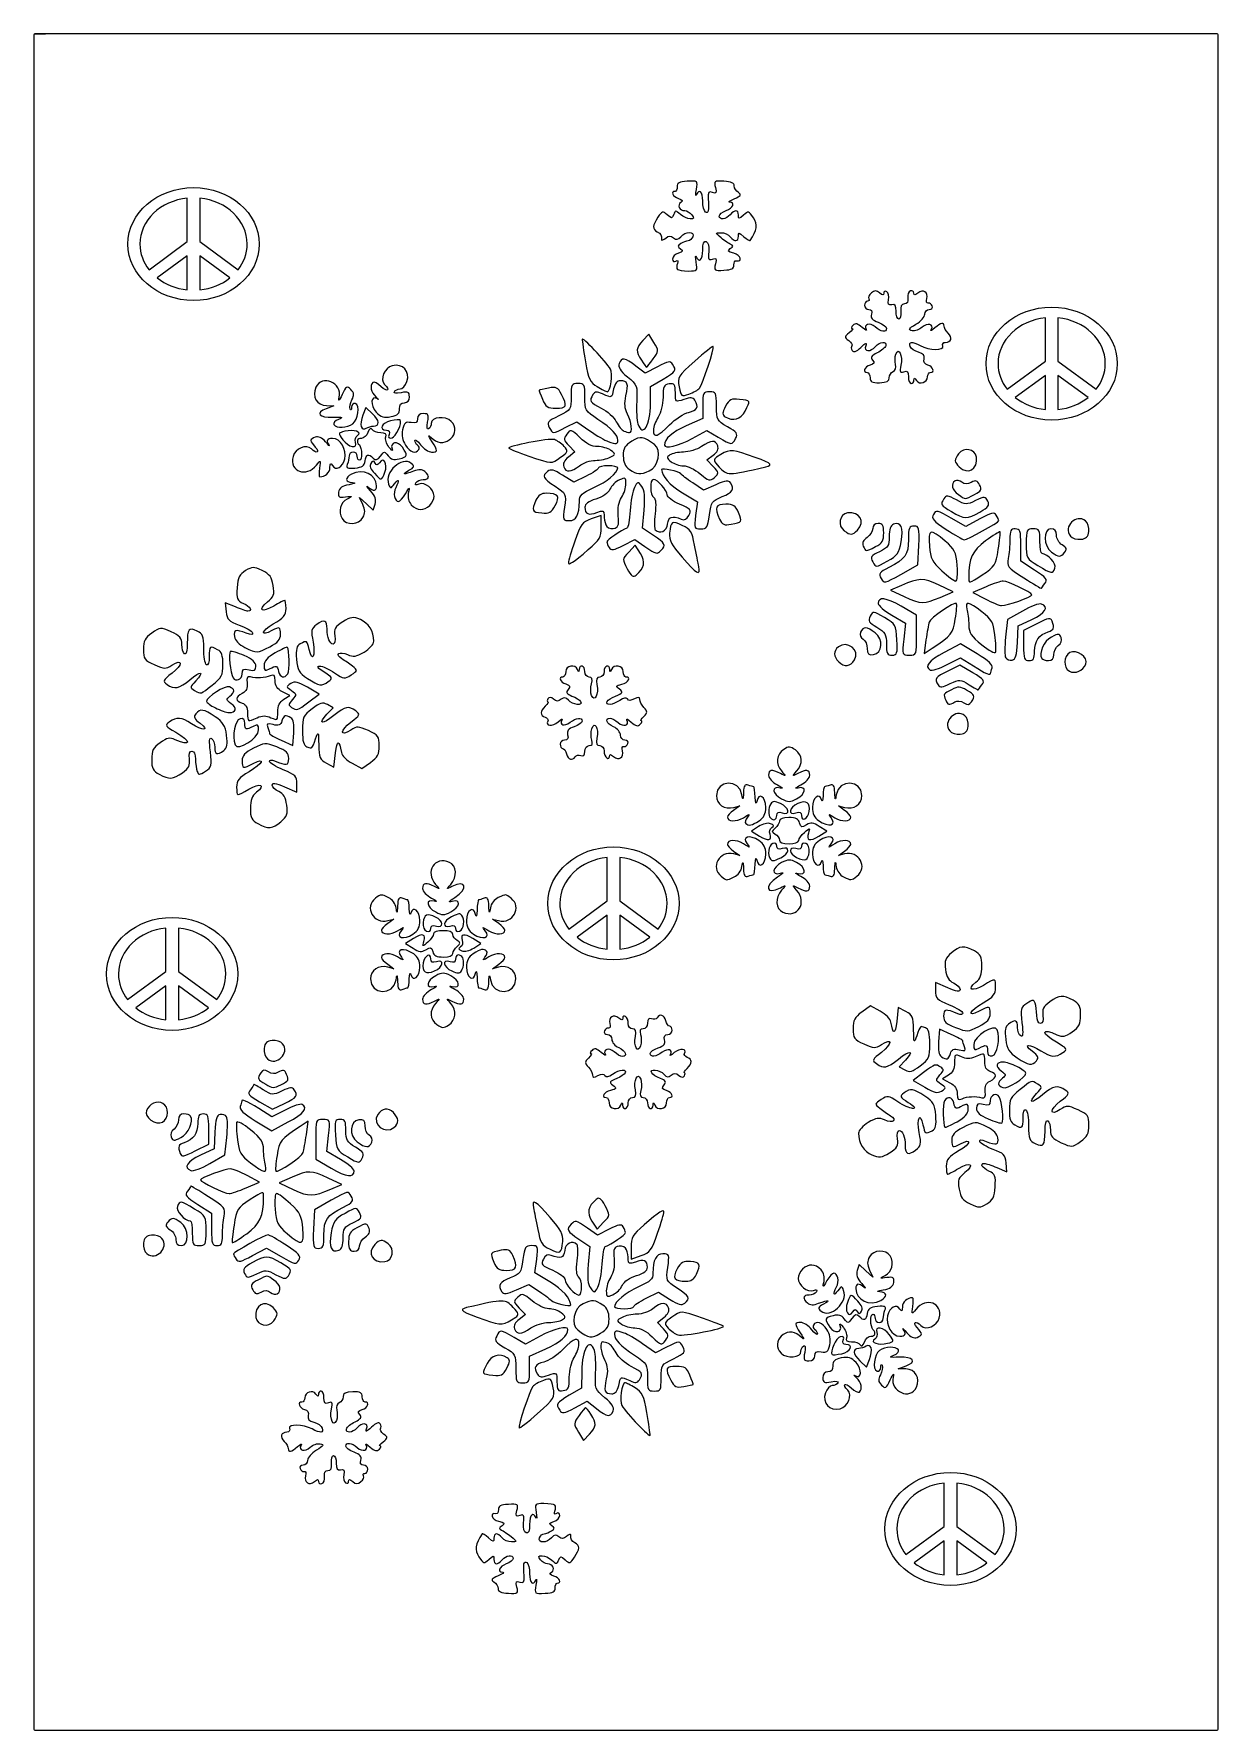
# Model space of a CAD drawing. Header units: centimetres. Extents: x -9.6 to 9.4, y -13.5 to 13.7.
import ezdxf

# ---------------------------------------------------------------- set-up
doc = ezdxf.new("R2010")
doc.units = ezdxf.units.CM
doc.header["$MEASUREMENT"] = 0
doc.layers.add('Layer 1', color=7, linetype='Continuous')

msp = doc.modelspace()

# ---------------------------------------------------------------- linework, layer by layer
at = {"layer": 'Layer 1'}
msp.add_open_spline([(-9.54113, 13.65267), (-9.54113, 13.65267), (9.40799, 13.65267), (9.40799, 13.65267), (9.40799, 13.65267), (9.41529, 13.65267), (9.42121, 13.64555), (9.42121, 13.63678), (9.42121, 13.63678), (9.42121, 13.63678), (9.42122, -13.49257), (9.42122, -13.49257), (9.42122, -13.49257), (9.42121, -13.50133), (9.41529, -13.50845), (9.40798, -13.50845), (9.40798, -13.50845), (9.40798, -13.50845), (-9.54113, -13.50846), (-9.54113, -13.50846), (-9.54113, -13.50846), (-9.54843, -13.50845), (-9.55435, -13.50133), (-9.55435, -13.49256), (-9.55435, -13.49256), (-9.55435, -13.49256), (-9.55436, 13.63678), (-9.55436, 13.63678), (-9.55436, 13.63678), (-9.55435, 13.64555), (-9.54843, 13.65267), (-9.54112, 13.65267), (-9.14638, 13.65267), (-9.54113, 13.65267), (-9.54113, 13.65267)], degree=3, knots=[0, 0, 0, 0, 0.11111111, 0.11111111, 0.11111111, 0.11111111, 0.22222222, 0.22222222, 0.22222222, 0.22222222, 0.33333333, 0.33333333, 0.33333333, 0.33333333, 0.44444444, 0.44444444, 0.44444444, 0.44444444, 0.55555556, 0.55555556, 0.55555556, 0.55555556, 0.66666667, 0.66666667, 0.66666667, 0.66666667, 0.77777778, 0.77777778, 0.77777778, 0.77777778, 1, 1, 1, 1.00001, 1.00001, 1.00001, 1.00001], dxfattribs=at)
at = {"layer": 'Layer 1', "color": 7, "lineweight": 9}
for points, knots in [([(-6.99554, 11.19232), (-7.57637, 11.19232), (-8.04723, 10.78741), (-8.04723, 10.28795), (-8.04723, 10.28795), (-8.04723, 9.78848), (-7.57637, 9.38358), (-6.99554, 9.38358), (-6.99554, 9.38358), (-6.41471, 9.38358), (-5.94385, 9.78849), (-5.94385, 10.28795), (-5.94385, 10.28795), (-5.94385, 10.78742), (-6.41471, 11.19232), (-6.99554, 11.19232)], [0, 0, 0, 0, 0.2, 0.2, 0.2, 0.2, 0.4, 0.4, 0.4, 0.4, 0.6, 0.6, 0.6, 0.6, 1, 1, 1, 1]), ([(-7.09666, 11.02192), (-7.09666, 11.02192), (-7.09666, 10.328), (-7.09666, 10.328), (-7.09666, 10.328), (-7.09666, 10.328), (-7.70984, 9.87681), (-7.70984, 9.87681), (-7.70984, 9.87681), (-7.80152, 9.99436), (-7.85502, 10.13577), (-7.85502, 10.28795), (-7.85502, 10.28795), (-7.85502, 10.66672), (-7.52368, 10.97888), (-7.09666, 11.02193), (-7.09666, 11.02193), (-7.09666, 11.02193), (-7.09666, 11.02192), (-7.09666, 11.02192)], [0, 0, 0, 0, 0.16666667, 0.16666667, 0.16666667, 0.16666667, 0.33333333, 0.33333333, 0.33333333, 0.33333333, 0.5, 0.5, 0.5, 0.5, 0.66666667, 0.66666667, 0.66666667, 0.66666667, 1, 1, 1, 1]), ([(-6.13604, 10.28795), (-6.13604, 10.13578), (-6.18954, 9.99436), (-6.28122, 9.87681), (-6.28122, 9.87681), (-6.28122, 9.87681), (-6.8944, 10.32799), (-6.8944, 10.32799), (-6.8944, 10.32799), (-6.8944, 10.32799), (-6.8944, 11.02192), (-6.8944, 11.02192), (-6.8944, 11.02192), (-6.46739, 10.97887), (-6.13604, 10.66671), (-6.13604, 10.28794), (-6.13604, 10.28794), (-6.13604, 10.28794), (-6.13604, 10.28795), (-6.13604, 10.28795)], [0, 0, 0, 0, 0.16666667, 0.16666667, 0.16666667, 0.16666667, 0.33333333, 0.33333333, 0.33333333, 0.33333333, 0.5, 0.5, 0.5, 0.5, 0.66666667, 0.66666667, 0.66666667, 0.66666667, 1, 1, 1, 1]), ([(-7.09666, 9.55397), (-7.2815, 9.5726), (-7.44839, 9.64165), (-7.57826, 9.74471), (-7.57826, 9.74471), (-7.57826, 9.74471), (-7.09666, 10.09908), (-7.09666, 10.09908), (-7.09666, 10.09908), (-7.09666, 10.09908), (-7.09666, 9.55397), (-7.09666, 9.55397)], [0, 0, 0, 0, 0.25, 0.25, 0.25, 0.25, 0.5, 0.5, 0.5, 0.5, 1, 1, 1, 1]), ([(-6.89441, 10.09908), (-6.89441, 10.09908), (-6.41281, 9.74471), (-6.41281, 9.74471), (-6.41281, 9.74471), (-6.54268, 9.64165), (-6.70957, 9.5726), (-6.89441, 9.55397), (-6.89441, 9.55397), (-6.89441, 9.55397), (-6.89441, 10.09908), (-6.89441, 10.09908)], [0, 0, 0, 0, 0.25, 0.25, 0.25, 0.25, 0.5, 0.5, 0.5, 0.5, 1, 1, 1, 1]), ([(6.75446, 9.27714), (6.17363, 9.27714), (5.70277, 8.87223), (5.70277, 8.37277), (5.70277, 8.37277), (5.70277, 7.8733), (6.17363, 7.4684), (6.75446, 7.4684), (6.75446, 7.4684), (7.33529, 7.4684), (7.80615, 7.87331), (7.80615, 8.37277), (7.80615, 8.37277), (7.80615, 8.87224), (7.33529, 9.27714), (6.75446, 9.27714)], [0, 0, 0, 0, 0.2, 0.2, 0.2, 0.2, 0.4, 0.4, 0.4, 0.4, 0.6, 0.6, 0.6, 0.6, 1, 1, 1, 1]), ([(6.65334, 9.10674), (6.65334, 9.10674), (6.65334, 8.41282), (6.65334, 8.41282), (6.65334, 8.41282), (6.65334, 8.41282), (6.04016, 7.96163), (6.04016, 7.96163), (6.04016, 7.96163), (5.94848, 8.07918), (5.89498, 8.22059), (5.89498, 8.37277), (5.89498, 8.37277), (5.89498, 8.75154), (6.22632, 9.0637), (6.65334, 9.10675), (6.65334, 9.10675), (6.65334, 9.10675), (6.65334, 9.10674), (6.65334, 9.10674)], [0, 0, 0, 0, 0.16666667, 0.16666667, 0.16666667, 0.16666667, 0.33333333, 0.33333333, 0.33333333, 0.33333333, 0.5, 0.5, 0.5, 0.5, 0.66666667, 0.66666667, 0.66666667, 0.66666667, 1, 1, 1, 1]), ([(7.61396, 8.37277), (7.61396, 8.2206), (7.56046, 8.07918), (7.46878, 7.96163), (7.46878, 7.96163), (7.46878, 7.96163), (6.8556, 8.41281), (6.8556, 8.41281), (6.8556, 8.41281), (6.8556, 8.41281), (6.8556, 9.10674), (6.8556, 9.10674), (6.8556, 9.10674), (7.28261, 9.06369), (7.61396, 8.75153), (7.61396, 8.37276), (7.61396, 8.37276), (7.61396, 8.37276), (7.61396, 8.37277), (7.61396, 8.37277)], [0, 0, 0, 0, 0.16666667, 0.16666667, 0.16666667, 0.16666667, 0.33333333, 0.33333333, 0.33333333, 0.33333333, 0.5, 0.5, 0.5, 0.5, 0.66666667, 0.66666667, 0.66666667, 0.66666667, 1, 1, 1, 1]), ([(6.65334, 7.63879), (6.4685, 7.65742), (6.30161, 7.72647), (6.17174, 7.82953), (6.17174, 7.82953), (6.17174, 7.82953), (6.65334, 8.1839), (6.65334, 8.1839), (6.65334, 8.1839), (6.65334, 8.1839), (6.65334, 7.63879), (6.65334, 7.63879)], [0, 0, 0, 0, 0.25, 0.25, 0.25, 0.25, 0.5, 0.5, 0.5, 0.5, 1, 1, 1, 1]), ([(6.85559, 8.1839), (6.85559, 8.1839), (7.33719, 7.82953), (7.33719, 7.82953), (7.33719, 7.82953), (7.20732, 7.72647), (7.04043, 7.65742), (6.85559, 7.63879), (6.85559, 7.63879), (6.85559, 7.63879), (6.85559, 8.1839), (6.85559, 8.1839)], [0, 0, 0, 0, 0.25, 0.25, 0.25, 0.25, 0.5, 0.5, 0.5, 0.5, 1, 1, 1, 1]), ([(-0.26786, 0.63428), (-0.84869, 0.63428), (-1.31955, 0.22937), (-1.31955, -0.27009), (-1.31955, -0.27009), (-1.31955, -0.76956), (-0.84869, -1.17446), (-0.26786, -1.17446), (-0.26786, -1.17446), (0.31297, -1.17446), (0.78383, -0.76955), (0.78383, -0.27009), (0.78383, -0.27009), (0.78383, 0.22938), (0.31297, 0.63428), (-0.26786, 0.63428)], [0, 0, 0, 0, 0.2, 0.2, 0.2, 0.2, 0.4, 0.4, 0.4, 0.4, 0.6, 0.6, 0.6, 0.6, 1, 1, 1, 1]), ([(-0.36898, 0.46389), (-0.36898, 0.46389), (-0.36898, -0.23003), (-0.36898, -0.23003), (-0.36898, -0.23003), (-0.36898, -0.23003), (-0.98216, -0.68122), (-0.98216, -0.68122), (-0.98216, -0.68122), (-1.07384, -0.56367), (-1.12734, -0.42226), (-1.12734, -0.27008), (-1.12734, -0.27008), (-1.12734, 0.10869), (-0.796, 0.42085), (-0.36898, 0.4639), (-0.36898, 0.4639), (-0.36898, 0.4639), (-0.36898, 0.46389), (-0.36898, 0.46389)], [0, 0, 0, 0, 0.16666667, 0.16666667, 0.16666667, 0.16666667, 0.33333333, 0.33333333, 0.33333333, 0.33333333, 0.5, 0.5, 0.5, 0.5, 0.66666667, 0.66666667, 0.66666667, 0.66666667, 1, 1, 1, 1]), ([(0.59163, -0.27009), (0.59163, -0.42226), (0.53813, -0.56368), (0.44645, -0.68123), (0.44645, -0.68123), (0.44645, -0.68123), (-0.16673, -0.23005), (-0.16673, -0.23005), (-0.16673, -0.23005), (-0.16673, -0.23005), (-0.16673, 0.46389), (-0.16673, 0.46389), (-0.16673, 0.46389), (0.26028, 0.42084), (0.59163, 0.10868), (0.59163, -0.27009)], [0, 0, 0, 0, 0.2, 0.2, 0.2, 0.2, 0.4, 0.4, 0.4, 0.4, 0.6, 0.6, 0.6, 0.6, 1, 1, 1, 1]), ([(-7.33929, -0.49518), (-7.92012, -0.49518), (-8.39098, -0.90009), (-8.39098, -1.39955), (-8.39098, -1.39955), (-8.39098, -1.89902), (-7.92012, -2.30392), (-7.33929, -2.30392), (-7.33929, -2.30392), (-6.75846, -2.30392), (-6.2876, -1.89901), (-6.2876, -1.39955), (-6.2876, -1.39955), (-6.2876, -0.90008), (-6.75846, -0.49518), (-7.33929, -0.49518)], [0, 0, 0, 0, 0.2, 0.2, 0.2, 0.2, 0.4, 0.4, 0.4, 0.4, 0.6, 0.6, 0.6, 0.6, 1, 1, 1, 1]), ([(-0.36898, -1.00406), (-0.55382, -0.98543), (-0.72071, -0.91638), (-0.85058, -0.81332), (-0.85058, -0.81332), (-0.85058, -0.81332), (-0.36898, -0.45895), (-0.36898, -0.45895), (-0.36898, -0.45895), (-0.36898, -0.45895), (-0.36898, -1.00406), (-0.36898, -1.00406)], [0, 0, 0, 0, 0.25, 0.25, 0.25, 0.25, 0.5, 0.5, 0.5, 0.5, 1, 1, 1, 1]), ([(-0.16674, -0.45896), (-0.16674, -0.45896), (0.31486, -0.81333), (0.31486, -0.81333), (0.31486, -0.81333), (0.18499, -0.91639), (0.0181, -0.98544), (-0.16674, -1.00407), (-0.16674, -1.00407), (-0.16674, -1.00407), (-0.16674, -0.45896), (-0.16674, -0.45896)], [0, 0, 0, 0, 0.25, 0.25, 0.25, 0.25, 0.5, 0.5, 0.5, 0.5, 1, 1, 1, 1]), ([(-7.44041, -0.66558), (-7.44041, -0.66558), (-7.44041, -1.3595), (-7.44041, -1.3595), (-7.44041, -1.3595), (-7.44041, -1.3595), (-8.05359, -1.81069), (-8.05359, -1.81069), (-8.05359, -1.81069), (-8.14527, -1.69314), (-8.19877, -1.55173), (-8.19877, -1.39955), (-8.19877, -1.39955), (-8.19877, -1.02078), (-7.86743, -0.70862), (-7.44041, -0.66557), (-7.44041, -0.66557), (-7.44041, -0.66557), (-7.44041, -0.66558), (-7.44041, -0.66558)], [0, 0, 0, 0, 0.16666667, 0.16666667, 0.16666667, 0.16666667, 0.33333333, 0.33333333, 0.33333333, 0.33333333, 0.5, 0.5, 0.5, 0.5, 0.66666667, 0.66666667, 0.66666667, 0.66666667, 1, 1, 1, 1]), ([(-6.47979, -1.39955), (-6.47979, -1.55172), (-6.53329, -1.69314), (-6.62497, -1.81069), (-6.62497, -1.81069), (-6.62497, -1.81069), (-7.23815, -1.35951), (-7.23815, -1.35951), (-7.23815, -1.35951), (-7.23815, -1.35951), (-7.23815, -0.66558), (-7.23815, -0.66558), (-7.23815, -0.66558), (-6.81114, -0.70863), (-6.47979, -1.02079), (-6.47979, -1.39956), (-6.47979, -1.39956), (-6.47979, -1.39956), (-6.47979, -1.39955), (-6.47979, -1.39955)], [0, 0, 0, 0, 0.16666667, 0.16666667, 0.16666667, 0.16666667, 0.33333333, 0.33333333, 0.33333333, 0.33333333, 0.5, 0.5, 0.5, 0.5, 0.66666667, 0.66666667, 0.66666667, 0.66666667, 1, 1, 1, 1]), ([(-7.44041, -2.13353), (-7.62525, -2.1149), (-7.79214, -2.04585), (-7.92201, -1.94279), (-7.92201, -1.94279), (-7.92201, -1.94279), (-7.44041, -1.58842), (-7.44041, -1.58842), (-7.44041, -1.58842), (-7.44041, -1.58842), (-7.44041, -2.13353), (-7.44041, -2.13353)], [0, 0, 0, 0, 0.25, 0.25, 0.25, 0.25, 0.5, 0.5, 0.5, 0.5, 1, 1, 1, 1]), ([(-7.23816, -1.58842), (-7.23816, -1.58842), (-6.75656, -1.94279), (-6.75656, -1.94279), (-6.75656, -1.94279), (-6.88643, -2.04585), (-7.05332, -2.1149), (-7.23816, -2.13353), (-7.23816, -2.13353), (-7.23816, -2.13353), (-7.23816, -1.58842), (-7.23816, -1.58842)], [0, 0, 0, 0, 0.25, 0.25, 0.25, 0.25, 0.5, 0.5, 0.5, 0.5, 1, 1, 1, 1]), ([(5.13393, -9.38357), (4.5531, -9.38357), (4.08224, -9.78848), (4.08224, -10.28794), (4.08224, -10.28794), (4.08224, -10.78741), (4.5531, -11.19231), (5.13393, -11.19231), (5.13393, -11.19231), (5.71476, -11.19231), (6.18562, -10.7874), (6.18562, -10.28794), (6.18562, -10.28794), (6.18562, -9.78847), (5.71476, -9.38357), (5.13393, -9.38357)], [0, 0, 0, 0, 0.2, 0.2, 0.2, 0.2, 0.4, 0.4, 0.4, 0.4, 0.6, 0.6, 0.6, 0.6, 1, 1, 1, 1]), ([(5.03281, -9.55397), (5.03281, -9.55397), (5.03281, -10.24789), (5.03281, -10.24789), (5.03281, -10.24789), (5.03281, -10.24789), (4.41963, -10.69908), (4.41963, -10.69908), (4.41963, -10.69908), (4.32795, -10.58153), (4.27445, -10.44012), (4.27445, -10.28794), (4.27445, -10.28794), (4.27445, -9.90917), (4.60579, -9.59701), (5.03281, -9.55396), (5.03281, -9.55396), (5.03281, -9.55396), (5.03281, -9.55397), (5.03281, -9.55397)], [0, 0, 0, 0, 0.16666667, 0.16666667, 0.16666667, 0.16666667, 0.33333333, 0.33333333, 0.33333333, 0.33333333, 0.5, 0.5, 0.5, 0.5, 0.66666667, 0.66666667, 0.66666667, 0.66666667, 1, 1, 1, 1]), ([(5.99342, -10.28795), (5.99342, -10.44012), (5.93992, -10.58154), (5.84824, -10.69909), (5.84824, -10.69909), (5.84824, -10.69909), (5.23506, -10.24791), (5.23506, -10.24791), (5.23506, -10.24791), (5.23506, -10.24791), (5.23506, -9.55398), (5.23506, -9.55398), (5.23506, -9.55398), (5.66207, -9.59703), (5.99342, -9.90919), (5.99342, -10.28796), (5.99342, -10.28796), (5.99342, -10.28796), (5.99342, -10.28795), (5.99342, -10.28795)], [0, 0, 0, 0, 0.16666667, 0.16666667, 0.16666667, 0.16666667, 0.33333333, 0.33333333, 0.33333333, 0.33333333, 0.5, 0.5, 0.5, 0.5, 0.66666667, 0.66666667, 0.66666667, 0.66666667, 1, 1, 1, 1]), ([(5.03281, -11.02192), (4.84797, -11.00329), (4.68108, -10.93424), (4.55121, -10.83118), (4.55121, -10.83118), (4.55121, -10.83118), (5.03281, -10.47681), (5.03281, -10.47681), (5.03281, -10.47681), (5.03281, -10.47681), (5.03281, -11.02192), (5.03281, -11.02192)], [0, 0, 0, 0, 0.25, 0.25, 0.25, 0.25, 0.5, 0.5, 0.5, 0.5, 1, 1, 1, 1]), ([(5.23505, -10.47681), (5.23505, -10.47681), (5.71665, -10.83118), (5.71665, -10.83118), (5.71665, -10.83118), (5.58678, -10.93424), (5.41989, -11.00329), (5.23505, -11.02192), (5.23505, -11.02192), (5.23505, -11.02192), (5.23505, -10.47681), (5.23505, -10.47681)], [0, 0, 0, 0, 0.25, 0.25, 0.25, 0.25, 0.5, 0.5, 0.5, 0.5, 1, 1, 1, 1])]:
    msp.add_open_spline(points, degree=3, knots=knots, dxfattribs=at)
at = {"layer": 'Layer 1', "color": 7}
for points, knots in [([(0.75636, 9.88251), (0.74191, 9.89695), (0.74198, 9.93973), (0.7565, 9.97758), (0.7565, 9.97758), (0.77393, 10.02299), (0.76542, 10.03559), (0.73151, 10.01463), (0.73151, 10.01463), (0.70104, 9.9958), (0.68011, 10.00955), (0.68011, 10.04839), (0.68011, 10.04839), (0.68011, 10.08443), (0.72226, 10.1273), (0.77378, 10.14366), (0.77378, 10.14366), (0.84762, 10.16709), (0.85459, 10.18167), (0.80673, 10.21252), (0.80673, 10.21252), (0.75569, 10.24541), (0.75651, 10.25854), (0.81191, 10.29491), (0.81191, 10.29491), (0.84815, 10.3187), (0.90041, 10.33847), (0.92803, 10.33884), (0.92803, 10.33884), (0.95564, 10.33921), (0.98962, 10.36917), (1.00353, 10.40541), (1.00353, 10.40541), (1.03747, 10.49387), (0.88497, 10.49344), (0.81146, 10.40487), (0.81146, 10.40487), (0.76952, 10.35433), (0.74194, 10.35036), (0.69625, 10.38828), (0.69625, 10.38828), (0.65118, 10.42569), (0.61972, 10.42448), (0.57027, 10.38345), (0.57027, 10.38345), (0.53403, 10.35337), (0.50437, 10.34106), (0.50437, 10.3561), (0.50437, 10.3561), (0.50437, 10.43132), (0.4932, 10.45211), (0.43535, 10.48448), (0.43535, 10.48448), (0.35415, 10.52992), (0.35616, 10.58116), (0.44445, 10.7159), (0.44445, 10.7159), (0.51053, 10.81675), (0.52248, 10.82001), (0.59279, 10.75639), (0.59279, 10.75639), (0.66252, 10.69328), (0.67175, 10.69368), (0.69756, 10.76096), (0.69756, 10.76096), (0.7238, 10.82933), (0.7317, 10.82947), (0.8053, 10.76286), (0.8053, 10.76286), (0.84899, 10.72333), (0.92019, 10.69098), (0.96353, 10.69098), (0.96353, 10.69098), (1.0286, 10.69098), (1.0328, 10.70247), (0.98764, 10.75688), (0.98764, 10.75688), (0.95756, 10.79313), (0.90688, 10.82278), (0.87502, 10.82278), (0.87502, 10.82278), (0.79101, 10.82278), (0.74721, 10.91459), (0.81208, 10.95469), (0.81208, 10.95469), (0.85173, 10.97919), (0.84085, 10.99735), (0.77378, 11.01864), (0.77378, 11.01864), (0.68218, 11.04771), (0.64178, 11.13032), (0.71916, 11.13032), (0.71916, 11.13032), (0.74064, 11.13032), (0.75547, 11.16487), (0.75211, 11.20711), (0.75211, 11.20711), (0.74738, 11.26659), (0.78433, 11.28604), (0.91593, 11.29338), (0.91593, 11.29338), (1.08438, 11.30277), (1.08564, 11.30163), (1.06169, 11.16167), (1.06169, 11.16167), (1.0484, 11.08402), (1.04772, 11.04519), (1.06018, 11.0754), (1.06018, 11.0754), (1.10451, 11.18286), (1.16338, 11.12795), (1.16338, 10.97914), (1.16338, 10.97914), (1.16338, 10.896), (1.18315, 10.81575), (1.20731, 10.80081), (1.20731, 10.80081), (1.25509, 10.77128), (1.26521, 10.82002), (1.25194, 11.01572), (1.25194, 11.01572), (1.24493, 11.11893), (1.25733, 11.13738), (1.31807, 11.11407), (1.31807, 11.11407), (1.3797, 11.09042), (1.38804, 11.10443), (1.36559, 11.19389), (1.36559, 11.19389), (1.33999, 11.29587), (1.34826, 11.30183), (1.50348, 11.29323), (1.50348, 11.29323), (1.61691, 11.28695), (1.66861, 11.26345), (1.66861, 11.21818), (1.66861, 11.21818), (1.66861, 11.18194), (1.69799, 11.13386), (1.73389, 11.11135), (1.73389, 11.11135), (1.78644, 11.0784), (1.77358, 11.0595), (1.66799, 11.01448), (1.66799, 11.01448), (1.59584, 10.98372), (1.56152, 10.95765), (1.59173, 10.95656), (1.59173, 10.95656), (1.68694, 10.95313), (1.6513, 10.86631), (1.53681, 10.82278), (1.53681, 10.82278), (1.4764, 10.79981), (1.42698, 10.76076), (1.42698, 10.736), (1.42698, 10.736), (1.42698, 10.66838), (1.54045, 10.68186), (1.60271, 10.75688), (1.60271, 10.75688), (1.67476, 10.8437), (1.73451, 10.84061), (1.73451, 10.75007), (1.73451, 10.75007), (1.73451, 10.68292), (1.74077, 10.68302), (1.81641, 10.75148), (1.81641, 10.75148), (1.89394, 10.82164), (1.90237, 10.81938), (1.97471, 10.70897), (1.97471, 10.70897), (2.0479, 10.59727), (2.0356, 10.5104), (1.92295, 10.34344), (1.92295, 10.34344), (1.91626, 10.33352), (1.87112, 10.3613), (1.82265, 10.40517), (1.82265, 10.40517), (1.74348, 10.47682), (1.73451, 10.47754), (1.73451, 10.41222), (1.73451, 10.41222), (1.73451, 10.32168), (1.67476, 10.3186), (1.60271, 10.40541), (1.60271, 10.40541), (1.57263, 10.44166), (1.50596, 10.47066), (1.45455, 10.46985), (1.45455, 10.46985), (1.36125, 10.46839), (1.36126, 10.46824), (1.46051, 10.38545), (1.46051, 10.38545), (1.51521, 10.33983), (1.5844, 10.29257), (1.61428, 10.28042), (1.61428, 10.28042), (1.65513, 10.26382), (1.65283, 10.24735), (1.605, 10.21408), (1.605, 10.21408), (1.55392, 10.17853), (1.56511, 10.16386), (1.66183, 10.13959), (1.66183, 10.13959), (1.77009, 10.11242), (1.8079, 9.99695), (1.70124, 10.01927), (1.70124, 10.01927), (1.6769, 10.02437), (1.6596, 9.99475), (1.6628, 9.95346), (1.6628, 9.95346), (1.66722, 9.89639), (1.62902, 9.87617), (1.50348, 9.86915), (1.50348, 9.86915), (1.34825, 9.86046), (1.33999, 9.86641), (1.36559, 9.96841), (1.36559, 9.96841), (1.388, 10.0577), (1.37965, 10.07185), (1.3184, 10.04835), (1.3184, 10.04835), (1.25625, 10.0245), (1.2464, 10.0436), (1.2586, 10.16432), (1.2586, 10.16432), (1.26746, 10.25198), (1.2516, 10.31631), (1.21829, 10.32784), (1.21829, 10.32784), (1.18104, 10.34072), (1.16338, 10.29619), (1.16338, 10.18941), (1.16338, 10.18941), (1.16338, 10.03437), (1.10683, 9.9795), (1.05772, 10.0869), (1.05772, 10.0869), (1.04391, 10.1171), (1.04383, 10.07756), (1.05755, 9.99903), (1.05755, 9.99903), (1.08167, 9.86096), (1.07754, 9.85624), (0.93256, 9.85624), (0.93256, 9.85624), (0.85009, 9.85624), (0.7708, 9.86806), (0.75636, 9.88251)], [0, 0, 0, 0, 0.01538462, 0.01538462, 0.01538462, 0.01538462, 0.03076923, 0.03076923, 0.03076923, 0.03076923, 0.04615385, 0.04615385, 0.04615385, 0.04615385, 0.06153846, 0.06153846, 0.06153846, 0.06153846, 0.07692308, 0.07692308, 0.07692308, 0.07692308, 0.09230769, 0.09230769, 0.09230769, 0.09230769, 0.10769231, 0.10769231, 0.10769231, 0.10769231, 0.12307692, 0.12307692, 0.12307692, 0.12307692, 0.13846154, 0.13846154, 0.13846154, 0.13846154, 0.15384615, 0.15384615, 0.15384615, 0.15384615, 0.16923077, 0.16923077, 0.16923077, 0.16923077, 0.18461538, 0.18461538, 0.18461538, 0.18461538, 0.2, 0.2, 0.2, 0.2, 0.21538462, 0.21538462, 0.21538462, 0.21538462, 0.23076923, 0.23076923, 0.23076923, 0.23076923, 0.24615385, 0.24615385, 0.24615385, 0.24615385, 0.26153846, 0.26153846, 0.26153846, 0.26153846, 0.27692308, 0.27692308, 0.27692308, 0.27692308, 0.29230769, 0.29230769, 0.29230769, 0.29230769, 0.30769231, 0.30769231, 0.30769231, 0.30769231, 0.32307692, 0.32307692, 0.32307692, 0.32307692, 0.33846154, 0.33846154, 0.33846154, 0.33846154, 0.35384615, 0.35384615, 0.35384615, 0.35384615, 0.36923077, 0.36923077, 0.36923077, 0.36923077, 0.38461538, 0.38461538, 0.38461538, 0.38461538, 0.4, 0.4, 0.4, 0.4, 0.41538462, 0.41538462, 0.41538462, 0.41538462, 0.43076923, 0.43076923, 0.43076923, 0.43076923, 0.44615385, 0.44615385, 0.44615385, 0.44615385, 0.46153846, 0.46153846, 0.46153846, 0.46153846, 0.47692308, 0.47692308, 0.47692308, 0.47692308, 0.49230769, 0.49230769, 0.49230769, 0.49230769, 0.50769231, 0.50769231, 0.50769231, 0.50769231, 0.52307692, 0.52307692, 0.52307692, 0.52307692, 0.53846154, 0.53846154, 0.53846154, 0.53846154, 0.55384615, 0.55384615, 0.55384615, 0.55384615, 0.56923077, 0.56923077, 0.56923077, 0.56923077, 0.58461538, 0.58461538, 0.58461538, 0.58461538, 0.6, 0.6, 0.6, 0.6, 0.61538462, 0.61538462, 0.61538462, 0.61538462, 0.63076923, 0.63076923, 0.63076923, 0.63076923, 0.64615385, 0.64615385, 0.64615385, 0.64615385, 0.66153846, 0.66153846, 0.66153846, 0.66153846, 0.67692308, 0.67692308, 0.67692308, 0.67692308, 0.69230769, 0.69230769, 0.69230769, 0.69230769, 0.70769231, 0.70769231, 0.70769231, 0.70769231, 0.72307692, 0.72307692, 0.72307692, 0.72307692, 0.73846154, 0.73846154, 0.73846154, 0.73846154, 0.75384615, 0.75384615, 0.75384615, 0.75384615, 0.76923077, 0.76923077, 0.76923077, 0.76923077, 0.78461538, 0.78461538, 0.78461538, 0.78461538, 0.8, 0.8, 0.8, 0.8, 0.81538462, 0.81538462, 0.81538462, 0.81538462, 0.83076923, 0.83076923, 0.83076923, 0.83076923, 0.84615385, 0.84615385, 0.84615385, 0.84615385, 0.86153846, 0.86153846, 0.86153846, 0.86153846, 0.87692308, 0.87692308, 0.87692308, 0.87692308, 0.89230769, 0.89230769, 0.89230769, 0.89230769, 0.90769231, 0.90769231, 0.90769231, 0.90769231, 0.92307692, 0.92307692, 0.92307692, 0.92307692, 0.93846154, 0.93846154, 0.93846154, 0.93846154, 0.95384615, 0.95384615, 0.95384615, 0.95384615, 0.96923077, 0.96923077, 0.96923077, 0.96923077, 1, 1, 1, 1]), ([(3.84332, 8.14719), (3.84332, 8.19312), (3.82355, 8.23071), (3.79938, 8.23071), (3.79938, 8.23071), (3.71838, 8.23071), (3.7544, 8.32653), (3.84424, 8.35002), (3.84424, 8.35002), (3.91123, 8.36754), (3.92142, 8.38723), (3.88575, 8.43021), (3.88575, 8.43021), (3.84985, 8.47348), (3.86734, 8.50126), (3.95847, 8.54567), (3.95847, 8.54567), (4.02446, 8.57783), (4.08651, 8.62885), (4.09635, 8.65906), (4.09635, 8.65906), (4.12142, 8.736), (3.99731, 8.72775), (3.93118, 8.64807), (3.93118, 8.64807), (3.85356, 8.55455), (3.73827, 8.5619), (3.77516, 8.65802), (3.77516, 8.65802), (3.79702, 8.71499), (3.77746, 8.7087), (3.69662, 8.63275), (3.69662, 8.63275), (3.62315, 8.56373), (3.57915, 8.54755), (3.55799, 8.58179), (3.55799, 8.58179), (3.54093, 8.60938), (3.53854, 8.64351), (3.55267, 8.65764), (3.55267, 8.65764), (3.56679, 8.67176), (3.54406, 8.70999), (3.50215, 8.74258), (3.50215, 8.74258), (3.43029, 8.79847), (3.4308, 8.80559), (3.51123, 8.86774), (3.51123, 8.86774), (3.55813, 8.90399), (3.57889, 8.93364), (3.55736, 8.93364), (3.55736, 8.93364), (3.53583, 8.93364), (3.54147, 8.9569), (3.56989, 8.98532), (3.56989, 8.98532), (3.60951, 9.02494), (3.64409, 9.01725), (3.71803, 8.95237), (3.71803, 8.95237), (3.77108, 8.90583), (3.80088, 8.89109), (3.78425, 8.91962), (3.78425, 8.91962), (3.73454, 9.00492), (3.8428, 9.0356), (3.92643, 8.95991), (3.92643, 8.95991), (4.01572, 8.8791), (4.10692, 8.86776), (4.10692, 8.93746), (4.10692, 8.93746), (4.10692, 8.96372), (4.04765, 9.00758), (3.9752, 9.03492), (3.9752, 9.03492), (3.87807, 9.07159), (3.85001, 9.10519), (3.86833, 9.16291), (3.86833, 9.16291), (3.88494, 9.21525), (3.87036, 9.24118), (3.82431, 9.24118), (3.82431, 9.24118), (3.78644, 9.24118), (3.75545, 9.27083), (3.75545, 9.30708), (3.75545, 9.30708), (3.75545, 9.34332), (3.77639, 9.37298), (3.80198, 9.37298), (3.80198, 9.37298), (3.82757, 9.37298), (3.83767, 9.39051), (3.82443, 9.41193), (3.82443, 9.41193), (3.81119, 9.43336), (3.82979, 9.47532), (3.86577, 9.50518), (3.86577, 9.50518), (3.91772, 9.5483), (3.94475, 9.54821), (3.99708, 9.50478), (3.99708, 9.50478), (4.04619, 9.46402), (4.06298, 9.46331), (4.06298, 9.50199), (4.06298, 9.50199), (4.06298, 9.53054), (4.08462, 9.54053), (4.11106, 9.52419), (4.11106, 9.52419), (4.13749, 9.50785), (4.15064, 9.45007), (4.14026, 9.3958), (4.14026, 9.3958), (4.12616, 9.32205), (4.13913, 9.30176), (4.19161, 9.31548), (4.19161, 9.31548), (4.2437, 9.3291), (4.26168, 9.30204), (4.26125, 9.21063), (4.26125, 9.21063), (4.26094, 9.14286), (4.28046, 9.08741), (4.30462, 9.08741), (4.30462, 9.08741), (4.32878, 9.08741), (4.34354, 9.14178), (4.3374, 9.20823), (4.3374, 9.20823), (4.32954, 9.29336), (4.34658, 9.32904), (4.39508, 9.32904), (4.39508, 9.32904), (4.44054, 9.32904), (4.45924, 9.36122), (4.45016, 9.42381), (4.45016, 9.42381), (4.4426, 9.47593), (4.46113, 9.527), (4.49134, 9.53731), (4.49134, 9.53731), (4.52154, 9.54761), (4.54625, 9.53219), (4.54625, 9.50306), (4.54625, 9.50306), (4.54625, 9.46177), (4.56037, 9.4618), (4.61023, 9.50318), (4.61023, 9.50318), (4.69335, 9.57216), (4.77955, 9.51771), (4.75229, 9.41345), (4.75229, 9.41345), (4.74058, 9.36868), (4.75121, 9.33631), (4.77592, 9.34153), (4.77592, 9.34153), (4.80062, 9.34674), (4.8299, 9.3263), (4.84097, 9.29609), (4.84097, 9.29609), (4.85205, 9.26589), (4.82981, 9.24118), (4.79155, 9.24118), (4.79155, 9.24118), (4.75329, 9.24118), (4.72186, 9.20658), (4.72171, 9.16429), (4.72171, 9.16429), (4.72156, 9.12201), (4.6573, 9.04935), (4.57893, 9.00283), (4.57893, 9.00283), (4.46251, 8.93373), (4.45109, 8.91493), (4.51657, 8.90013), (4.51657, 8.90013), (4.56066, 8.89016), (4.63355, 8.91533), (4.67855, 8.95606), (4.67855, 8.95606), (4.7654, 9.03466), (4.87599, 9.00714), (4.82499, 8.91962), (4.82499, 8.91962), (4.80836, 8.89109), (4.8343, 8.90234), (4.88264, 8.94463), (4.88264, 8.94463), (4.98328, 9.03265), (5.02952, 9.04204), (5.02952, 8.97444), (5.02952, 8.97444), (5.02952, 8.94855), (5.05936, 8.89753), (5.09582, 8.86106), (5.09582, 8.86106), (5.16911, 8.78777), (5.14626, 8.71397), (5.05027, 8.71397), (5.05027, 8.71397), (5.01621, 8.71397), (4.99852, 8.68747), (5.01095, 8.65508), (5.01095, 8.65508), (5.03963, 8.58034), (4.7873, 8.5846), (4.64799, 8.6612), (4.64799, 8.6612), (4.51789, 8.73275), (4.45593, 8.72756), (4.48658, 8.6477), (4.48658, 8.6477), (4.50057, 8.61124), (4.56089, 8.56915), (4.62064, 8.55415), (4.62064, 8.55415), (4.69754, 8.53485), (4.72328, 8.50399), (4.70876, 8.44849), (4.70876, 8.44849), (4.69549, 8.39771), (4.71743, 8.36246), (4.77102, 8.34844), (4.77102, 8.34844), (4.85643, 8.32611), (4.8879, 8.23071), (4.80985, 8.23071), (4.80985, 8.23071), (4.78569, 8.23071), (4.76592, 8.20043), (4.76592, 8.16343), (4.76592, 8.16343), (4.76592, 8.07164), (4.6344, 8.02772), (4.58643, 8.10349), (4.58643, 8.10349), (4.55867, 8.14732), (4.54741, 8.14914), (4.54693, 8.10989), (4.54693, 8.10989), (4.54656, 8.07969), (4.52648, 8.05497), (4.50232, 8.05497), (4.50232, 8.05497), (4.47816, 8.05497), (4.45839, 8.10378), (4.45839, 8.16343), (4.45839, 8.16343), (4.45839, 8.24639), (4.44126, 8.26531), (4.38552, 8.24392), (4.38552, 8.24392), (4.32468, 8.22057), (4.31695, 8.23746), (4.3387, 8.34622), (4.3387, 8.34622), (4.37009, 8.50314), (4.30504, 8.64771), (4.2581, 8.52537), (4.2581, 8.52537), (4.24199, 8.4834), (4.23939, 8.40861), (4.25232, 8.35916), (4.25232, 8.35916), (4.26664, 8.30441), (4.2514, 8.25989), (4.21334, 8.24529), (4.21334, 8.24529), (4.17897, 8.2321), (4.15085, 8.1878), (4.15085, 8.14685), (4.15085, 8.14685), (4.15085, 8.09187), (4.11062, 8.07125), (3.99708, 8.06803), (3.99708, 8.06803), (3.87375, 8.06453), (3.84332, 8.0802), (3.84332, 8.14719)], [0, 0, 0, 0, 0.01388889, 0.01388889, 0.01388889, 0.01388889, 0.02777778, 0.02777778, 0.02777778, 0.02777778, 0.04166667, 0.04166667, 0.04166667, 0.04166667, 0.05555556, 0.05555556, 0.05555556, 0.05555556, 0.06944444, 0.06944444, 0.06944444, 0.06944444, 0.08333333, 0.08333333, 0.08333333, 0.08333333, 0.09722222, 0.09722222, 0.09722222, 0.09722222, 0.11111111, 0.11111111, 0.11111111, 0.11111111, 0.125, 0.125, 0.125, 0.125, 0.13888889, 0.13888889, 0.13888889, 0.13888889, 0.15277778, 0.15277778, 0.15277778, 0.15277778, 0.16666667, 0.16666667, 0.16666667, 0.16666667, 0.18055556, 0.18055556, 0.18055556, 0.18055556, 0.19444444, 0.19444444, 0.19444444, 0.19444444, 0.20833333, 0.20833333, 0.20833333, 0.20833333, 0.22222222, 0.22222222, 0.22222222, 0.22222222, 0.23611111, 0.23611111, 0.23611111, 0.23611111, 0.25, 0.25, 0.25, 0.25, 0.26388889, 0.26388889, 0.26388889, 0.26388889, 0.27777778, 0.27777778, 0.27777778, 0.27777778, 0.29166667, 0.29166667, 0.29166667, 0.29166667, 0.30555556, 0.30555556, 0.30555556, 0.30555556, 0.31944444, 0.31944444, 0.31944444, 0.31944444, 0.33333333, 0.33333333, 0.33333333, 0.33333333, 0.34722222, 0.34722222, 0.34722222, 0.34722222, 0.36111111, 0.36111111, 0.36111111, 0.36111111, 0.375, 0.375, 0.375, 0.375, 0.38888889, 0.38888889, 0.38888889, 0.38888889, 0.40277778, 0.40277778, 0.40277778, 0.40277778, 0.41666667, 0.41666667, 0.41666667, 0.41666667, 0.43055556, 0.43055556, 0.43055556, 0.43055556, 0.44444444, 0.44444444, 0.44444444, 0.44444444, 0.45833333, 0.45833333, 0.45833333, 0.45833333, 0.47222222, 0.47222222, 0.47222222, 0.47222222, 0.48611111, 0.48611111, 0.48611111, 0.48611111, 0.5, 0.5, 0.5, 0.5, 0.51388889, 0.51388889, 0.51388889, 0.51388889, 0.52777778, 0.52777778, 0.52777778, 0.52777778, 0.54166667, 0.54166667, 0.54166667, 0.54166667, 0.55555556, 0.55555556, 0.55555556, 0.55555556, 0.56944444, 0.56944444, 0.56944444, 0.56944444, 0.58333333, 0.58333333, 0.58333333, 0.58333333, 0.59722222, 0.59722222, 0.59722222, 0.59722222, 0.61111111, 0.61111111, 0.61111111, 0.61111111, 0.625, 0.625, 0.625, 0.625, 0.63888889, 0.63888889, 0.63888889, 0.63888889, 0.65277778, 0.65277778, 0.65277778, 0.65277778, 0.66666667, 0.66666667, 0.66666667, 0.66666667, 0.68055556, 0.68055556, 0.68055556, 0.68055556, 0.69444444, 0.69444444, 0.69444444, 0.69444444, 0.70833333, 0.70833333, 0.70833333, 0.70833333, 0.72222222, 0.72222222, 0.72222222, 0.72222222, 0.73611111, 0.73611111, 0.73611111, 0.73611111, 0.75, 0.75, 0.75, 0.75, 0.76388889, 0.76388889, 0.76388889, 0.76388889, 0.77777778, 0.77777778, 0.77777778, 0.77777778, 0.79166667, 0.79166667, 0.79166667, 0.79166667, 0.80555556, 0.80555556, 0.80555556, 0.80555556, 0.81944444, 0.81944444, 0.81944444, 0.81944444, 0.83333333, 0.83333333, 0.83333333, 0.83333333, 0.84722222, 0.84722222, 0.84722222, 0.84722222, 0.86111111, 0.86111111, 0.86111111, 0.86111111, 0.875, 0.875, 0.875, 0.875, 0.88888889, 0.88888889, 0.88888889, 0.88888889, 0.90277778, 0.90277778, 0.90277778, 0.90277778, 0.91666667, 0.91666667, 0.91666667, 0.91666667, 0.93055556, 0.93055556, 0.93055556, 0.93055556, 0.94444444, 0.94444444, 0.94444444, 0.94444444, 0.95833333, 0.95833333, 0.95833333, 0.95833333, 0.97222222, 0.97222222, 0.97222222, 0.97222222, 1, 1, 1, 1]), ([(-0.52894, 8.00441), (-0.64535, 8.0754), (-0.66824, 8.12395), (-0.71566, 8.40046), (-0.71566, 8.40046), (-0.74538, 8.57379), (-0.7697, 8.73715), (-0.7697, 8.76347), (-0.7697, 8.76347), (-0.7697, 8.81078), (-0.38704, 8.40955), (-0.31517, 8.28689), (-0.31517, 8.28689), (-0.27462, 8.21768), (-0.31524, 7.92307), (-0.3653, 7.92334), (-0.3653, 7.92334), (-0.38233, 7.92343), (-0.45597, 7.95991), (-0.52894, 8.00441)], [0, 0, 0, 0, 0.16666667, 0.16666667, 0.16666667, 0.16666667, 0.33333333, 0.33333333, 0.33333333, 0.33333333, 0.5, 0.5, 0.5, 0.5, 0.66666667, 0.66666667, 0.66666667, 0.66666667, 1, 1, 1, 1]), ([(0.17993, 8.42686), (0.08628, 8.56978), (0.09032, 8.62255), (0.20414, 8.74371), (0.20414, 8.74371), (0.20414, 8.74371), (0.29931, 8.84501), (0.29931, 8.84501), (0.29931, 8.84501), (0.29931, 8.84501), (0.3809, 8.71084), (0.3809, 8.71084), (0.3809, 8.71084), (0.4611, 8.57896), (0.46093, 8.57446), (0.37061, 8.44762), (0.37061, 8.44762), (0.32007, 8.37664), (0.27246, 8.31857), (0.2648, 8.31857), (0.2648, 8.31857), (0.25714, 8.31857), (0.21895, 8.3673), (0.17993, 8.42686)], [0, 0, 0, 0, 0.14285714, 0.14285714, 0.14285714, 0.14285714, 0.28571429, 0.28571429, 0.28571429, 0.28571429, 0.42857143, 0.42857143, 0.42857143, 0.42857143, 0.57142857, 0.57142857, 0.57142857, 0.57142857, 0.71428571, 0.71428571, 0.71428571, 0.71428571, 1, 1, 1, 1]), ([(0.12533, 7.40695), (0.1069, 7.46132), (0.09769, 7.62274), (0.10486, 7.76567), (0.10486, 7.76567), (0.11748, 8.01738), (0.11284, 8.02978), (-0.04329, 8.16107), (-0.04329, 8.16107), (-0.15923, 8.25856), (-0.19616, 8.31819), (-0.17485, 8.37349), (-0.17485, 8.37349), (-0.13477, 8.4775), (-0.08742, 8.4706), (0.09063, 8.3348), (0.09063, 8.3348), (0.09063, 8.3348), (0.24215, 8.21923), (0.24215, 8.21923), (0.24215, 8.21923), (0.24215, 8.21923), (0.44043, 8.32382), (0.44043, 8.32382), (0.44043, 8.32382), (0.612, 8.41432), (0.64435, 8.41953), (0.6807, 8.36251), (0.6807, 8.36251), (0.74586, 8.26026), (0.73713, 8.24673), (0.52634, 8.1232), (0.52634, 8.1232), (0.52634, 8.1232), (0.32864, 8.00734), (0.32864, 8.00734), (0.32864, 8.00734), (0.32864, 8.00734), (0.32724, 7.7346), (0.32724, 7.7346), (0.32724, 7.7346), (0.32546, 7.38655), (0.2008, 7.18426), (0.12533, 7.40695)], [0, 0, 0, 0, 0.08333333, 0.08333333, 0.08333333, 0.08333333, 0.16666667, 0.16666667, 0.16666667, 0.16666667, 0.25, 0.25, 0.25, 0.25, 0.33333333, 0.33333333, 0.33333333, 0.33333333, 0.41666667, 0.41666667, 0.41666667, 0.41666667, 0.5, 0.5, 0.5, 0.5, 0.58333333, 0.58333333, 0.58333333, 0.58333333, 0.66666667, 0.66666667, 0.66666667, 0.66666667, 0.75, 0.75, 0.75, 0.75, 0.83333333, 0.83333333, 0.83333333, 0.83333333, 1, 1, 1, 1]), ([(0.78478, 8.00114), (0.75581, 8.15559), (0.76485, 8.17046), (1.03507, 8.41291), (1.03507, 8.41291), (1.18926, 8.55125), (1.32278, 8.65708), (1.33178, 8.64808), (1.33178, 8.64808), (1.35398, 8.62589), (1.16196, 8.04604), (1.11104, 7.9815), (1.11104, 7.9815), (1.0887, 7.95317), (1.01291, 7.90994), (0.94262, 7.88544), (0.94262, 7.88544), (0.81918, 7.84241), (0.81382, 7.84633), (0.78478, 8.00114)], [0, 0, 0, 0, 0.16666667, 0.16666667, 0.16666667, 0.16666667, 0.33333333, 0.33333333, 0.33333333, 0.33333333, 0.5, 0.5, 0.5, 0.5, 0.66666667, 0.66666667, 0.66666667, 0.66666667, 1, 1, 1, 1]), ([(-4.7459, 7.39634), (-4.76096, 7.42071), (-4.72753, 7.45862), (-4.67161, 7.48058), (-4.67161, 7.48058), (-4.58907, 7.51299), (-4.60625, 7.51912), (-4.76292, 7.51315), (-4.76292, 7.51315), (-4.9881, 7.50458), (-5.04996, 7.58561), (-4.86869, 7.65171), (-4.86869, 7.65171), (-4.86869, 7.65171), (-4.74567, 7.69657), (-4.74567, 7.69657), (-4.74567, 7.69657), (-4.74567, 7.69657), (-4.86495, 7.70004), (-4.86495, 7.70004), (-4.86495, 7.70004), (-5.02023, 7.70455), (-5.10367, 7.84766), (-5.0367, 7.99463), (-5.0367, 7.99463), (-4.94058, 8.2056), (-4.61332, 8.06508), (-4.66188, 7.83369), (-4.66188, 7.83369), (-4.67765, 7.75857), (-4.6633, 7.77163), (-4.61499, 7.87638), (-4.61499, 7.87638), (-4.55177, 8.01343), (-4.53906, 8.02096), (-4.47649, 7.95839), (-4.47649, 7.95839), (-4.42105, 7.90294), (-4.41757, 7.87086), (-4.45867, 7.79406), (-4.45867, 7.79406), (-4.48676, 7.74158), (-4.50013, 7.67502), (-4.48839, 7.64615), (-4.48839, 7.64615), (-4.47665, 7.61729), (-4.46548, 7.62992), (-4.46358, 7.67422), (-4.46358, 7.67422), (-4.46165, 7.71884), (-4.43561, 7.74609), (-4.40519, 7.73532), (-4.40519, 7.73532), (-4.32683, 7.70758), (-4.35551, 7.47293), (-4.44528, 7.40728), (-4.44528, 7.40728), (-4.53599, 7.34095), (-4.70781, 7.3347), (-4.7459, 7.39634)], [0, 0, 0, 0, 0.0625, 0.0625, 0.0625, 0.0625, 0.125, 0.125, 0.125, 0.125, 0.1875, 0.1875, 0.1875, 0.1875, 0.25, 0.25, 0.25, 0.25, 0.3125, 0.3125, 0.3125, 0.3125, 0.375, 0.375, 0.375, 0.375, 0.4375, 0.4375, 0.4375, 0.4375, 0.5, 0.5, 0.5, 0.5, 0.5625, 0.5625, 0.5625, 0.5625, 0.625, 0.625, 0.625, 0.625, 0.6875, 0.6875, 0.6875, 0.6875, 0.75, 0.75, 0.75, 0.75, 0.8125, 0.8125, 0.8125, 0.8125, 0.875, 0.875, 0.875, 0.875, 1, 1, 1, 1]), ([(-4.06821, 7.5974), (-4.17029, 7.70606), (-4.15631, 7.87789), (-4.05113, 7.8073), (-4.05113, 7.8073), (-4.02007, 7.78646), (-4.03019, 7.80223), (-4.07362, 7.84235), (-4.07362, 7.84235), (-4.15432, 7.91691), (-4.17597, 8.01693), (-4.12288, 8.07002), (-4.12288, 8.07002), (-4.10655, 8.08635), (-4.04724, 8.05654), (-3.99108, 8.00378), (-3.99108, 8.00378), (-3.89279, 7.91144), (-3.84066, 7.94515), (-3.93534, 8.03983), (-3.93534, 8.03983), (-4.01435, 8.11884), (-3.93648, 8.30815), (-3.81213, 8.33936), (-3.81213, 8.33936), (-3.64448, 8.38144), (-3.51804, 8.24369), (-3.57845, 8.0848), (-3.57845, 8.0848), (-3.60306, 8.02007), (-3.65217, 7.96711), (-3.68759, 7.96711), (-3.68759, 7.96711), (-3.72301, 7.96711), (-3.76402, 7.94763), (-3.77873, 7.92383), (-3.77873, 7.92383), (-3.79532, 7.897), (-3.75459, 7.89074), (-3.67149, 7.90736), (-3.67149, 7.90736), (-3.55576, 7.93051), (-3.5375, 7.92144), (-3.5375, 7.8408), (-3.5375, 7.8408), (-3.5375, 7.77963), (-3.56522, 7.74744), (-3.61788, 7.74744), (-3.61788, 7.74744), (-3.67236, 7.74744), (-3.69712, 7.71643), (-3.69476, 7.65115), (-3.69476, 7.65115), (-3.69208, 7.5771), (-3.72378, 7.54803), (-3.832, 7.52532), (-3.832, 7.52532), (-3.94543, 7.50151), (-3.99126, 7.51549), (-4.06821, 7.5974)], [0, 0, 0, 0, 0.0625, 0.0625, 0.0625, 0.0625, 0.125, 0.125, 0.125, 0.125, 0.1875, 0.1875, 0.1875, 0.1875, 0.25, 0.25, 0.25, 0.25, 0.3125, 0.3125, 0.3125, 0.3125, 0.375, 0.375, 0.375, 0.375, 0.4375, 0.4375, 0.4375, 0.4375, 0.5, 0.5, 0.5, 0.5, 0.5625, 0.5625, 0.5625, 0.5625, 0.625, 0.625, 0.625, 0.625, 0.6875, 0.6875, 0.6875, 0.6875, 0.75, 0.75, 0.75, 0.75, 0.8125, 0.8125, 0.8125, 0.8125, 0.875, 0.875, 0.875, 0.875, 1, 1, 1, 1]), ([(-1.40514, 7.80236), (-1.43818, 7.88089), (-1.46193, 7.94724), (-1.45793, 7.94981), (-1.45793, 7.94981), (-1.45394, 7.95238), (-1.38664, 7.96667), (-1.30839, 7.98156), (-1.30839, 7.98156), (-1.18306, 8.00541), (-1.1582, 7.99334), (-1.0997, 7.88022), (-1.0997, 7.88022), (-1.00263, 7.6925), (-1.01599, 7.65957), (-1.18918, 7.65957), (-1.18918, 7.65957), (-1.32345, 7.65957), (-1.35341, 7.67938), (-1.40514, 7.80236)], [0, 0, 0, 0, 0.16666667, 0.16666667, 0.16666667, 0.16666667, 0.33333333, 0.33333333, 0.33333333, 0.33333333, 0.5, 0.5, 0.5, 0.5, 0.66666667, 0.66666667, 0.66666667, 0.66666667, 1, 1, 1, 1]), ([(-0.3526, 7.12577), (-0.40108, 7.14148), (-0.53407, 7.21923), (-0.64814, 7.29853), (-0.64814, 7.29853), (-0.64814, 7.29853), (-0.85553, 7.44273), (-0.85553, 7.44273), (-0.85553, 7.44273), (-0.85553, 7.44273), (-1.03053, 7.35345), (-1.03053, 7.35345), (-1.03053, 7.35345), (-1.24462, 7.24423), (-1.23922, 7.24426), (-1.29682, 7.3519), (-1.29682, 7.3519), (-1.33839, 7.42956), (-1.32094, 7.45071), (-1.1446, 7.53638), (-1.1446, 7.53638), (-0.94942, 7.63121), (-0.94543, 7.63738), (-0.94543, 7.84406), (-0.94543, 7.84406), (-0.94543, 8.03974), (-0.9375, 8.05497), (-0.8356, 8.05497), (-0.8356, 8.05497), (-0.73323, 8.05497), (-0.72576, 8.04019), (-0.72576, 7.83742), (-0.72576, 7.83742), (-0.72576, 7.62682), (-0.71909, 7.61538), (-0.51708, 7.47983), (-0.51708, 7.47983), (-0.28668, 7.32524), (-0.19856, 7.23287), (-0.19856, 7.14594), (-0.19856, 7.14594), (-0.19856, 7.08407), (-0.21666, 7.0817), (-0.3526, 7.12577)], [0, 0, 0, 0, 0.08333333, 0.08333333, 0.08333333, 0.08333333, 0.16666667, 0.16666667, 0.16666667, 0.16666667, 0.25, 0.25, 0.25, 0.25, 0.33333333, 0.33333333, 0.33333333, 0.33333333, 0.41666667, 0.41666667, 0.41666667, 0.41666667, 0.5, 0.5, 0.5, 0.5, 0.58333333, 0.58333333, 0.58333333, 0.58333333, 0.66666667, 0.66666667, 0.66666667, 0.66666667, 0.75, 0.75, 0.75, 0.75, 0.83333333, 0.83333333, 0.83333333, 0.83333333, 1, 1, 1, 1]), ([(-0.10063, 7.29357), (-0.13135, 7.30593), (-0.18612, 7.37337), (-0.22236, 7.44344), (-0.22236, 7.44344), (-0.25859, 7.51351), (-0.36691, 7.61098), (-0.46307, 7.66003), (-0.46307, 7.66003), (-0.64769, 7.75422), (-0.66064, 7.77526), (-0.59644, 7.87674), (-0.59644, 7.87674), (-0.56372, 7.92845), (-0.53509, 7.93047), (-0.44127, 7.88772), (-0.44127, 7.88772), (-0.29034, 7.81895), (-0.29773, 7.81564), (-0.26446, 7.96711), (-0.26446, 7.96711), (-0.24494, 8.05598), (-0.20888, 8.09891), (-0.15373, 8.09891), (-0.15373, 8.09891), (-0.03911, 8.09891), (-0.02257, 8.0532), (-0.06658, 7.85808), (-0.06658, 7.85808), (-0.09461, 7.73377), (-0.08798, 7.65521), (-0.04191, 7.56614), (-0.04191, 7.56614), (0.02525, 7.43625), (0.04282, 7.26189), (-0.01184, 7.26764), (-0.01184, 7.26764), (-0.02997, 7.26955), (-0.06992, 7.28122), (-0.10063, 7.29357)], [0, 0, 0, 0, 0.09090909, 0.09090909, 0.09090909, 0.09090909, 0.18181818, 0.18181818, 0.18181818, 0.18181818, 0.27272727, 0.27272727, 0.27272727, 0.27272727, 0.36363636, 0.36363636, 0.36363636, 0.36363636, 0.45454545, 0.45454545, 0.45454545, 0.45454545, 0.54545455, 0.54545455, 0.54545455, 0.54545455, 0.63636364, 0.63636364, 0.63636364, 0.63636364, 0.72727273, 0.72727273, 0.72727273, 0.72727273, 0.81818182, 0.81818182, 0.81818182, 0.81818182, 1, 1, 1, 1]), ([(0.37257, 7.30965), (0.37257, 7.35883), (0.40717, 7.45207), (0.44946, 7.51685), (0.44946, 7.51685), (0.49406, 7.58517), (0.52634, 7.71828), (0.52634, 7.83382), (0.52634, 7.83382), (0.52634, 8.00693), (0.53928, 8.03484), (0.62519, 8.04705), (0.62519, 8.04705), (0.71163, 8.05932), (0.72404, 8.04168), (0.72404, 7.90655), (0.72404, 7.90655), (0.72404, 7.75273), (0.72468, 7.75223), (0.86056, 7.7996), (0.86056, 7.7996), (0.96834, 7.83717), (1.00519, 7.83438), (1.03562, 7.78633), (1.03562, 7.78633), (1.10499, 7.67681), (1.07774, 7.62311), (0.93713, 7.59223), (0.93713, 7.59223), (0.86102, 7.57551), (0.72342, 7.48498), (0.63134, 7.39104), (0.63134, 7.39104), (0.44401, 7.19992), (0.37257, 7.17746), (0.37257, 7.30965)], [0, 0, 0, 0, 0.1, 0.1, 0.1, 0.1, 0.2, 0.2, 0.2, 0.2, 0.3, 0.3, 0.3, 0.3, 0.4, 0.4, 0.4, 0.4, 0.5, 0.5, 0.5, 0.5, 0.6, 0.6, 0.6, 0.6, 0.7, 0.7, 0.7, 0.7, 0.8, 0.8, 0.8, 0.8, 1, 1, 1, 1]), ([(0.54831, 7.06936), (0.54831, 7.16591), (0.67434, 7.27637), (0.90008, 7.37767), (0.90008, 7.37767), (0.90008, 7.37767), (1.16338, 7.49584), (1.16338, 7.49584), (1.16338, 7.49584), (1.16338, 7.49584), (1.16338, 7.70951), (1.16338, 7.70951), (1.16338, 7.70951), (1.16338, 7.90813), (1.17111, 7.92317), (1.27321, 7.92317), (1.27321, 7.92317), (1.37638, 7.92317), (1.38306, 7.90917), (1.38338, 7.69252), (1.38338, 7.69252), (1.38371, 7.46951), (1.38955, 7.45854), (1.55976, 7.36134), (1.55976, 7.36134), (1.71207, 7.27436), (1.72958, 7.24918), (1.68968, 7.17462), (1.68968, 7.17462), (1.63188, 7.06662), (1.63388, 7.06646), (1.41245, 7.19623), (1.41245, 7.19623), (1.41245, 7.19623), (1.22851, 7.30403), (1.22851, 7.30403), (1.22851, 7.30403), (1.22851, 7.30403), (0.99123, 7.17427), (0.99123, 7.17427), (0.99123, 7.17427), (0.77848, 7.05792), (0.54831, 7.00341), (0.54831, 7.06936)], [0, 0, 0, 0, 0.08333333, 0.08333333, 0.08333333, 0.08333333, 0.16666667, 0.16666667, 0.16666667, 0.16666667, 0.25, 0.25, 0.25, 0.25, 0.33333333, 0.33333333, 0.33333333, 0.33333333, 0.41666667, 0.41666667, 0.41666667, 0.41666667, 0.5, 0.5, 0.5, 0.5, 0.58333333, 0.58333333, 0.58333333, 0.58333333, 0.66666667, 0.66666667, 0.66666667, 0.66666667, 0.75, 0.75, 0.75, 0.75, 0.83333333, 0.83333333, 0.83333333, 0.83333333, 1, 1, 1, 1]), ([(-4.30844, 7.36364), (-4.32134, 7.39725), (-4.31071, 7.48046), (-4.28482, 7.54856), (-4.28482, 7.54856), (-4.28482, 7.54856), (-4.23775, 7.67236), (-4.23775, 7.67236), (-4.23775, 7.67236), (-4.23775, 7.67236), (-4.12842, 7.56965), (-4.12842, 7.56965), (-4.12842, 7.56965), (-4.01395, 7.46211), (-4.00685, 7.37482), (-4.11242, 7.37284), (-4.11242, 7.37284), (-4.14659, 7.3722), (-4.19939, 7.35612), (-4.22977, 7.33711), (-4.22977, 7.33711), (-4.26274, 7.31646), (-4.29444, 7.32716), (-4.30844, 7.36364)], [0, 0, 0, 0, 0.14285714, 0.14285714, 0.14285714, 0.14285714, 0.28571429, 0.28571429, 0.28571429, 0.28571429, 0.42857143, 0.42857143, 0.42857143, 0.42857143, 0.57142857, 0.57142857, 0.57142857, 0.57142857, 0.71428571, 0.71428571, 0.71428571, 0.71428571, 1, 1, 1, 1]), ([(1.52168, 7.52261), (1.47271, 7.55365), (1.47403, 7.58211), (1.52943, 7.68923), (1.52943, 7.68923), (1.58806, 7.8026), (1.61545, 7.81617), (1.75324, 7.80009), (1.75324, 7.80009), (1.93392, 7.779), (1.93146, 7.7841), (1.84322, 7.61346), (1.84322, 7.61346), (1.77517, 7.48187), (1.64431, 7.4449), (1.52168, 7.52261)], [0, 0, 0, 0, 0.2, 0.2, 0.2, 0.2, 0.4, 0.4, 0.4, 0.4, 0.6, 0.6, 0.6, 0.6, 1, 1, 1, 1]), ([(-4.53194, 6.7593), (-4.5166, 6.7993), (-4.50404, 6.86006), (-4.50404, 6.89433), (-4.50404, 6.89433), (-4.50404, 6.9286), (-4.47438, 6.95664), (-4.43814, 6.95664), (-4.43814, 6.95664), (-4.40189, 6.95664), (-4.37224, 6.92698), (-4.37224, 6.89074), (-4.37224, 6.89074), (-4.37224, 6.85449), (-4.35649, 6.82484), (-4.33725, 6.82484), (-4.33725, 6.82484), (-4.29324, 6.82484), (-4.29491, 7.02579), (-4.33929, 7.07015), (-4.33929, 7.07015), (-4.39353, 7.12436), (-4.37671, 7.1763), (-4.30492, 7.1763), (-4.30492, 7.1763), (-4.2679, 7.1763), (-4.22173, 7.21922), (-4.20233, 7.27168), (-4.20233, 7.27168), (-4.17895, 7.33488), (-4.15632, 7.3497), (-4.13525, 7.31562), (-4.13525, 7.31562), (-4.11776, 7.28732), (-4.05582, 7.26417), (-3.99759, 7.26417), (-3.99759, 7.26417), (-3.92304, 7.26417), (-3.89898, 7.24528), (-3.91624, 7.20031), (-3.91624, 7.20031), (-3.92971, 7.16518), (-3.90689, 7.09105), (-3.86552, 7.03556), (-3.86552, 7.03556), (-3.82216, 6.97741), (-3.80071, 6.9657), (-3.81489, 7.00792), (-3.81489, 7.00792), (-3.85304, 7.12151), (-3.72416, 7.14086), (-3.64854, 7.03289), (-3.64854, 7.03289), (-3.55727, 6.90258), (-3.5628, 6.88297), (-3.70053, 6.8484), (-3.70053, 6.8484), (-3.7888, 6.82625), (-3.83499, 6.83923), (-3.87898, 6.89856), (-3.87898, 6.89856), (-3.93616, 6.97567), (-3.94066, 6.97547), (-4.00169, 6.8931), (-4.00169, 6.8931), (-4.05085, 6.82674), (-4.07681, 6.81936), (-4.11759, 6.86015), (-4.11759, 6.86015), (-4.19526, 6.93782), (-4.23264, 6.92459), (-4.24837, 6.81385), (-4.24837, 6.81385), (-4.25926, 6.73712), (-4.29568, 6.71182), (-4.41113, 6.70079), (-4.41113, 6.70079), (-4.53445, 6.68901), (-4.55508, 6.699), (-4.53194, 6.7593)], [0, 0, 0, 0, 0.04761905, 0.04761905, 0.04761905, 0.04761905, 0.0952381, 0.0952381, 0.0952381, 0.0952381, 0.14285714, 0.14285714, 0.14285714, 0.14285714, 0.19047619, 0.19047619, 0.19047619, 0.19047619, 0.23809524, 0.23809524, 0.23809524, 0.23809524, 0.28571429, 0.28571429, 0.28571429, 0.28571429, 0.33333333, 0.33333333, 0.33333333, 0.33333333, 0.38095238, 0.38095238, 0.38095238, 0.38095238, 0.42857143, 0.42857143, 0.42857143, 0.42857143, 0.47619048, 0.47619048, 0.47619048, 0.47619048, 0.52380952, 0.52380952, 0.52380952, 0.52380952, 0.57142857, 0.57142857, 0.57142857, 0.57142857, 0.61904762, 0.61904762, 0.61904762, 0.61904762, 0.66666667, 0.66666667, 0.66666667, 0.66666667, 0.71428571, 0.71428571, 0.71428571, 0.71428571, 0.76190476, 0.76190476, 0.76190476, 0.76190476, 0.80952381, 0.80952381, 0.80952381, 0.80952381, 0.85714286, 0.85714286, 0.85714286, 0.85714286, 0.9047619, 0.9047619, 0.9047619, 0.9047619, 1, 1, 1, 1]), ([(-3.86215, 7.23901), (-3.84482, 7.28418), (-3.86008, 7.3081), (-3.90624, 7.3081), (-3.90624, 7.3081), (-4.03469, 7.3081), (-3.97946, 7.4284), (-3.83802, 7.45668), (-3.83802, 7.45668), (-3.76167, 7.47195), (-3.69313, 7.47837), (-3.68571, 7.47095), (-3.68571, 7.47095), (-3.64618, 7.43143), (-3.75228, 7.1962), (-3.81509, 7.1841), (-3.81509, 7.1841), (-3.86651, 7.17419), (-3.88068, 7.19073), (-3.86215, 7.23901)], [0, 0, 0, 0, 0.16666667, 0.16666667, 0.16666667, 0.16666667, 0.33333333, 0.33333333, 0.33333333, 0.33333333, 0.5, 0.5, 0.5, 0.5, 0.66666667, 0.66666667, 0.66666667, 0.66666667, 1, 1, 1, 1]), ([(-3.60122, 7.0693), (-3.65183, 7.14654), (-3.66584, 7.22387), (-3.64578, 7.31521), (-3.64578, 7.31521), (-3.62127, 7.4268), (-3.59938, 7.44518), (-3.51111, 7.4283), (-3.51111, 7.4283), (-3.43039, 7.41288), (-3.4057, 7.42731), (-3.4057, 7.48993), (-3.4057, 7.48993), (-3.4057, 7.54402), (-3.3741, 7.57171), (-3.31234, 7.57171), (-3.31234, 7.57171), (-3.23171, 7.57171), (-3.22264, 7.55345), (-3.24578, 7.43772), (-3.24578, 7.43772), (-3.2624, 7.35462), (-3.25615, 7.31389), (-3.22931, 7.33048), (-3.22931, 7.33048), (-3.20551, 7.34519), (-3.18604, 7.38357), (-3.18604, 7.41577), (-3.18604, 7.41577), (-3.18604, 7.52054), (-2.96201, 7.54294), (-2.86677, 7.4477), (-2.86677, 7.4477), (-2.68526, 7.26619), (-2.96203, 6.9962), (-3.15751, 7.16407), (-3.15751, 7.16407), (-3.24833, 7.24207), (-3.24836, 7.242), (-3.17333, 7.12293), (-3.17333, 7.12293), (-3.07829, 6.97212), (-3.07918, 6.95664), (-3.18285, 6.95664), (-3.18285, 6.95664), (-3.22942, 6.95664), (-3.3085, 7.00873), (-3.35858, 7.07239), (-3.35858, 7.07239), (-3.40866, 7.13606), (-3.44964, 7.16688), (-3.44964, 7.14089), (-3.44964, 7.14089), (-3.44964, 7.11489), (-3.42954, 7.0812), (-3.40499, 7.06603), (-3.40499, 7.06603), (-3.38043, 7.05085), (-3.37171, 7.02003), (-3.38561, 6.99753), (-3.38561, 6.99753), (-3.43147, 6.92333), (-3.52624, 6.95488), (-3.60122, 7.0693)], [0, 0, 0, 0, 0.05882353, 0.05882353, 0.05882353, 0.05882353, 0.11764706, 0.11764706, 0.11764706, 0.11764706, 0.17647059, 0.17647059, 0.17647059, 0.17647059, 0.23529412, 0.23529412, 0.23529412, 0.23529412, 0.29411765, 0.29411765, 0.29411765, 0.29411765, 0.35294118, 0.35294118, 0.35294118, 0.35294118, 0.41176471, 0.41176471, 0.41176471, 0.41176471, 0.47058824, 0.47058824, 0.47058824, 0.47058824, 0.52941176, 0.52941176, 0.52941176, 0.52941176, 0.58823529, 0.58823529, 0.58823529, 0.58823529, 0.64705882, 0.64705882, 0.64705882, 0.64705882, 0.70588235, 0.70588235, 0.70588235, 0.70588235, 0.76470588, 0.76470588, 0.76470588, 0.76470588, 0.82352941, 0.82352941, 0.82352941, 0.82352941, 0.88235294, 0.88235294, 0.88235294, 0.88235294, 1, 1, 1, 1]), ([(-4.97717, 6.69828), (-4.95784, 6.82999), (-4.95978, 6.83192), (-5.0271, 6.74805), (-5.0271, 6.74805), (-5.19111, 6.54368), (-5.46277, 6.64363), (-5.40195, 6.88595), (-5.40195, 6.88595), (-5.36972, 7.01435), (-5.18899, 7.08802), (-5.1071, 7.00614), (-5.1071, 7.00614), (-5.02399, 6.92303), (-4.9687, 6.95112), (-5.0464, 7.03698), (-5.0464, 7.03698), (-5.13753, 7.13768), (-5.13737, 7.1599), (-5.04522, 7.19526), (-5.04522, 7.19526), (-4.9978, 7.21345), (-4.93878, 7.18726), (-4.88047, 7.12215), (-4.88047, 7.12215), (-4.8305, 7.06635), (-4.80443, 7.03989), (-4.82256, 7.06335), (-4.82256, 7.06335), (-4.87858, 7.13588), (-4.85929, 7.1763), (-4.76865, 7.1763), (-4.76865, 7.1763), (-4.64537, 7.1763), (-4.53697, 6.99381), (-4.57359, 6.84791), (-4.57359, 6.84791), (-4.60804, 6.71064), (-4.71531, 6.65296), (-4.7714, 6.74155), (-4.7714, 6.74155), (-4.80092, 6.78817), (-4.81039, 6.7803), (-4.8109, 6.70872), (-4.8109, 6.70872), (-4.81147, 6.62889), (-4.88625, 6.56124), (-4.97392, 6.56124), (-4.97392, 6.56124), (-4.98677, 6.56124), (-4.98823, 6.62291), (-4.97717, 6.69828)], [0, 0, 0, 0, 0.07142857, 0.07142857, 0.07142857, 0.07142857, 0.14285714, 0.14285714, 0.14285714, 0.14285714, 0.21428571, 0.21428571, 0.21428571, 0.21428571, 0.28571429, 0.28571429, 0.28571429, 0.28571429, 0.35714286, 0.35714286, 0.35714286, 0.35714286, 0.42857143, 0.42857143, 0.42857143, 0.42857143, 0.5, 0.5, 0.5, 0.5, 0.57142857, 0.57142857, 0.57142857, 0.57142857, 0.64285714, 0.64285714, 0.64285714, 0.64285714, 0.71428571, 0.71428571, 0.71428571, 0.71428571, 0.78571429, 0.78571429, 0.78571429, 0.78571429, 0.85714286, 0.85714286, 0.85714286, 0.85714286, 1, 1, 1, 1]), ([(-4.60408, 7.15458), (-4.6809, 7.26016), (-4.68036, 7.26235), (-4.57123, 7.28974), (-4.57123, 7.28974), (-4.42824, 7.32563), (-4.28107, 7.27658), (-4.36889, 7.22231), (-4.36889, 7.22231), (-4.40194, 7.20188), (-4.41683, 7.15352), (-4.40199, 7.11484), (-4.40199, 7.11484), (-4.35848, 7.00146), (-4.51509, 7.03226), (-4.60408, 7.15458)], [0, 0, 0, 0, 0.2, 0.2, 0.2, 0.2, 0.4, 0.4, 0.4, 0.4, 0.6, 0.6, 0.6, 0.6, 1, 1, 1, 1]), ([(-1.62211, 6.89338), (-1.78889, 6.95164), (-1.9333, 7.00726), (-1.94301, 7.01697), (-1.94301, 7.01697), (-1.97749, 7.05145), (-1.29565, 7.18183), (-1.21489, 7.1562), (-1.21489, 7.1562), (-1.16971, 7.14186), (-1.09937, 7.09324), (-1.05856, 7.04815), (-1.05856, 7.04815), (-0.98821, 6.97041), (-0.99109, 6.96139), (-1.11447, 6.87354), (-1.11447, 6.87354), (-1.27019, 6.76265), (-1.24509, 6.76167), (-1.62211, 6.89338)], [0, 0, 0, 0, 0.16666667, 0.16666667, 0.16666667, 0.16666667, 0.33333333, 0.33333333, 0.33333333, 0.33333333, 0.5, 0.5, 0.5, 0.5, 0.66666667, 0.66666667, 0.66666667, 0.66666667, 1, 1, 1, 1]), ([(-1.06397, 6.72185), (-1.08189, 6.76854), (-1.05549, 6.82406), (-0.99024, 6.8769), (-0.99024, 6.8769), (-0.99024, 6.8769), (-0.88859, 6.9592), (-0.88859, 6.9592), (-0.88859, 6.9592), (-0.88859, 6.9592), (-0.98281, 7.0595), (-0.98281, 7.0595), (-0.98281, 7.0595), (-1.06661, 7.1487), (-1.07009, 7.1692), (-1.0143, 7.24493), (-1.0143, 7.24493), (-0.95354, 7.32741), (-0.94694, 7.3256), (-0.80363, 7.18729), (-0.80363, 7.18729), (-0.7034, 7.09056), (-0.613, 7.0445), (-0.52338, 7.0445), (-0.52338, 7.0445), (-0.45062, 7.0445), (-0.35409, 7.01745), (-0.30887, 6.98439), (-0.30887, 6.98439), (-0.22926, 6.92617), (-0.2296, 6.9227), (-0.31956, 6.87455), (-0.31956, 6.87455), (-0.37065, 6.84721), (-0.478, 6.8244), (-0.55812, 6.82386), (-0.55812, 6.82386), (-0.63824, 6.82332), (-0.75322, 6.78422), (-0.81363, 6.73697), (-0.81363, 6.73697), (-0.94877, 6.63126), (-1.02738, 6.62651), (-1.06397, 6.72185)], [0, 0, 0, 0, 0.08333333, 0.08333333, 0.08333333, 0.08333333, 0.16666667, 0.16666667, 0.16666667, 0.16666667, 0.25, 0.25, 0.25, 0.25, 0.33333333, 0.33333333, 0.33333333, 0.33333333, 0.41666667, 0.41666667, 0.41666667, 0.41666667, 0.5, 0.5, 0.5, 0.5, 0.58333333, 0.58333333, 0.58333333, 0.58333333, 0.66666667, 0.66666667, 0.66666667, 0.66666667, 0.75, 0.75, 0.75, 0.75, 0.83333333, 0.83333333, 0.83333333, 0.83333333, 1, 1, 1, 1]), ([(-0.01184, 6.67873), (-0.08138, 6.72724), (-0.11069, 6.79189), (-0.11069, 6.89674), (-0.11069, 6.89674), (-0.11069, 7.01705), (-0.08382, 7.06214), (0.02864, 7.13053), (0.02864, 7.13053), (0.17018, 7.2166), (0.21062, 7.21058), (0.38977, 7.07672), (0.38977, 7.07672), (0.50967, 6.98713), (0.45623, 6.72524), (0.30388, 6.65582), (0.30388, 6.65582), (0.16088, 6.59067), (0.109, 6.59443), (-0.01184, 6.67873)], [0, 0, 0, 0, 0.16666667, 0.16666667, 0.16666667, 0.16666667, 0.33333333, 0.33333333, 0.33333333, 0.33333333, 0.5, 0.5, 0.5, 0.5, 0.66666667, 0.66666667, 0.66666667, 0.66666667, 1, 1, 1, 1]), ([(1.1211, 6.60917), (1.03744, 6.67946), (0.91766, 6.73697), (0.85492, 6.73697), (0.85492, 6.73697), (0.79217, 6.73697), (0.70246, 6.76625), (0.65556, 6.80204), (0.65556, 6.80204), (0.58174, 6.85835), (0.57913, 6.87303), (0.63617, 6.9112), (0.63617, 6.9112), (0.67242, 6.93545), (0.77127, 6.95572), (0.85584, 6.95625), (0.85584, 6.95625), (0.94041, 6.95678), (1.06892, 6.9965), (1.14141, 7.0445), (1.14141, 7.0445), (1.30324, 7.15168), (1.36507, 7.15471), (1.40245, 7.05729), (1.40245, 7.05729), (1.42156, 7.0075), (1.39744, 6.9567), (1.33084, 6.90646), (1.33084, 6.90646), (1.33084, 6.90646), (1.23041, 6.83071), (1.23041, 6.83071), (1.23041, 6.83071), (1.23041, 6.83071), (1.32938, 6.72537), (1.32938, 6.72537), (1.32938, 6.72537), (1.42352, 6.62515), (1.42456, 6.61665), (1.35078, 6.5507), (1.35078, 6.5507), (1.27935, 6.48686), (1.26116, 6.4915), (1.1211, 6.60917)], [0, 0, 0, 0, 0.08333333, 0.08333333, 0.08333333, 0.08333333, 0.16666667, 0.16666667, 0.16666667, 0.16666667, 0.25, 0.25, 0.25, 0.25, 0.33333333, 0.33333333, 0.33333333, 0.33333333, 0.41666667, 0.41666667, 0.41666667, 0.41666667, 0.5, 0.5, 0.5, 0.5, 0.58333333, 0.58333333, 0.58333333, 0.58333333, 0.66666667, 0.66666667, 0.66666667, 0.66666667, 0.75, 0.75, 0.75, 0.75, 0.83333333, 0.83333333, 0.83333333, 0.83333333, 1, 1, 1, 1]), ([(-4.09896, 6.61683), (-4.15901, 6.68075), (-4.17943, 6.73744), (-4.15604, 6.77529), (-4.15604, 6.77529), (-4.12808, 6.82053), (-4.11197, 6.82184), (-4.08667, 6.7809), (-4.08667, 6.7809), (-4.0614, 6.74001), (-4.04519, 6.74139), (-4.01711, 6.78683), (-4.01711, 6.78683), (-3.95078, 6.89415), (-3.87917, 6.76848), (-3.93019, 6.63429), (-3.93019, 6.63429), (-3.98401, 6.49272), (-3.98251, 6.49288), (-4.09896, 6.61683)], [0, 0, 0, 0, 0.16666667, 0.16666667, 0.16666667, 0.16666667, 0.33333333, 0.33333333, 0.33333333, 0.33333333, 0.5, 0.5, 0.5, 0.5, 0.66666667, 0.66666667, 0.66666667, 0.66666667, 1, 1, 1, 1]), ([(-3.50706, 6.11254), (-3.55022, 6.16023), (-3.56915, 6.23352), (-3.55528, 6.29926), (-3.55528, 6.29926), (-3.53315, 6.40417), (-3.53458, 6.40379), (-3.60228, 6.28665), (-3.60228, 6.28665), (-3.64069, 6.2202), (-3.68913, 6.16583), (-3.70994, 6.16583), (-3.70994, 6.16583), (-3.77437, 6.16583), (-3.80304, 6.2998), (-3.75701, 6.3858), (-3.75701, 6.3858), (-3.69208, 6.50712), (-3.70399, 6.54666), (-3.776, 6.44882), (-3.776, 6.44882), (-3.83579, 6.36757), (-3.84023, 6.36731), (-3.86964, 6.44322), (-3.86964, 6.44322), (-3.94381, 6.6346), (-3.65588, 6.89738), (-3.50722, 6.774), (-3.50722, 6.774), (-3.45316, 6.72913), (-3.45886, 6.71286), (-3.54551, 6.66478), (-3.54551, 6.66478), (-3.66903, 6.59625), (-3.63027, 6.58878), (-3.46912, 6.65005), (-3.46912, 6.65005), (-3.38527, 6.68193), (-3.33354, 6.68037), (-3.29053, 6.64467), (-3.29053, 6.64467), (-3.20464, 6.57339), (-3.21553, 6.5173), (-3.31524, 6.5173), (-3.31524, 6.5173), (-3.36214, 6.5173), (-3.41481, 6.49417), (-3.43228, 6.4659), (-3.43228, 6.4659), (-3.45415, 6.43052), (-3.43929, 6.424), (-3.38459, 6.44499), (-3.38459, 6.44499), (-3.28919, 6.4816), (-3.1421, 6.36335), (-3.1421, 6.25003), (-3.1421, 6.25003), (-3.1421, 6.20717), (-3.17317, 6.14104), (-3.21114, 6.10307), (-3.21114, 6.10307), (-3.30232, 6.01189), (-3.41937, 6.01563), (-3.50706, 6.11254)], [0, 0, 0, 0, 0.05882353, 0.05882353, 0.05882353, 0.05882353, 0.11764706, 0.11764706, 0.11764706, 0.11764706, 0.17647059, 0.17647059, 0.17647059, 0.17647059, 0.23529412, 0.23529412, 0.23529412, 0.23529412, 0.29411765, 0.29411765, 0.29411765, 0.29411765, 0.35294118, 0.35294118, 0.35294118, 0.35294118, 0.41176471, 0.41176471, 0.41176471, 0.41176471, 0.47058824, 0.47058824, 0.47058824, 0.47058824, 0.52941176, 0.52941176, 0.52941176, 0.52941176, 0.58823529, 0.58823529, 0.58823529, 0.58823529, 0.64705882, 0.64705882, 0.64705882, 0.64705882, 0.70588235, 0.70588235, 0.70588235, 0.70588235, 0.76470588, 0.76470588, 0.76470588, 0.76470588, 0.82352941, 0.82352941, 0.82352941, 0.82352941, 0.88235294, 0.88235294, 0.88235294, 0.88235294, 1, 1, 1, 1]), ([(1.4248, 6.71732), (1.33554, 6.81234), (1.32933, 6.83605), (1.38419, 6.87256), (1.38419, 6.87256), (1.58232, 7.00441), (1.60651, 7.00647), (1.87964, 6.91483), (1.87964, 6.91483), (2.24863, 6.79103), (2.3096, 6.74999), (2.17155, 6.71838), (2.17155, 6.71838), (1.55833, 6.57793), (1.55575, 6.57793), (1.4248, 6.71732)], [0, 0, 0, 0, 0.2, 0.2, 0.2, 0.2, 0.4, 0.4, 0.4, 0.4, 0.6, 0.6, 0.6, 0.6, 1, 1, 1, 1]), ([(5.27429, 6.71814), (5.19039, 6.80204), (5.18888, 6.82958), (5.26263, 6.93045), (5.26263, 6.93045), (5.34454, 7.04246), (5.53059, 7.00797), (5.54911, 6.87733), (5.54911, 6.87733), (5.57666, 6.68302), (5.40744, 6.58499), (5.27429, 6.71814)], [0, 0, 0, 0, 0.25, 0.25, 0.25, 0.25, 0.5, 0.5, 0.5, 0.5, 1, 1, 1, 1]), ([(-4.61556, 5.89125), (-4.68154, 6.00449), (-4.64468, 6.14744), (-4.53468, 6.20493), (-4.53468, 6.20493), (-4.44313, 6.25278), (-4.4445, 6.2545), (-4.56127, 6.23823), (-4.56127, 6.23823), (-4.66585, 6.22365), (-4.6824, 6.23511), (-4.67111, 6.31427), (-4.67111, 6.31427), (-4.66139, 6.38237), (-4.6164, 6.41478), (-4.50404, 6.43464), (-4.50404, 6.43464), (-4.40972, 6.4513), (-4.38849, 6.46404), (-4.44912, 6.46759), (-4.44912, 6.46759), (-4.57043, 6.47468), (-4.57734, 6.54243), (-4.46299, 6.60362), (-4.46299, 6.60362), (-4.2822, 6.70038), (-4.06471, 6.59737), (-4.06471, 6.41499), (-4.06471, 6.41499), (-4.06471, 6.32766), (-4.11157, 6.32116), (-4.19804, 6.39649), (-4.19804, 6.39649), (-4.23272, 6.42669), (-4.21504, 6.39872), (-4.15875, 6.33432), (-4.15875, 6.33432), (-4.08641, 6.25156), (-4.06528, 6.18929), (-4.08668, 6.12188), (-4.08668, 6.12188), (-4.08668, 6.12188), (-4.11694, 6.02652), (-4.11694, 6.02652), (-4.11694, 6.02652), (-4.11694, 6.02652), (-4.2265, 6.12913), (-4.2265, 6.12913), (-4.2265, 6.12913), (-4.2265, 6.12913), (-4.33605, 6.23173), (-4.33605, 6.23173), (-4.33605, 6.23173), (-4.33605, 6.23173), (-4.28373, 6.11648), (-4.28373, 6.11648), (-4.28373, 6.11648), (-4.24432, 6.02967), (-4.24374, 5.97815), (-4.2814, 5.90779), (-4.2814, 5.90779), (-4.34349, 5.79176), (-4.5516, 5.78146), (-4.61556, 5.89125)], [0, 0, 0, 0, 0.05882353, 0.05882353, 0.05882353, 0.05882353, 0.11764706, 0.11764706, 0.11764706, 0.11764706, 0.17647059, 0.17647059, 0.17647059, 0.17647059, 0.23529412, 0.23529412, 0.23529412, 0.23529412, 0.29411765, 0.29411765, 0.29411765, 0.29411765, 0.35294118, 0.35294118, 0.35294118, 0.35294118, 0.41176471, 0.41176471, 0.41176471, 0.41176471, 0.47058824, 0.47058824, 0.47058824, 0.47058824, 0.52941176, 0.52941176, 0.52941176, 0.52941176, 0.58823529, 0.58823529, 0.58823529, 0.58823529, 0.64705882, 0.64705882, 0.64705882, 0.64705882, 0.70588235, 0.70588235, 0.70588235, 0.70588235, 0.76470588, 0.76470588, 0.76470588, 0.76470588, 0.82352941, 0.82352941, 0.82352941, 0.82352941, 0.88235294, 0.88235294, 0.88235294, 0.88235294, 1, 1, 1, 1]), ([(-1.05165, 6.07395), (-1.02314, 6.2889), (-1.02363, 6.28999), (-1.2039, 6.40929), (-1.2039, 6.40929), (-1.40158, 6.54011), (-1.41581, 6.56864), (-1.32217, 6.64636), (-1.32217, 6.64636), (-1.2726, 6.6875), (-1.22251, 6.67491), (-1.08154, 6.58592), (-1.08154, 6.58592), (-1.08154, 6.58592), (-0.90351, 6.47353), (-0.90351, 6.47353), (-0.90351, 6.47353), (-0.90351, 6.47353), (-0.7048, 6.57007), (-0.7048, 6.57007), (-0.7048, 6.57007), (-0.59551, 6.62317), (-0.50609, 6.68244), (-0.50609, 6.70179), (-0.50609, 6.70179), (-0.50609, 6.72114), (-0.4369, 6.73697), (-0.35233, 6.73697), (-0.35233, 6.73697), (-0.26776, 6.73697), (-0.199, 6.72214), (-0.19954, 6.70402), (-0.19954, 6.70402), (-0.20195, 6.6226), (-0.37135, 6.48247), (-0.58298, 6.38684), (-0.58298, 6.38684), (-0.77423, 6.30042), (-0.81373, 6.26326), (-0.81423, 6.16931), (-0.81423, 6.16931), (-0.81539, 5.94966), (-0.86234, 5.8583), (-0.97403, 5.8583), (-0.97403, 5.8583), (-1.07583, 5.8583), (-1.07907, 5.86728), (-1.05165, 6.07395)], [0, 0, 0, 0, 0.07692308, 0.07692308, 0.07692308, 0.07692308, 0.15384615, 0.15384615, 0.15384615, 0.15384615, 0.23076923, 0.23076923, 0.23076923, 0.23076923, 0.30769231, 0.30769231, 0.30769231, 0.30769231, 0.38461538, 0.38461538, 0.38461538, 0.38461538, 0.46153846, 0.46153846, 0.46153846, 0.46153846, 0.53846154, 0.53846154, 0.53846154, 0.53846154, 0.61538462, 0.61538462, 0.61538462, 0.61538462, 0.69230769, 0.69230769, 0.69230769, 0.69230769, 0.76923077, 0.76923077, 0.76923077, 0.76923077, 0.84615385, 0.84615385, 0.84615385, 0.84615385, 1, 1, 1, 1]), ([(-0.39067, 5.79367), (-0.40583, 5.83317), (-0.41823, 5.90292), (-0.41823, 5.94867), (-0.41823, 5.94867), (-0.41823, 6.01997), (-0.43445, 6.02569), (-0.53175, 5.9887), (-0.53175, 5.9887), (-0.66483, 5.9381), (-0.72576, 5.96477), (-0.72576, 6.07361), (-0.72576, 6.07361), (-0.72576, 6.12706), (-0.66933, 6.16883), (-0.54801, 6.20518), (-0.54801, 6.20518), (-0.43673, 6.23852), (-0.35276, 6.29682), (-0.32349, 6.36106), (-0.32349, 6.36106), (-0.29778, 6.4175), (-0.22949, 6.48521), (-0.17175, 6.51152), (-0.17175, 6.51152), (-0.07621, 6.55505), (-0.06676, 6.54941), (-0.06676, 6.44891), (-0.06676, 6.44891), (-0.06676, 6.38817), (-0.09819, 6.29051), (-0.1366, 6.23188), (-0.1366, 6.23188), (-0.1812, 6.16382), (-0.20105, 6.05718), (-0.19152, 5.93688), (-0.19152, 5.93688), (-0.17851, 5.77263), (-0.18856, 5.74676), (-0.26985, 5.73516), (-0.26985, 5.73516), (-0.32486, 5.72731), (-0.37442, 5.75131), (-0.39067, 5.79367)], [0, 0, 0, 0, 0.08333333, 0.08333333, 0.08333333, 0.08333333, 0.16666667, 0.16666667, 0.16666667, 0.16666667, 0.25, 0.25, 0.25, 0.25, 0.33333333, 0.33333333, 0.33333333, 0.33333333, 0.41666667, 0.41666667, 0.41666667, 0.41666667, 0.5, 0.5, 0.5, 0.5, 0.58333333, 0.58333333, 0.58333333, 0.58333333, 0.66666667, 0.66666667, 0.66666667, 0.66666667, 0.75, 0.75, 0.75, 0.75, 0.83333333, 0.83333333, 0.83333333, 0.83333333, 1, 1, 1, 1]), ([(1.04895, 5.94281), (1.04895, 5.94281), (1.07764, 6.15911), (1.07764, 6.15911), (1.07764, 6.15911), (1.07764, 6.15911), (0.83792, 6.30526), (0.83792, 6.30526), (0.83792, 6.30526), (0.63612, 6.42828), (0.50437, 6.57497), (0.50437, 6.67663), (0.50437, 6.67663), (0.50437, 6.70872), (0.7846, 6.64555), (0.81191, 6.6073), (0.81191, 6.6073), (0.82399, 6.59038), (0.91019, 6.52531), (1.00347, 6.46269), (1.00347, 6.46269), (1.00347, 6.46269), (1.17307, 6.34884), (1.17307, 6.34884), (1.17307, 6.34884), (1.17307, 6.34884), (1.37332, 6.43468), (1.37332, 6.43468), (1.37332, 6.43468), (1.5322, 6.50279), (1.58098, 6.50884), (1.60943, 6.46399), (1.60943, 6.46399), (1.67631, 6.35859), (1.64704, 6.31112), (1.473, 6.24275), (1.473, 6.24275), (1.30983, 6.17866), (1.29757, 6.16103), (1.26964, 5.95052), (1.26964, 5.95052), (1.24288, 5.74878), (1.229, 5.7265), (1.13009, 5.7265), (1.13009, 5.7265), (1.02392, 5.7265), (1.02121, 5.73372), (1.04895, 5.94281)], [0, 0, 0, 0, 0.07692308, 0.07692308, 0.07692308, 0.07692308, 0.15384615, 0.15384615, 0.15384615, 0.15384615, 0.23076923, 0.23076923, 0.23076923, 0.23076923, 0.30769231, 0.30769231, 0.30769231, 0.30769231, 0.38461538, 0.38461538, 0.38461538, 0.38461538, 0.46153846, 0.46153846, 0.46153846, 0.46153846, 0.53846154, 0.53846154, 0.53846154, 0.53846154, 0.61538462, 0.61538462, 0.61538462, 0.61538462, 0.69230769, 0.69230769, 0.69230769, 0.69230769, 0.76923077, 0.76923077, 0.76923077, 0.76923077, 0.84615385, 0.84615385, 0.84615385, 0.84615385, 1, 1, 1, 1]), ([(-1.41771, 5.9819), (-1.57456, 5.99702), (-1.58496, 6.02013), (-1.50951, 6.18573), (-1.50951, 6.18573), (-1.47382, 6.26407), (-1.42441, 6.29743), (-1.34476, 6.29696), (-1.34476, 6.29696), (-1.15469, 6.29584), (-1.12034, 6.24835), (-1.20223, 6.09992), (-1.20223, 6.09992), (-1.26333, 5.98916), (-1.29771, 5.97033), (-1.41771, 5.9819)], [0, 0, 0, 0, 0.2, 0.2, 0.2, 0.2, 0.4, 0.4, 0.4, 0.4, 0.6, 0.6, 0.6, 0.6, 1, 1, 1, 1]), ([(0.23409, 5.44666), (0.23409, 5.44666), (0.07365, 5.55694), (0.07365, 5.55694), (0.07365, 5.55694), (0.07365, 5.55694), (-0.11235, 5.46205), (-0.11235, 5.46205), (-0.11235, 5.46205), (-0.26282, 5.38529), (-0.30547, 5.37841), (-0.33565, 5.42602), (-0.33565, 5.42602), (-0.35616, 5.45838), (-0.37325, 5.49998), (-0.37362, 5.51846), (-0.37362, 5.51846), (-0.37423, 5.54897), (-0.14111, 5.70844), (-0.05176, 5.73865), (-0.05176, 5.73865), (-0.03142, 5.74552), (-0.0082, 5.87262), (-0.00016, 6.02108), (-0.00016, 6.02108), (0.00789, 6.16955), (0.03834, 6.33561), (0.06751, 6.39011), (0.06751, 6.39011), (0.1194, 6.48707), (0.12192, 6.48738), (0.1846, 6.4044), (0.1846, 6.4044), (0.23268, 6.34075), (0.24225, 6.24706), (0.22297, 6.02874), (0.22297, 6.02874), (0.22297, 6.02874), (0.19728, 5.73788), (0.19728, 5.73788), (0.19728, 5.73788), (0.19728, 5.73788), (0.3728, 5.62173), (0.3728, 5.62173), (0.3728, 5.62173), (0.56128, 5.497), (0.57745, 5.46568), (0.49559, 5.38382), (0.49559, 5.38382), (0.42741, 5.31564), (0.42328, 5.31663), (0.23409, 5.44666)], [0, 0, 0, 0, 0.07142857, 0.07142857, 0.07142857, 0.07142857, 0.14285714, 0.14285714, 0.14285714, 0.14285714, 0.21428571, 0.21428571, 0.21428571, 0.21428571, 0.28571429, 0.28571429, 0.28571429, 0.28571429, 0.35714286, 0.35714286, 0.35714286, 0.35714286, 0.42857143, 0.42857143, 0.42857143, 0.42857143, 0.5, 0.5, 0.5, 0.5, 0.57142857, 0.57142857, 0.57142857, 0.57142857, 0.64285714, 0.64285714, 0.64285714, 0.64285714, 0.71428571, 0.71428571, 0.71428571, 0.71428571, 0.78571429, 0.78571429, 0.78571429, 0.78571429, 0.85714286, 0.85714286, 0.85714286, 0.85714286, 1, 1, 1, 1]), ([(0.40229, 5.71143), (0.38642, 5.7273), (0.38553, 5.84327), (0.40032, 5.96913), (0.40032, 5.96913), (0.41784, 6.11819), (0.41003, 6.20858), (0.37793, 6.22842), (0.37793, 6.22842), (0.31687, 6.26616), (0.31222, 6.5173), (0.37257, 6.5173), (0.37257, 6.5173), (0.44063, 6.5173), (0.59224, 6.34946), (0.59224, 6.27411), (0.59224, 6.27411), (0.59224, 6.2359), (0.67881, 6.16954), (0.79188, 6.12107), (0.79188, 6.12107), (0.97314, 6.04337), (0.98698, 6.02703), (0.94228, 5.94349), (0.94228, 5.94349), (0.90886, 5.88106), (0.86941, 5.86121), (0.81952, 5.88174), (0.81952, 5.88174), (0.66799, 5.9441), (0.61429, 5.92491), (0.60031, 5.80338), (0.60031, 5.80338), (0.58704, 5.68807), (0.47683, 5.63689), (0.40229, 5.71143)], [0, 0, 0, 0, 0.1, 0.1, 0.1, 0.1, 0.2, 0.2, 0.2, 0.2, 0.3, 0.3, 0.3, 0.3, 0.4, 0.4, 0.4, 0.4, 0.5, 0.5, 0.5, 0.5, 0.6, 0.6, 0.6, 0.6, 0.7, 0.7, 0.7, 0.7, 0.8, 0.8, 0.8, 0.8, 1, 1, 1, 1]), ([(5.15077, 6.00303), (4.97088, 6.10911), (4.96802, 6.11395), (5.02853, 6.20967), (5.02853, 6.20967), (5.06488, 6.26717), (5.0899, 6.26483), (5.22676, 6.19112), (5.22676, 6.19112), (5.37467, 6.11147), (5.39183, 6.1108), (5.53503, 6.17908), (5.53503, 6.17908), (5.6782, 6.24736), (5.68905, 6.24694), (5.72939, 6.17157), (5.72939, 6.17157), (5.76487, 6.10526), (5.74356, 6.0757), (5.60352, 5.99699), (5.60352, 5.99699), (5.39644, 5.8806), (5.35748, 5.88112), (5.15077, 6.00303)], [0, 0, 0, 0, 0.14285714, 0.14285714, 0.14285714, 0.14285714, 0.28571429, 0.28571429, 0.28571429, 0.28571429, 0.42857143, 0.42857143, 0.42857143, 0.42857143, 0.57142857, 0.57142857, 0.57142857, 0.57142857, 0.71428571, 0.71428571, 0.71428571, 0.71428571, 1, 1, 1, 1]), ([(5.25896, 6.27816), (5.15506, 6.35094), (5.13161, 6.44982), (5.20718, 6.49652), (5.20718, 6.49652), (5.2324, 6.51211), (5.28056, 6.50202), (5.3142, 6.4741), (5.3142, 6.4741), (5.35875, 6.43713), (5.39951, 6.43625), (5.4642, 6.47088), (5.4642, 6.47088), (5.53687, 6.50977), (5.56149, 6.50261), (5.59955, 6.4315), (5.59955, 6.4315), (5.63914, 6.35753), (5.62666, 6.33455), (5.51571, 6.27718), (5.51571, 6.27718), (5.35743, 6.19533), (5.37733, 6.19525), (5.25896, 6.27816)], [0, 0, 0, 0, 0.14285714, 0.14285714, 0.14285714, 0.14285714, 0.28571429, 0.28571429, 0.28571429, 0.28571429, 0.42857143, 0.42857143, 0.42857143, 0.42857143, 0.57142857, 0.57142857, 0.57142857, 0.57142857, 0.71428571, 0.71428571, 0.71428571, 0.71428571, 1, 1, 1, 1]), ([(1.43298, 5.88463), (1.34804, 6.07107), (1.36914, 6.1219), (1.53148, 6.1219), (1.53148, 6.1219), (1.65534, 6.1219), (1.68905, 6.09984), (1.73509, 5.98869), (1.73509, 5.98869), (1.79902, 5.83436), (1.79952, 5.83516), (1.6197, 5.80101), (1.6197, 5.80101), (1.50382, 5.779), (1.47529, 5.79178), (1.43298, 5.88463)], [0, 0, 0, 0, 0.2, 0.2, 0.2, 0.2, 0.4, 0.4, 0.4, 0.4, 0.6, 0.6, 0.6, 0.6, 1, 1, 1, 1]), ([(3.43017, 5.69601), (3.31816, 5.77792), (3.35265, 5.96397), (3.48328, 5.98249), (3.48328, 5.98249), (3.6776, 6.01004), (3.77563, 5.84082), (3.64248, 5.70767), (3.64248, 5.70767), (3.55858, 5.62377), (3.53104, 5.62226), (3.43017, 5.69601)], [0, 0, 0, 0, 0.25, 0.25, 0.25, 0.25, 0.5, 0.5, 0.5, 0.5, 1, 1, 1, 1]), ([(5.06552, 5.71789), (4.85504, 5.85484), (4.82283, 5.89254), (4.85986, 5.95865), (4.85986, 5.95865), (4.90066, 6.03149), (4.92058, 6.0274), (5.14194, 5.90075), (5.14194, 5.90075), (5.14194, 5.90075), (5.38012, 5.76448), (5.38012, 5.76448), (5.38012, 5.76448), (5.38012, 5.76448), (5.60327, 5.88593), (5.60327, 5.88593), (5.60327, 5.88593), (5.79068, 5.98793), (5.83286, 5.99721), (5.86663, 5.94383), (5.86663, 5.94383), (5.88875, 5.90887), (5.90691, 5.87038), (5.907, 5.8583), (5.907, 5.8583), (5.90719, 5.82957), (5.39807, 5.55005), (5.35115, 5.55313), (5.35115, 5.55313), (5.33132, 5.55444), (5.20279, 5.62858), (5.06552, 5.71789)], [0, 0, 0, 0, 0.11111111, 0.11111111, 0.11111111, 0.11111111, 0.22222222, 0.22222222, 0.22222222, 0.22222222, 0.33333333, 0.33333333, 0.33333333, 0.33333333, 0.44444444, 0.44444444, 0.44444444, 0.44444444, 0.55555556, 0.55555556, 0.55555556, 0.55555556, 0.66666667, 0.66666667, 0.66666667, 0.66666667, 0.77777778, 0.77777778, 0.77777778, 0.77777778, 1, 1, 1, 1]), ([(7.05405, 5.61234), (6.93212, 5.75926), (7.1495, 5.97664), (7.29642, 5.85471), (7.29642, 5.85471), (7.33273, 5.82457), (7.35649, 5.7488), (7.34923, 5.68633), (7.34923, 5.68633), (7.33933, 5.60115), (7.30761, 5.56943), (7.22243, 5.55953), (7.22243, 5.55953), (7.15996, 5.55227), (7.08419, 5.57603), (7.05405, 5.61234)], [0, 0, 0, 0, 0.2, 0.2, 0.2, 0.2, 0.4, 0.4, 0.4, 0.4, 0.6, 0.6, 0.6, 0.6, 1, 1, 1, 1]), ([(-0.98936, 5.18815), (-0.98936, 5.20903), (-0.94357, 5.36188), (-0.88759, 5.52782), (-0.88759, 5.52782), (-0.79485, 5.80276), (-0.77147, 5.83448), (-0.62399, 5.88554), (-0.62399, 5.88554), (-0.62399, 5.88554), (-0.46216, 5.94157), (-0.46216, 5.94157), (-0.46216, 5.94157), (-0.46216, 5.94157), (-0.46218, 5.75715), (-0.46218, 5.75715), (-0.46218, 5.75715), (-0.4622, 5.59148), (-0.48342, 5.5546), (-0.67087, 5.39435), (-0.67087, 5.39435), (-0.91806, 5.18304), (-0.98936, 5.13687), (-0.98936, 5.18815)], [0, 0, 0, 0, 0.14285714, 0.14285714, 0.14285714, 0.14285714, 0.28571429, 0.28571429, 0.28571429, 0.28571429, 0.42857143, 0.42857143, 0.42857143, 0.42857143, 0.57142857, 0.57142857, 0.57142857, 0.57142857, 0.71428571, 0.71428571, 0.71428571, 0.71428571, 1, 1, 1, 1]), ([(0.83261, 5.27344), (0.65884, 5.47471), (0.6196, 5.54949), (0.63088, 5.65786), (0.63088, 5.65786), (0.65116, 5.85285), (0.66744, 5.86292), (0.83396, 5.78351), (0.83396, 5.78351), (0.96695, 5.72009), (0.98998, 5.68318), (1.03172, 5.4665), (1.03172, 5.4665), (1.05771, 5.33162), (1.08845, 5.17678), (1.10004, 5.12241), (1.10004, 5.12241), (1.1334, 4.96594), (1.06448, 5.00486), (0.83261, 5.27344)], [0, 0, 0, 0, 0.16666667, 0.16666667, 0.16666667, 0.16666667, 0.33333333, 0.33333333, 0.33333333, 0.33333333, 0.5, 0.5, 0.5, 0.5, 0.66666667, 0.66666667, 0.66666667, 0.66666667, 1, 1, 1, 1]), ([(3.73533, 5.45192), (3.71556, 5.50341), (3.73577, 5.54871), (3.79653, 5.58908), (3.79653, 5.58908), (3.84643, 5.62223), (3.88725, 5.68648), (3.88725, 5.73186), (3.88725, 5.73186), (3.88725, 5.78508), (3.91844, 5.81437), (3.97512, 5.81437), (3.97512, 5.81437), (4.04612, 5.81437), (4.06298, 5.78508), (4.06298, 5.66173), (4.06298, 5.66173), (4.06298, 5.53713), (4.03917, 5.49677), (3.93337, 5.44206), (3.93337, 5.44206), (3.77187, 5.35855), (3.77117, 5.35858), (3.73533, 5.45192)], [0, 0, 0, 0, 0.14285714, 0.14285714, 0.14285714, 0.14285714, 0.28571429, 0.28571429, 0.28571429, 0.28571429, 0.42857143, 0.42857143, 0.42857143, 0.42857143, 0.57142857, 0.57142857, 0.57142857, 0.57142857, 0.71428571, 0.71428571, 0.71428571, 0.71428571, 1, 1, 1, 1]), ([(3.88827, 5.19739), (3.84604, 5.27631), (3.85897, 5.29605), (3.99555, 5.36118), (3.99555, 5.36118), (4.13357, 5.427), (4.15085, 5.45404), (4.15085, 5.60422), (4.15085, 5.60422), (4.15085, 5.71711), (4.1737, 5.78196), (4.2197, 5.79961), (4.2197, 5.79961), (4.34151, 5.84635), (4.38428, 5.74976), (4.34265, 5.52192), (4.34265, 5.52192), (4.30848, 5.33488), (4.28284, 5.29883), (4.12016, 5.20909), (4.12016, 5.20909), (3.93639, 5.10772), (3.93627, 5.10771), (3.88827, 5.19739)], [0, 0, 0, 0, 0.14285714, 0.14285714, 0.14285714, 0.14285714, 0.28571429, 0.28571429, 0.28571429, 0.28571429, 0.42857143, 0.42857143, 0.42857143, 0.42857143, 0.57142857, 0.57142857, 0.57142857, 0.57142857, 0.71428571, 0.71428571, 0.71428571, 0.71428571, 1, 1, 1, 1]), ([(4.02045, 4.93309), (3.97929, 5.00999), (3.99484, 5.03184), (4.14543, 5.10867), (4.14543, 5.10867), (4.41127, 5.24429), (4.45839, 5.31132), (4.45839, 5.5539), (4.45839, 5.5539), (4.45839, 5.74269), (4.46989, 5.77043), (4.54818, 5.77043), (4.54818, 5.77043), (4.63133, 5.77043), (4.63701, 5.74756), (4.62506, 5.46115), (4.62506, 5.46115), (4.62506, 5.46115), (4.61215, 5.15187), (4.61215, 5.15187), (4.61215, 5.15187), (4.61215, 5.15187), (4.3398, 4.99856), (4.3398, 4.99856), (4.3398, 4.99856), (4.07529, 4.84967), (4.0661, 4.84779), (4.02045, 4.93309)], [0, 0, 0, 0, 0.125, 0.125, 0.125, 0.125, 0.25, 0.25, 0.25, 0.25, 0.375, 0.375, 0.375, 0.375, 0.5, 0.5, 0.5, 0.5, 0.625, 0.625, 0.625, 0.625, 0.75, 0.75, 0.75, 0.75, 1, 1, 1, 1]), ([(4.99452, 5.05651), (4.83841, 5.20093), (4.81411, 5.24973), (4.79762, 5.45192), (4.79762, 5.45192), (4.77529, 5.72588), (4.80872, 5.73664), (5.04744, 5.53231), (5.04744, 5.53231), (5.20152, 5.40043), (5.22124, 5.36003), (5.2396, 5.13856), (5.2396, 5.13856), (5.25189, 4.9904), (5.24259, 4.89176), (5.21635, 4.89176), (5.21635, 4.89176), (5.1923, 4.89176), (5.09248, 4.9659), (4.99452, 5.05651)], [0, 0, 0, 0, 0.16666667, 0.16666667, 0.16666667, 0.16666667, 0.33333333, 0.33333333, 0.33333333, 0.33333333, 0.5, 0.5, 0.5, 0.5, 0.66666667, 0.66666667, 0.66666667, 0.66666667, 1, 1, 1, 1]), ([(6.30901, 4.94252), (6.04742, 5.10884), (6.03223, 5.12756), (6.05727, 5.25277), (6.05727, 5.25277), (6.07193, 5.32605), (6.08392, 5.46262), (6.08392, 5.55626), (6.08392, 5.55626), (6.08392, 5.69721), (6.09904, 5.7265), (6.17179, 5.7265), (6.17179, 5.7265), (6.24972, 5.7265), (6.25966, 5.69721), (6.25966, 5.46748), (6.25966, 5.46748), (6.25966, 5.46748), (6.25966, 5.20846), (6.25966, 5.20846), (6.25966, 5.20846), (6.25966, 5.20846), (6.48035, 5.06684), (6.48035, 5.06684), (6.48035, 5.06684), (6.67037, 4.9449), (6.69348, 4.91526), (6.64655, 4.85357), (6.64655, 4.85357), (6.61658, 4.81417), (6.59101, 4.77824), (6.58972, 4.77373), (6.58972, 4.77373), (6.58844, 4.76921), (6.46212, 4.84517), (6.30901, 4.94252)], [0, 0, 0, 0, 0.1, 0.1, 0.1, 0.1, 0.2, 0.2, 0.2, 0.2, 0.3, 0.3, 0.3, 0.3, 0.4, 0.4, 0.4, 0.4, 0.5, 0.5, 0.5, 0.5, 0.6, 0.6, 0.6, 0.6, 0.7, 0.7, 0.7, 0.7, 0.8, 0.8, 0.8, 0.8, 1, 1, 1, 1]), ([(6.53424, 5.13957), (6.35154, 5.24974), (6.34753, 5.25725), (6.34753, 5.48933), (6.34753, 5.48933), (6.34753, 5.71302), (6.35377, 5.7265), (6.45736, 5.7265), (6.45736, 5.7265), (6.55824, 5.7265), (6.56719, 5.71039), (6.56719, 5.5288), (6.56719, 5.5288), (6.56719, 5.42006), (6.58202, 5.33066), (6.60014, 5.33012), (6.60014, 5.33012), (6.69119, 5.32742), (6.83296, 5.16821), (6.80627, 5.09864), (6.80627, 5.09864), (6.7695, 5.00282), (6.75824, 5.00452), (6.53424, 5.13957)], [0, 0, 0, 0, 0.14285714, 0.14285714, 0.14285714, 0.14285714, 0.28571429, 0.28571429, 0.28571429, 0.28571429, 0.42857143, 0.42857143, 0.42857143, 0.42857143, 0.57142857, 0.57142857, 0.57142857, 0.57142857, 0.71428571, 0.71428571, 0.71428571, 0.71428571, 1, 1, 1, 1]), ([(6.7527, 5.35556), (6.61927, 5.44901), (6.61196, 5.7265), (6.74293, 5.7265), (6.74293, 5.7265), (6.80487, 5.7265), (6.83079, 5.69721), (6.83079, 5.62723), (6.83079, 5.62723), (6.83079, 5.57264), (6.87184, 5.50234), (6.922, 5.47101), (6.922, 5.47101), (6.99527, 5.42525), (7.00285, 5.40158), (6.96055, 5.35061), (6.96055, 5.35061), (6.8943, 5.27077), (6.87303, 5.27128), (6.7527, 5.35556)], [0, 0, 0, 0, 0.16666667, 0.16666667, 0.16666667, 0.16666667, 0.33333333, 0.33333333, 0.33333333, 0.33333333, 0.5, 0.5, 0.5, 0.5, 0.66666667, 0.66666667, 0.66666667, 0.66666667, 1, 1, 1, 1]), ([(-0.04715, 5.08814), (-0.12888, 5.23989), (-0.12885, 5.24021), (-0.02367, 5.35217), (-0.02367, 5.35217), (-0.02367, 5.35217), (0.08164, 5.46426), (0.08164, 5.46426), (0.08164, 5.46426), (0.08164, 5.46426), (0.16402, 5.33415), (0.16402, 5.33415), (0.16402, 5.33415), (0.2499, 5.19851), (0.23037, 5.09861), (0.09619, 4.98725), (0.09619, 4.98725), (0.0467, 4.94618), (0.01867, 4.96591), (-0.04715, 5.08814)], [0, 0, 0, 0, 0.16666667, 0.16666667, 0.16666667, 0.16666667, 0.33333333, 0.33333333, 0.33333333, 0.33333333, 0.5, 0.5, 0.5, 0.5, 0.66666667, 0.66666667, 0.66666667, 0.66666667, 1, 1, 1, 1]), ([(5.42541, 4.94634), (5.42694, 5.26163), (5.47926, 5.37518), (5.69642, 5.5346), (5.69642, 5.5346), (5.81517, 5.62176), (5.919, 5.68577), (5.92716, 5.67684), (5.92716, 5.67684), (5.93533, 5.66791), (5.92253, 5.54168), (5.89873, 5.39632), (5.89873, 5.39632), (5.85765, 5.14547), (5.84452, 5.12481), (5.64019, 4.9896), (5.64019, 4.9896), (5.42961, 4.85026), (5.42493, 4.84932), (5.42541, 4.94634)], [0, 0, 0, 0, 0.16666667, 0.16666667, 0.16666667, 0.16666667, 0.33333333, 0.33333333, 0.33333333, 0.33333333, 0.5, 0.5, 0.5, 0.5, 0.66666667, 0.66666667, 0.66666667, 0.66666667, 1, 1, 1, 1]), ([(-6.17351, 3.82872), (-6.26956, 3.87558), (-6.33255, 3.94075), (-6.34132, 4.00235), (-6.34132, 4.00235), (-6.35692, 4.11191), (-6.32204, 4.12185), (-6.15063, 4.05668), (-6.15063, 4.05668), (-6.06602, 4.02451), (-6.03872, 4.0261), (-6.05086, 4.0625), (-6.05086, 4.0625), (-6.06004, 4.09006), (-6.15565, 4.14502), (-6.26332, 4.18465), (-6.26332, 4.18465), (-6.43439, 4.24761), (-6.46083, 4.27481), (-6.47298, 4.4003), (-6.47298, 4.4003), (-6.47298, 4.4003), (-6.48688, 4.54391), (-6.48688, 4.54391), (-6.48688, 4.54391), (-6.48688, 4.54391), (-6.32483, 4.47621), (-6.32483, 4.47621), (-6.32483, 4.47621), (-6.2357, 4.43897), (-6.14542, 4.4085), (-6.12421, 4.4085), (-6.12421, 4.4085), (-6.04499, 4.4085), (-6.08955, 4.48404), (-6.19788, 4.5334), (-6.19788, 4.5334), (-6.29785, 4.57895), (-6.30865, 4.60646), (-6.29673, 4.78514), (-6.29673, 4.78514), (-6.28581, 4.94874), (-6.2614, 4.99901), (-6.16441, 5.05762), (-6.16441, 5.05762), (-6.05462, 5.12397), (-6.03399, 5.12402), (-5.89618, 5.05831), (-5.89618, 5.05831), (-5.77575, 5.00088), (-5.74163, 4.95469), (-5.71967, 4.81939), (-5.71967, 4.81939), (-5.69589, 4.67284), (-5.70756, 4.63959), (-5.81216, 4.55599), (-5.81216, 4.55599), (-5.97745, 4.42388), (-5.90483, 4.3769), (-5.71157, 4.49092), (-5.71157, 4.49092), (-5.62459, 4.54224), (-5.54467, 4.58423), (-5.53396, 4.58423), (-5.53396, 4.58423), (-5.52326, 4.58423), (-5.51451, 4.52575), (-5.51451, 4.45428), (-5.51451, 4.45428), (-5.51451, 4.34603), (-5.54875, 4.30427), (-5.71962, 4.20413), (-5.71962, 4.20413), (-5.91184, 4.09148), (-5.92968, 3.99633), (-5.7395, 4.09811), (-5.7395, 4.09811), (-5.61564, 4.1644), (-5.60238, 4.15839), (-5.60238, 4.03595), (-5.60238, 4.03595), (-5.60238, 3.95327), (-5.64431, 3.90562), (-5.77636, 3.83825), (-5.77636, 3.83825), (-5.98255, 3.73306), (-5.97765, 3.73318), (-6.17351, 3.82872)], [0, 0, 0, 0, 0.04347826, 0.04347826, 0.04347826, 0.04347826, 0.08695652, 0.08695652, 0.08695652, 0.08695652, 0.13043478, 0.13043478, 0.13043478, 0.13043478, 0.17391304, 0.17391304, 0.17391304, 0.17391304, 0.2173913, 0.2173913, 0.2173913, 0.2173913, 0.26086957, 0.26086957, 0.26086957, 0.26086957, 0.30434783, 0.30434783, 0.30434783, 0.30434783, 0.34782609, 0.34782609, 0.34782609, 0.34782609, 0.39130435, 0.39130435, 0.39130435, 0.39130435, 0.43478261, 0.43478261, 0.43478261, 0.43478261, 0.47826087, 0.47826087, 0.47826087, 0.47826087, 0.52173913, 0.52173913, 0.52173913, 0.52173913, 0.56521739, 0.56521739, 0.56521739, 0.56521739, 0.60869565, 0.60869565, 0.60869565, 0.60869565, 0.65217391, 0.65217391, 0.65217391, 0.65217391, 0.69565217, 0.69565217, 0.69565217, 0.69565217, 0.73913043, 0.73913043, 0.73913043, 0.73913043, 0.7826087, 0.7826087, 0.7826087, 0.7826087, 0.82608696, 0.82608696, 0.82608696, 0.82608696, 0.86956522, 0.86956522, 0.86956522, 0.86956522, 0.91304348, 0.91304348, 0.91304348, 0.91304348, 1, 1, 1, 1]), ([(4.39249, 4.64429), (4.39249, 4.64429), (4.17282, 4.74716), (4.17282, 4.74716), (4.17282, 4.74716), (4.17282, 4.74716), (4.34599, 4.82074), (4.34599, 4.82074), (4.34599, 4.82074), (4.6355, 4.94375), (4.69385, 4.94469), (4.94068, 4.83033), (4.94068, 4.83033), (4.94068, 4.83033), (5.17836, 4.72021), (5.17836, 4.72021), (5.17836, 4.72021), (5.17836, 4.72021), (4.9685, 4.63025), (4.9685, 4.63025), (4.9685, 4.63025), (4.70466, 4.51716), (4.66174, 4.51821), (4.39249, 4.64429)], [0, 0, 0, 0, 0.14285714, 0.14285714, 0.14285714, 0.14285714, 0.28571429, 0.28571429, 0.28571429, 0.28571429, 0.42857143, 0.42857143, 0.42857143, 0.42857143, 0.57142857, 0.57142857, 0.57142857, 0.57142857, 0.71428571, 0.71428571, 0.71428571, 0.71428571, 1, 1, 1, 1]), ([(5.68852, 4.60439), (5.68852, 4.60439), (5.49082, 4.70844), (5.49082, 4.70844), (5.49082, 4.70844), (5.49082, 4.70844), (5.70315, 4.8001), (5.70315, 4.8001), (5.70315, 4.8001), (5.81993, 4.85052), (5.94296, 4.89176), (5.97656, 4.89176), (5.97656, 4.89176), (6.05231, 4.89176), (6.43539, 4.7083), (6.43539, 4.67202), (6.43539, 4.67202), (6.43539, 4.63793), (6.0388, 4.49523), (5.95212, 4.49813), (5.95212, 4.49813), (5.91588, 4.49934), (5.79726, 4.54716), (5.68852, 4.60439)], [0, 0, 0, 0, 0.14285714, 0.14285714, 0.14285714, 0.14285714, 0.28571429, 0.28571429, 0.28571429, 0.28571429, 0.42857143, 0.42857143, 0.42857143, 0.42857143, 0.57142857, 0.57142857, 0.57142857, 0.57142857, 0.71428571, 0.71428571, 0.71428571, 0.71428571, 1, 1, 1, 1]), ([(4.3847, 3.961), (4.3847, 3.961), (4.4114, 4.21644), (4.4114, 4.21644), (4.4114, 4.21644), (4.4114, 4.21644), (4.19413, 4.34542), (4.19413, 4.34542), (4.19413, 4.34542), (4.07463, 4.41636), (3.97647, 4.49973), (3.97599, 4.53069), (3.97599, 4.53069), (3.97424, 4.64374), (4.0986, 4.62898), (4.34074, 4.48742), (4.34074, 4.48742), (4.34074, 4.48742), (4.58845, 4.3426), (4.58845, 4.3426), (4.58845, 4.3426), (4.58845, 4.3426), (4.58932, 4.02408), (4.58932, 4.02408), (4.58932, 4.02408), (4.59018, 3.70882), (4.589, 3.70556), (4.47409, 3.70556), (4.47409, 3.70556), (4.35884, 3.70556), (4.3582, 3.70741), (4.3847, 3.961)], [0, 0, 0, 0, 0.11111111, 0.11111111, 0.11111111, 0.11111111, 0.22222222, 0.22222222, 0.22222222, 0.22222222, 0.33333333, 0.33333333, 0.33333333, 0.33333333, 0.44444444, 0.44444444, 0.44444444, 0.44444444, 0.55555556, 0.55555556, 0.55555556, 0.55555556, 0.66666667, 0.66666667, 0.66666667, 0.66666667, 0.77777778, 0.77777778, 0.77777778, 0.77777778, 1, 1, 1, 1]), ([(4.10692, 3.88278), (4.10692, 4.03861), (4.08844, 4.0709), (3.95374, 4.15037), (3.95374, 4.15037), (3.82248, 4.22782), (3.80719, 4.25313), (3.8469, 4.32732), (3.8469, 4.32732), (3.89234, 4.41223), (3.89674, 4.41182), (4.07696, 4.30562), (4.07696, 4.30562), (4.25415, 4.2012), (4.26115, 4.1886), (4.27386, 3.95146), (4.27386, 3.95146), (4.2858, 3.72857), (4.27861, 3.70556), (4.19698, 3.70556), (4.19698, 3.70556), (4.12107, 3.70556), (4.10692, 3.73341), (4.10692, 3.88278)], [0, 0, 0, 0, 0.14285714, 0.14285714, 0.14285714, 0.14285714, 0.28571429, 0.28571429, 0.28571429, 0.28571429, 0.42857143, 0.42857143, 0.42857143, 0.42857143, 0.57142857, 0.57142857, 0.57142857, 0.57142857, 0.71428571, 0.71428571, 0.71428571, 0.71428571, 1, 1, 1, 1]), ([(4.74023, 3.94992), (4.75711, 4.06924), (4.77954, 4.19652), (4.79007, 4.23276), (4.79007, 4.23276), (4.81002, 4.30142), (5.19528, 4.56491), (5.22795, 4.53225), (5.22795, 4.53225), (5.23822, 4.52198), (5.2302, 4.40972), (5.21013, 4.28277), (5.21013, 4.28277), (5.17301, 4.04795), (5.15433, 4.02454), (4.83942, 3.81812), (4.83942, 3.81812), (4.83942, 3.81812), (4.70953, 3.73298), (4.70953, 3.73298), (4.70953, 3.73298), (4.70953, 3.73298), (4.74023, 3.94992), (4.74023, 3.94992)], [0, 0, 0, 0, 0.14285714, 0.14285714, 0.14285714, 0.14285714, 0.28571429, 0.28571429, 0.28571429, 0.28571429, 0.42857143, 0.42857143, 0.42857143, 0.42857143, 0.57142857, 0.57142857, 0.57142857, 0.57142857, 0.71428571, 0.71428571, 0.71428571, 0.71428571, 1, 1, 1, 1]), ([(5.63567, 3.8702), (5.46227, 4.00861), (5.4287, 4.05973), (5.42643, 4.18883), (5.42643, 4.18883), (5.42494, 4.2734), (5.4118, 4.38708), (5.39723, 4.44145), (5.39723, 4.44145), (5.36123, 4.5758), (5.41975, 4.56576), (5.6344, 4.40078), (5.6344, 4.40078), (5.79493, 4.27741), (5.81926, 4.23457), (5.84477, 4.03041), (5.84477, 4.03041), (5.86064, 3.90343), (5.86655, 3.77834), (5.85791, 3.75244), (5.85791, 3.75244), (5.84928, 3.72653), (5.74927, 3.77952), (5.63567, 3.8702)], [0, 0, 0, 0, 0.14285714, 0.14285714, 0.14285714, 0.14285714, 0.28571429, 0.28571429, 0.28571429, 0.28571429, 0.42857143, 0.42857143, 0.42857143, 0.42857143, 0.57142857, 0.57142857, 0.57142857, 0.57142857, 0.71428571, 0.71428571, 0.71428571, 0.71428571, 1, 1, 1, 1]), ([(6.01737, 3.66268), (6.00043, 3.69009), (6.0001, 3.83888), (6.01664, 3.99331), (6.01664, 3.99331), (6.01664, 3.99331), (6.0467, 4.27409), (6.0467, 4.27409), (6.0467, 4.27409), (6.0467, 4.27409), (6.28653, 4.4113), (6.28653, 4.4113), (6.28653, 4.4113), (6.41843, 4.48677), (6.55531, 4.5374), (6.5907, 4.52382), (6.5907, 4.52382), (6.71424, 4.47641), (6.65344, 4.37882), (6.43732, 4.2776), (6.43732, 4.2776), (6.43732, 4.2776), (6.21957, 4.17561), (6.21957, 4.17561), (6.21957, 4.17561), (6.21957, 4.17561), (6.20667, 3.90808), (6.20667, 3.90808), (6.20667, 3.90808), (6.19665, 3.70045), (6.17746, 3.63744), (6.12097, 3.62669), (6.12097, 3.62669), (6.08094, 3.61906), (6.03432, 3.63526), (6.01737, 3.66268)], [0, 0, 0, 0, 0.1, 0.1, 0.1, 0.1, 0.2, 0.2, 0.2, 0.2, 0.3, 0.3, 0.3, 0.3, 0.4, 0.4, 0.4, 0.4, 0.5, 0.5, 0.5, 0.5, 0.6, 0.6, 0.6, 0.6, 0.7, 0.7, 0.7, 0.7, 0.8, 0.8, 0.8, 0.8, 1, 1, 1, 1]), ([(-6.97897, 3.14), (-7.0557, 3.18461), (-7.05483, 3.19184), (-6.96049, 3.29226), (-6.96049, 3.29226), (-6.81464, 3.44752), (-6.88007, 3.46053), (-7.05493, 3.31103), (-7.05493, 3.31103), (-7.22277, 3.16755), (-7.30504, 3.15066), (-7.42147, 3.2358), (-7.42147, 3.2358), (-7.49426, 3.28902), (-7.48836, 3.30213), (-7.34118, 3.4144), (-7.34118, 3.4144), (-7.16632, 3.54777), (-7.1666, 3.6599), (-7.3415, 3.54529), (-7.3415, 3.54529), (-7.44272, 3.47898), (-7.46297, 3.47949), (-7.62478, 3.55245), (-7.62478, 3.55245), (-7.78326, 3.62392), (-7.79905, 3.64609), (-7.79905, 3.79711), (-7.79905, 3.79711), (-7.79905, 3.93235), (-7.774, 3.98102), (-7.66408, 4.05928), (-7.66408, 4.05928), (-7.53168, 4.15356), (-7.52584, 4.15391), (-7.35655, 4.07757), (-7.35655, 4.07757), (-7.2156, 4.01401), (-7.18398, 3.9773), (-7.18398, 3.87722), (-7.18398, 3.87722), (-7.18398, 3.80982), (-7.16421, 3.74246), (-7.14005, 3.72753), (-7.14005, 3.72753), (-7.11331, 3.711), (-7.09611, 3.77589), (-7.09611, 3.89335), (-7.09611, 3.89335), (-7.09611, 4.12641), (-7.07464, 4.15325), (-6.93796, 4.09097), (-6.93796, 4.09097), (-6.84603, 4.04908), (-6.83251, 4.01318), (-6.83251, 3.81093), (-6.83251, 3.81093), (-6.83251, 3.68334), (-6.81274, 3.56673), (-6.78858, 3.55179), (-6.78858, 3.55179), (-6.76243, 3.53563), (-6.74465, 3.58795), (-6.74465, 3.681), (-6.74465, 3.681), (-6.74465, 3.85176), (-6.73566, 3.85916), (-6.60996, 3.79188), (-6.60996, 3.79188), (-6.54579, 3.75754), (-6.52498, 3.69926), (-6.52498, 3.55394), (-6.52498, 3.55394), (-6.52498, 3.38276), (-6.5439, 3.34649), (-6.69605, 3.22598), (-6.69605, 3.22598), (-6.88998, 3.07239), (-6.87205, 3.07784), (-6.97897, 3.14)], [0, 0, 0, 0, 0.04761905, 0.04761905, 0.04761905, 0.04761905, 0.0952381, 0.0952381, 0.0952381, 0.0952381, 0.14285714, 0.14285714, 0.14285714, 0.14285714, 0.19047619, 0.19047619, 0.19047619, 0.19047619, 0.23809524, 0.23809524, 0.23809524, 0.23809524, 0.28571429, 0.28571429, 0.28571429, 0.28571429, 0.33333333, 0.33333333, 0.33333333, 0.33333333, 0.38095238, 0.38095238, 0.38095238, 0.38095238, 0.42857143, 0.42857143, 0.42857143, 0.42857143, 0.47619048, 0.47619048, 0.47619048, 0.47619048, 0.52380952, 0.52380952, 0.52380952, 0.52380952, 0.57142857, 0.57142857, 0.57142857, 0.57142857, 0.61904762, 0.61904762, 0.61904762, 0.61904762, 0.66666667, 0.66666667, 0.66666667, 0.66666667, 0.71428571, 0.71428571, 0.71428571, 0.71428571, 0.76190476, 0.76190476, 0.76190476, 0.76190476, 0.80952381, 0.80952381, 0.80952381, 0.80952381, 0.85714286, 0.85714286, 0.85714286, 0.85714286, 0.9047619, 0.9047619, 0.9047619, 0.9047619, 1, 1, 1, 1]), ([(-5.16942, 3.33244), (-5.30943, 3.42421), (-5.33161, 3.46306), (-5.34579, 3.64138), (-5.34579, 3.64138), (-5.35837, 3.79953), (-5.34525, 3.85432), (-5.28738, 3.88529), (-5.28738, 3.88529), (-5.17961, 3.94296), (-5.173, 3.9388), (-5.14099, 3.79304), (-5.14099, 3.79304), (-5.09345, 3.57661), (-5.03893, 3.68598), (-5.0813, 3.91278), (-5.0813, 3.91278), (-5.11662, 4.10183), (-5.111, 4.12866), (-5.02209, 4.19573), (-5.02209, 4.19573), (-4.90434, 4.28455), (-4.85551, 4.2635), (-4.85551, 4.12393), (-4.85551, 4.12393), (-4.85551, 3.9873), (-4.81289, 3.88129), (-4.75795, 3.88129), (-4.75795, 3.88129), (-4.73363, 3.88129), (-4.72251, 3.94107), (-4.73323, 4.01412), (-4.73323, 4.01412), (-4.74983, 4.12721), (-4.73073, 4.16054), (-4.60472, 4.23842), (-4.60472, 4.23842), (-4.47479, 4.31872), (-4.44039, 4.32312), (-4.32292, 4.27446), (-4.32292, 4.27446), (-4.19137, 4.21998), (-4.10864, 4.08571), (-4.10864, 3.92671), (-4.10864, 3.92671), (-4.10864, 3.88103), (-4.17557, 3.80655), (-4.26292, 3.75501), (-4.26292, 3.75501), (-4.39064, 3.67966), (-4.43606, 3.67257), (-4.52671, 3.71387), (-4.52671, 3.71387), (-4.65819, 3.77378), (-4.73637, 3.71625), (-4.61965, 3.64549), (-4.61965, 3.64549), (-4.5745, 3.61812), (-4.49799, 3.56496), (-4.44963, 3.52735), (-4.44963, 3.52735), (-4.36256, 3.45964), (-4.36277, 3.45827), (-4.47085, 3.38745), (-4.47085, 3.38745), (-4.57429, 3.31968), (-4.58825, 3.32153), (-4.73739, 3.42288), (-4.73739, 3.42288), (-4.82395, 3.4817), (-4.93043, 3.52949), (-4.97399, 3.52909), (-4.97399, 3.52909), (-5.02954, 3.52857), (-5.00897, 3.50002), (-4.9051, 3.43354), (-4.9051, 3.43354), (-4.76705, 3.34516), (-4.76241, 3.33478), (-4.83662, 3.28051), (-4.83662, 3.28051), (-4.94268, 3.20296), (-4.98102, 3.20894), (-5.16942, 3.33244)], [0, 0, 0, 0, 0.04545455, 0.04545455, 0.04545455, 0.04545455, 0.09090909, 0.09090909, 0.09090909, 0.09090909, 0.13636364, 0.13636364, 0.13636364, 0.13636364, 0.18181818, 0.18181818, 0.18181818, 0.18181818, 0.22727273, 0.22727273, 0.22727273, 0.22727273, 0.27272727, 0.27272727, 0.27272727, 0.27272727, 0.31818182, 0.31818182, 0.31818182, 0.31818182, 0.36363636, 0.36363636, 0.36363636, 0.36363636, 0.40909091, 0.40909091, 0.40909091, 0.40909091, 0.45454545, 0.45454545, 0.45454545, 0.45454545, 0.5, 0.5, 0.5, 0.5, 0.54545455, 0.54545455, 0.54545455, 0.54545455, 0.59090909, 0.59090909, 0.59090909, 0.59090909, 0.63636364, 0.63636364, 0.63636364, 0.63636364, 0.68181818, 0.68181818, 0.68181818, 0.68181818, 0.72727273, 0.72727273, 0.72727273, 0.72727273, 0.77272727, 0.77272727, 0.77272727, 0.77272727, 0.81818182, 0.81818182, 0.81818182, 0.81818182, 0.86363636, 0.86363636, 0.86363636, 0.86363636, 0.90909091, 0.90909091, 0.90909091, 0.90909091, 1, 1, 1, 1]), ([(3.79938, 3.81016), (3.79938, 3.87104), (3.76893, 3.93791), (3.7317, 3.95874), (3.7317, 3.95874), (3.69065, 3.98172), (3.67521, 4.02578), (3.69247, 4.07076), (3.69247, 4.07076), (3.72872, 4.16523), (3.79486, 4.16332), (3.92389, 4.06406), (3.92389, 4.06406), (4.061, 3.95859), (4.04458, 3.73427), (3.89823, 3.71349), (3.89823, 3.71349), (3.81816, 3.70212), (3.79938, 3.72048), (3.79938, 3.81016)], [0, 0, 0, 0, 0.16666667, 0.16666667, 0.16666667, 0.16666667, 0.33333333, 0.33333333, 0.33333333, 0.33333333, 0.5, 0.5, 0.5, 0.5, 0.66666667, 0.66666667, 0.66666667, 0.66666667, 1, 1, 1, 1]), ([(6.30359, 3.85859), (6.30359, 3.85859), (6.30359, 4.09948), (6.30359, 4.09948), (6.30359, 4.09948), (6.30359, 4.09948), (6.51909, 4.20868), (6.51909, 4.20868), (6.51909, 4.20868), (6.70464, 4.30271), (6.73821, 4.30842), (6.76072, 4.24976), (6.76072, 4.24976), (6.80305, 4.13946), (6.79189, 4.10848), (6.69925, 4.07908), (6.69925, 4.07908), (6.55411, 4.03301), (6.47932, 3.92734), (6.47932, 3.76832), (6.47932, 3.76832), (6.47932, 3.64698), (6.46224, 3.61769), (6.39146, 3.61769), (6.39146, 3.61769), (6.31427, 3.61769), (6.30359, 3.64698), (6.30359, 3.85859)], [0, 0, 0, 0, 0.125, 0.125, 0.125, 0.125, 0.25, 0.25, 0.25, 0.25, 0.375, 0.375, 0.375, 0.375, 0.5, 0.5, 0.5, 0.5, 0.625, 0.625, 0.625, 0.625, 0.75, 0.75, 0.75, 0.75, 1, 1, 1, 1]), ([(-5.63358, 3.44196), (-5.66011, 3.54341), (-5.66696, 3.54538), (-5.781, 3.48435), (-5.781, 3.48435), (-5.85352, 3.44554), (-5.86593, 3.45359), (-5.86564, 3.53926), (-5.86564, 3.53926), (-5.8654, 3.61052), (-5.81329, 3.66937), (-5.68609, 3.74202), (-5.68609, 3.74202), (-5.58752, 3.79831), (-5.50051, 3.83785), (-5.49272, 3.82988), (-5.49272, 3.82988), (-5.46076, 3.79719), (-5.45577, 3.45753), (-5.48651, 3.40779), (-5.48651, 3.40779), (-5.5366, 3.32674), (-5.60778, 3.34328), (-5.63358, 3.44196)], [0, 0, 0, 0, 0.14285714, 0.14285714, 0.14285714, 0.14285714, 0.28571429, 0.28571429, 0.28571429, 0.28571429, 0.42857143, 0.42857143, 0.42857143, 0.42857143, 0.57142857, 0.57142857, 0.57142857, 0.57142857, 0.71428571, 0.71428571, 0.71428571, 0.71428571, 1, 1, 1, 1]), ([(3.34342, 3.59667), (3.25519, 3.6849), (3.25265, 3.76646), (3.33597, 3.83561), (3.33597, 3.83561), (3.4766, 3.95232), (3.69261, 3.7809), (3.59675, 3.62868), (3.59675, 3.62868), (3.53076, 3.52389), (3.42905, 3.51104), (3.34342, 3.59667)], [0, 0, 0, 0, 0.25, 0.25, 0.25, 0.25, 0.5, 0.5, 0.5, 0.5, 1, 1, 1, 1]), ([(5.50122, 3.53111), (5.50122, 3.53111), (5.29195, 3.66252), (5.29195, 3.66252), (5.29195, 3.66252), (5.29195, 3.66252), (5.07122, 3.55066), (5.07122, 3.55066), (5.07122, 3.55066), (4.94982, 3.48914), (4.83146, 3.45057), (4.80821, 3.46494), (4.80821, 3.46494), (4.71124, 3.52488), (4.78122, 3.6136), (5.03005, 3.74623), (5.03005, 3.74623), (5.03005, 3.74623), (5.29418, 3.88701), (5.29418, 3.88701), (5.29418, 3.88701), (5.29418, 3.88701), (5.56007, 3.72549), (5.56007, 3.72549), (5.56007, 3.72549), (5.7428, 3.61449), (5.81821, 3.54377), (5.80118, 3.49937), (5.80118, 3.49937), (5.78754, 3.46384), (5.77639, 3.42651), (5.77639, 3.4164), (5.77639, 3.4164), (5.77639, 3.37462), (5.69916, 3.40681), (5.50122, 3.53111)], [0, 0, 0, 0, 0.1, 0.1, 0.1, 0.1, 0.2, 0.2, 0.2, 0.2, 0.3, 0.3, 0.3, 0.3, 0.4, 0.4, 0.4, 0.4, 0.5, 0.5, 0.5, 0.5, 0.6, 0.6, 0.6, 0.6, 0.7, 0.7, 0.7, 0.7, 0.8, 0.8, 0.8, 0.8, 1, 1, 1, 1]), ([(6.59579, 3.65089), (6.54278, 3.73666), (6.63043, 3.93296), (6.74916, 3.99435), (6.74916, 3.99435), (6.86453, 4.05401), (6.87893, 4.05327), (6.90462, 3.98631), (6.90462, 3.98631), (6.92172, 3.94176), (6.904, 3.89136), (6.8599, 3.85911), (6.8599, 3.85911), (6.81973, 3.82974), (6.78686, 3.7634), (6.78686, 3.7117), (6.78686, 3.7117), (6.78686, 3.64794), (6.75943, 3.61769), (6.70159, 3.61769), (6.70159, 3.61769), (6.65468, 3.61769), (6.60708, 3.63263), (6.59579, 3.65089)], [0, 0, 0, 0, 0.14285714, 0.14285714, 0.14285714, 0.14285714, 0.28571429, 0.28571429, 0.28571429, 0.28571429, 0.42857143, 0.42857143, 0.42857143, 0.42857143, 0.57142857, 0.57142857, 0.57142857, 0.57142857, 0.71428571, 0.71428571, 0.71428571, 0.71428571, 1, 1, 1, 1]), ([(7.03834, 3.44787), (6.93666, 3.50477), (6.94167, 3.69127), (7.04638, 3.74731), (7.04638, 3.74731), (7.15387, 3.80484), (7.34261, 3.6676), (7.3019, 3.56151), (7.3019, 3.56151), (7.26138, 3.4559), (7.1273, 3.39809), (7.03834, 3.44787)], [0, 0, 0, 0, 0.25, 0.25, 0.25, 0.25, 0.5, 0.5, 0.5, 0.5, 1, 1, 1, 1]), ([(-6.36355, 3.34311), (-6.40681, 3.41624), (-6.4409, 3.74183), (-6.40726, 3.76065), (-6.40726, 3.76065), (-6.38743, 3.77175), (-6.28719, 3.74338), (-6.18449, 3.6976), (-6.18449, 3.6976), (-6.05566, 3.64017), (-5.99778, 3.58738), (-5.99778, 3.52733), (-5.99778, 3.52733), (-5.99778, 3.45642), (-6.01814, 3.4454), (-6.10761, 3.46785), (-6.10761, 3.46785), (-6.19875, 3.49073), (-6.21745, 3.47966), (-6.21745, 3.40279), (-6.21745, 3.40279), (-6.21745, 3.31491), (-6.32168, 3.27233), (-6.36355, 3.34311)], [0, 0, 0, 0, 0.14285714, 0.14285714, 0.14285714, 0.14285714, 0.28571429, 0.28571429, 0.28571429, 0.28571429, 0.42857143, 0.42857143, 0.42857143, 0.42857143, 0.57142857, 0.57142857, 0.57142857, 0.57142857, 0.71428571, 0.71428571, 0.71428571, 0.71428571, 1, 1, 1, 1]), ([(-1.02057, 2.12396), (-1.0332, 2.17228), (-1.06101, 2.21182), (-1.08235, 2.21182), (-1.08235, 2.21182), (-1.1037, 2.21182), (-1.12116, 2.24148), (-1.12116, 2.27772), (-1.12116, 2.27772), (-1.12116, 2.31397), (-1.0892, 2.34362), (-1.05014, 2.34362), (-1.05014, 2.34362), (-1.00147, 2.34362), (-0.98613, 2.37046), (-1.00141, 2.42887), (-1.00141, 2.42887), (-1.01818, 2.49302), (-0.99228, 2.52506), (-0.8967, 2.55838), (-0.8967, 2.55838), (-0.82685, 2.58273), (-0.7697, 2.62345), (-0.7697, 2.64887), (-0.7697, 2.64887), (-0.7697, 2.71362), (-0.86405, 2.70401), (-0.96289, 2.6292), (-0.96289, 2.6292), (-1.05476, 2.55966), (-1.14005, 2.58335), (-1.09236, 2.66518), (-1.09236, 2.66518), (-1.07573, 2.69371), (-1.10382, 2.68052), (-1.15478, 2.63587), (-1.15478, 2.63587), (-1.24174, 2.55967), (-1.36888, 2.57023), (-1.31983, 2.64959), (-1.31983, 2.64959), (-1.3075, 2.66955), (-1.32694, 2.69722), (-1.36305, 2.71108), (-1.36305, 2.71108), (-1.44747, 2.74347), (-1.44634, 2.80297), (-1.35966, 2.88965), (-1.35966, 2.88965), (-1.32169, 2.92762), (-1.30308, 2.95869), (-1.31832, 2.95869), (-1.31832, 2.95869), (-1.33355, 2.95869), (-1.3332, 2.97942), (-1.31755, 3.00476), (-1.31755, 3.00476), (-1.29808, 3.03625), (-1.26946, 3.03455), (-1.22709, 2.99938), (-1.22709, 2.99938), (-1.18076, 2.96093), (-1.14992, 2.96053), (-1.10503, 2.99779), (-1.10503, 2.99779), (-1.05933, 3.03571), (-1.03175, 3.03174), (-0.98981, 2.9812), (-0.98981, 2.9812), (-0.92764, 2.90629), (-0.74809, 2.88819), (-0.79334, 2.9614), (-0.79334, 2.9614), (-0.80919, 2.98706), (-0.87182, 3.02692), (-0.93251, 3.05), (-0.93251, 3.05), (-1.02069, 3.08352), (-1.0326, 3.10429), (-0.99182, 3.15343), (-0.99182, 3.15343), (-0.95137, 3.20217), (-0.95949, 3.22083), (-1.03098, 3.24353), (-1.03098, 3.24353), (-1.12292, 3.2727), (-1.15696, 3.35409), (-1.07723, 3.35409), (-1.07723, 3.35409), (-1.05307, 3.35409), (-1.0333, 3.39363), (-1.0333, 3.44196), (-1.0333, 3.44196), (-1.0333, 3.54056), (-0.87992, 3.56708), (-0.84273, 3.47491), (-0.84273, 3.47491), (-0.825, 3.43098), (-0.81987, 3.43098), (-0.8171, 3.47491), (-0.8171, 3.47491), (-0.81129, 3.5669), (-0.72576, 3.53605), (-0.72576, 3.44196), (-0.72576, 3.44196), (-0.72576, 3.39266), (-0.69647, 3.35409), (-0.65902, 3.35409), (-0.65902, 3.35409), (-0.60979, 3.35409), (-0.59951, 3.32531), (-0.61983, 3.24436), (-0.61983, 3.24436), (-0.63498, 3.184), (-0.63429, 3.10053), (-0.6183, 3.05887), (-0.6183, 3.05887), (-0.57241, 2.93928), (-0.50034, 3.08431), (-0.53163, 3.23328), (-0.53163, 3.23328), (-0.55086, 3.32479), (-0.54018, 3.35409), (-0.48762, 3.35409), (-0.48762, 3.35409), (-0.44752, 3.35409), (-0.41823, 3.39118), (-0.41823, 3.44196), (-0.41823, 3.44196), (-0.41823, 3.53605), (-0.3327, 3.5669), (-0.32689, 3.47491), (-0.32689, 3.47491), (-0.32412, 3.43098), (-0.31899, 3.43098), (-0.30126, 3.47491), (-0.30126, 3.47491), (-0.26407, 3.56708), (-0.11069, 3.54056), (-0.11069, 3.44196), (-0.11069, 3.44196), (-0.11069, 3.39363), (-0.09092, 3.35409), (-0.06676, 3.35409), (-0.06676, 3.35409), (0.02417, 3.35409), (-0.02733, 3.26677), (-0.13406, 3.23998), (-0.13406, 3.23998), (-0.23336, 3.21506), (-0.23749, 3.20635), (-0.17255, 3.15887), (-0.17255, 3.15887), (-0.10806, 3.11171), (-0.11539, 3.09921), (-0.23704, 3.04882), (-0.23704, 3.04882), (-0.3755, 2.99147), (-0.42192, 2.91476), (-0.31817, 2.91476), (-0.31817, 2.91476), (-0.2873, 2.91476), (-0.2194, 2.94463), (-0.16729, 2.98113), (-0.16729, 2.98113), (-0.10711, 3.02328), (-0.06249, 3.03125), (-0.04501, 3.00298), (-0.04501, 3.00298), (-0.02649, 2.97301), (0.01036, 2.97336), (0.06771, 3.00405), (0.06771, 3.00405), (0.13013, 3.03746), (0.15291, 3.03548), (0.15291, 2.99665), (0.15291, 2.99665), (0.15291, 2.96749), (0.1835, 2.90984), (0.22089, 2.86852), (0.22089, 2.86852), (0.28231, 2.80065), (0.28201, 2.78653), (0.21775, 2.72228), (0.21775, 2.72228), (0.17864, 2.68316), (0.16188, 2.65116), (0.18052, 2.65116), (0.18052, 2.65116), (0.19916, 2.65116), (0.19116, 2.6279), (0.16273, 2.59948), (0.16273, 2.59948), (0.12311, 2.55986), (0.08854, 2.56755), (0.01459, 2.63243), (0.01459, 2.63243), (-0.03846, 2.67897), (-0.06826, 2.69371), (-0.05163, 2.66518), (-0.05163, 2.66518), (-0.00192, 2.57988), (-0.11017, 2.5492), (-0.1938, 2.62489), (-0.1938, 2.62489), (-0.23647, 2.6635), (-0.29454, 2.69509), (-0.32284, 2.69509), (-0.32284, 2.69509), (-0.41432, 2.69509), (-0.37744, 2.60677), (-0.26446, 2.5553), (-0.26446, 2.5553), (-0.20405, 2.52777), (-0.15463, 2.46889), (-0.15463, 2.42444), (-0.15463, 2.42444), (-0.15463, 2.37999), (-0.12332, 2.34362), (-0.08507, 2.34362), (-0.08507, 2.34362), (-0.04681, 2.34362), (-0.02457, 2.31891), (-0.03564, 2.28871), (-0.03564, 2.28871), (-0.04672, 2.2585), (-0.07599, 2.23806), (-0.1007, 2.24327), (-0.1007, 2.24327), (-0.1254, 2.24849), (-0.13604, 2.21612), (-0.12433, 2.17135), (-0.12433, 2.17135), (-0.09706, 2.06709), (-0.18327, 2.01264), (-0.26639, 2.08162), (-0.26639, 2.08162), (-0.31492, 2.1219), (-0.33036, 2.12218), (-0.33036, 2.08281), (-0.33036, 2.08281), (-0.33036, 2.05426), (-0.35013, 2.04312), (-0.37429, 2.05806), (-0.37429, 2.05806), (-0.39846, 2.07299), (-0.41823, 2.12358), (-0.41823, 2.17048), (-0.41823, 2.17048), (-0.41823, 2.2189), (-0.44822, 2.25576), (-0.48762, 2.25576), (-0.48762, 2.25576), (-0.54018, 2.25576), (-0.55086, 2.28506), (-0.53163, 2.37657), (-0.53163, 2.37657), (-0.49877, 2.53302), (-0.57054, 2.66236), (-0.61409, 2.52516), (-0.61409, 2.52516), (-0.63044, 2.47364), (-0.63127, 2.39195), (-0.61593, 2.34362), (-0.61593, 2.34362), (-0.59614, 2.28127), (-0.60803, 2.25576), (-0.6569, 2.25576), (-0.6569, 2.25576), (-0.69764, 2.25576), (-0.72576, 2.21795), (-0.72576, 2.16319), (-0.72576, 2.16319), (-0.72576, 2.09985), (-0.74613, 2.07844), (-0.79026, 2.09537), (-0.79026, 2.09537), (-0.82573, 2.10898), (-0.86643, 2.10121), (-0.88072, 2.0781), (-0.88072, 2.0781), (-0.92432, 2.00755), (-0.9963, 2.03116), (-1.02057, 2.12396)], [0, 0, 0, 0, 0.01388889, 0.01388889, 0.01388889, 0.01388889, 0.02777778, 0.02777778, 0.02777778, 0.02777778, 0.04166667, 0.04166667, 0.04166667, 0.04166667, 0.05555556, 0.05555556, 0.05555556, 0.05555556, 0.06944444, 0.06944444, 0.06944444, 0.06944444, 0.08333333, 0.08333333, 0.08333333, 0.08333333, 0.09722222, 0.09722222, 0.09722222, 0.09722222, 0.11111111, 0.11111111, 0.11111111, 0.11111111, 0.125, 0.125, 0.125, 0.125, 0.13888889, 0.13888889, 0.13888889, 0.13888889, 0.15277778, 0.15277778, 0.15277778, 0.15277778, 0.16666667, 0.16666667, 0.16666667, 0.16666667, 0.18055556, 0.18055556, 0.18055556, 0.18055556, 0.19444444, 0.19444444, 0.19444444, 0.19444444, 0.20833333, 0.20833333, 0.20833333, 0.20833333, 0.22222222, 0.22222222, 0.22222222, 0.22222222, 0.23611111, 0.23611111, 0.23611111, 0.23611111, 0.25, 0.25, 0.25, 0.25, 0.26388889, 0.26388889, 0.26388889, 0.26388889, 0.27777778, 0.27777778, 0.27777778, 0.27777778, 0.29166667, 0.29166667, 0.29166667, 0.29166667, 0.30555556, 0.30555556, 0.30555556, 0.30555556, 0.31944444, 0.31944444, 0.31944444, 0.31944444, 0.33333333, 0.33333333, 0.33333333, 0.33333333, 0.34722222, 0.34722222, 0.34722222, 0.34722222, 0.36111111, 0.36111111, 0.36111111, 0.36111111, 0.375, 0.375, 0.375, 0.375, 0.38888889, 0.38888889, 0.38888889, 0.38888889, 0.40277778, 0.40277778, 0.40277778, 0.40277778, 0.41666667, 0.41666667, 0.41666667, 0.41666667, 0.43055556, 0.43055556, 0.43055556, 0.43055556, 0.44444444, 0.44444444, 0.44444444, 0.44444444, 0.45833333, 0.45833333, 0.45833333, 0.45833333, 0.47222222, 0.47222222, 0.47222222, 0.47222222, 0.48611111, 0.48611111, 0.48611111, 0.48611111, 0.5, 0.5, 0.5, 0.5, 0.51388889, 0.51388889, 0.51388889, 0.51388889, 0.52777778, 0.52777778, 0.52777778, 0.52777778, 0.54166667, 0.54166667, 0.54166667, 0.54166667, 0.55555556, 0.55555556, 0.55555556, 0.55555556, 0.56944444, 0.56944444, 0.56944444, 0.56944444, 0.58333333, 0.58333333, 0.58333333, 0.58333333, 0.59722222, 0.59722222, 0.59722222, 0.59722222, 0.61111111, 0.61111111, 0.61111111, 0.61111111, 0.625, 0.625, 0.625, 0.625, 0.63888889, 0.63888889, 0.63888889, 0.63888889, 0.65277778, 0.65277778, 0.65277778, 0.65277778, 0.66666667, 0.66666667, 0.66666667, 0.66666667, 0.68055556, 0.68055556, 0.68055556, 0.68055556, 0.69444444, 0.69444444, 0.69444444, 0.69444444, 0.70833333, 0.70833333, 0.70833333, 0.70833333, 0.72222222, 0.72222222, 0.72222222, 0.72222222, 0.73611111, 0.73611111, 0.73611111, 0.73611111, 0.75, 0.75, 0.75, 0.75, 0.76388889, 0.76388889, 0.76388889, 0.76388889, 0.77777778, 0.77777778, 0.77777778, 0.77777778, 0.79166667, 0.79166667, 0.79166667, 0.79166667, 0.80555556, 0.80555556, 0.80555556, 0.80555556, 0.81944444, 0.81944444, 0.81944444, 0.81944444, 0.83333333, 0.83333333, 0.83333333, 0.83333333, 0.84722222, 0.84722222, 0.84722222, 0.84722222, 0.86111111, 0.86111111, 0.86111111, 0.86111111, 0.875, 0.875, 0.875, 0.875, 0.88888889, 0.88888889, 0.88888889, 0.88888889, 0.90277778, 0.90277778, 0.90277778, 0.90277778, 0.91666667, 0.91666667, 0.91666667, 0.91666667, 0.93055556, 0.93055556, 0.93055556, 0.93055556, 0.94444444, 0.94444444, 0.94444444, 0.94444444, 0.95833333, 0.95833333, 0.95833333, 0.95833333, 0.97222222, 0.97222222, 0.97222222, 0.97222222, 1, 1, 1, 1]), ([(5.43131, 3.23129), (5.29146, 3.31984), (5.28057, 3.32045), (5.12909, 3.24821), (5.12909, 3.24821), (5.00217, 3.18769), (4.96494, 3.18433), (4.93551, 3.23073), (4.93551, 3.23073), (4.8739, 3.32788), (4.89109, 3.35202), (5.09115, 3.44921), (5.09115, 3.44921), (5.09115, 3.44921), (5.28458, 3.54318), (5.28458, 3.54318), (5.28458, 3.54318), (5.28458, 3.54318), (5.48913, 3.4233), (5.48913, 3.4233), (5.48913, 3.4233), (5.66773, 3.31864), (5.68658, 3.2941), (5.63764, 3.22991), (5.63764, 3.22991), (5.60681, 3.18948), (5.58042, 3.15258), (5.57898, 3.14792), (5.57898, 3.14792), (5.57755, 3.14325), (5.5111, 3.18078), (5.43131, 3.23129)], [0, 0, 0, 0, 0.11111111, 0.11111111, 0.11111111, 0.11111111, 0.22222222, 0.22222222, 0.22222222, 0.22222222, 0.33333333, 0.33333333, 0.33333333, 0.33333333, 0.44444444, 0.44444444, 0.44444444, 0.44444444, 0.55555556, 0.55555556, 0.55555556, 0.55555556, 0.66666667, 0.66666667, 0.66666667, 0.66666667, 0.77777778, 0.77777778, 0.77777778, 0.77777778, 1, 1, 1, 1]), ([(-6.12958, 2.78), (-6.12958, 2.87025), (-6.15589, 2.91719), (-6.21745, 2.93673), (-6.21745, 2.93673), (-6.33028, 2.97254), (-6.32925, 3.03066), (-6.2147, 3.09196), (-6.2147, 3.09196), (-6.15102, 3.12604), (-6.12802, 3.17548), (-6.13733, 3.25826), (-6.13733, 3.25826), (-6.14712, 3.34528), (-6.13349, 3.37123), (-6.08516, 3.35756), (-6.08516, 3.35756), (-5.98527, 3.32932), (-5.85244, 3.336), (-5.76713, 3.37357), (-5.76713, 3.37357), (-5.70504, 3.40091), (-5.69024, 3.38565), (-5.69024, 3.2943), (-5.69024, 3.2943), (-5.69024, 3.21617), (-5.65373, 3.16203), (-5.57224, 3.11934), (-5.57224, 3.11934), (-5.57224, 3.11934), (-5.45424, 3.05751), (-5.45424, 3.05751), (-5.45424, 3.05751), (-5.45424, 3.05751), (-5.55027, 2.99753), (-5.55027, 2.99753), (-5.55027, 2.99753), (-5.61691, 2.95592), (-5.64631, 2.89401), (-5.64631, 2.7953), (-5.64631, 2.7953), (-5.64631, 2.6595), (-5.6513, 2.65531), (-5.75614, 2.70309), (-5.75614, 2.70309), (-5.83863, 2.74067), (-5.89384, 2.74043), (-5.97788, 2.70214), (-5.97788, 2.70214), (-6.1292, 2.6332), (-6.12958, 2.63339), (-6.12958, 2.78)], [0, 0, 0, 0, 0.07142857, 0.07142857, 0.07142857, 0.07142857, 0.14285714, 0.14285714, 0.14285714, 0.14285714, 0.21428571, 0.21428571, 0.21428571, 0.21428571, 0.28571429, 0.28571429, 0.28571429, 0.28571429, 0.35714286, 0.35714286, 0.35714286, 0.35714286, 0.42857143, 0.42857143, 0.42857143, 0.42857143, 0.5, 0.5, 0.5, 0.5, 0.57142857, 0.57142857, 0.57142857, 0.57142857, 0.64285714, 0.64285714, 0.64285714, 0.64285714, 0.71428571, 0.71428571, 0.71428571, 0.71428571, 0.78571429, 0.78571429, 0.78571429, 0.78571429, 0.85714286, 0.85714286, 0.85714286, 0.85714286, 1, 1, 1, 1]), ([(-5.4249, 2.86881), (-5.48015, 2.90377), (-5.47846, 2.92109), (-5.41269, 2.99377), (-5.41269, 2.99377), (-5.33989, 3.07422), (-5.34056, 3.081), (-5.42726, 3.13924), (-5.42726, 3.13924), (-5.51441, 3.19779), (-5.51483, 3.20239), (-5.43744, 3.25002), (-5.43744, 3.25002), (-5.37247, 3.29001), (-5.32041, 3.27829), (-5.17097, 3.19003), (-5.17097, 3.19003), (-5.17097, 3.19003), (-4.98525, 3.08035), (-4.98525, 3.08035), (-4.98525, 3.08035), (-4.98525, 3.08035), (-5.15103, 2.95485), (-5.15103, 2.95485), (-5.15103, 2.95485), (-5.33825, 2.81311), (-5.33729, 2.81341), (-5.4249, 2.86881)], [0, 0, 0, 0, 0.125, 0.125, 0.125, 0.125, 0.25, 0.25, 0.25, 0.25, 0.375, 0.375, 0.375, 0.375, 0.5, 0.5, 0.5, 0.5, 0.625, 0.625, 0.625, 0.625, 0.75, 0.75, 0.75, 0.75, 1, 1, 1, 1]), ([(-6.6458, 2.85964), (-6.72433, 2.89872), (-6.78858, 2.94588), (-6.78858, 2.96443), (-6.78858, 2.96443), (-6.78858, 3.03542), (-6.49086, 3.2233), (-6.4209, 3.19645), (-6.4209, 3.19645), (-6.33146, 3.16213), (-6.33003, 3.1172), (-6.4161, 3.04576), (-6.4161, 3.04576), (-6.47514, 2.99677), (-6.47248, 2.98293), (-6.3934, 2.92754), (-6.3934, 2.92754), (-6.29428, 2.85812), (-6.31339, 2.78141), (-6.42872, 2.78577), (-6.42872, 2.78577), (-6.46958, 2.78731), (-6.56727, 2.82055), (-6.6458, 2.85964)], [0, 0, 0, 0, 0.14285714, 0.14285714, 0.14285714, 0.14285714, 0.28571429, 0.28571429, 0.28571429, 0.28571429, 0.42857143, 0.42857143, 0.42857143, 0.42857143, 0.57142857, 0.57142857, 0.57142857, 0.57142857, 0.71428571, 0.71428571, 0.71428571, 0.71428571, 1, 1, 1, 1]), ([(5.05619, 2.98425), (5.01827, 3.08306), (5.01725, 3.08126), (5.15034, 3.15099), (5.15034, 3.15099), (5.25711, 3.20693), (5.28518, 3.206), (5.39197, 3.14292), (5.39197, 3.14292), (5.52558, 3.06399), (5.52993, 3.05365), (5.46952, 2.95869), (5.46952, 2.95869), (5.43626, 2.9064), (5.41064, 2.9033), (5.34545, 2.94368), (5.34545, 2.94368), (5.2947, 2.97511), (5.23961, 2.97957), (5.20132, 2.95533), (5.20132, 2.95533), (5.11354, 2.89976), (5.08654, 2.90514), (5.05619, 2.98425)], [0, 0, 0, 0, 0.14285714, 0.14285714, 0.14285714, 0.14285714, 0.28571429, 0.28571429, 0.28571429, 0.28571429, 0.42857143, 0.42857143, 0.42857143, 0.42857143, 0.57142857, 0.57142857, 0.57142857, 0.57142857, 0.71428571, 0.71428571, 0.71428571, 0.71428571, 1, 1, 1, 1]), ([(-7.54643, 1.79762), (-7.64638, 1.85184), (-7.66725, 1.89276), (-7.66725, 2.0345), (-7.66725, 2.0345), (-7.66725, 2.17571), (-7.64346, 2.22278), (-7.53197, 2.30217), (-7.53197, 2.30217), (-7.41883, 2.38273), (-7.37895, 2.39041), (-7.28827, 2.34909), (-7.28827, 2.34909), (-7.03499, 2.23369), (-7.02867, 2.32667), (-7.28004, 2.47027), (-7.28004, 2.47027), (-7.4516, 2.56827), (-7.45805, 2.57878), (-7.38114, 2.63502), (-7.38114, 2.63502), (-7.26929, 2.71681), (-7.18568, 2.71018), (-7.03021, 2.60722), (-7.03021, 2.60722), (-6.85181, 2.48907), (-6.72938, 2.49437), (-6.88889, 2.61334), (-6.88889, 2.61334), (-6.98571, 2.68556), (-7.0006, 2.71727), (-6.96039, 2.76572), (-6.96039, 2.76572), (-6.88939, 2.85127), (-6.83234, 2.84277), (-6.65114, 2.71964), (-6.65114, 2.71964), (-6.52283, 2.63245), (-6.48839, 2.57698), (-6.467, 2.42309), (-6.467, 2.42309), (-6.44667, 2.27683), (-6.45717, 2.2213), (-6.5132, 2.17887), (-6.5132, 2.17887), (-6.62012, 2.09789), (-6.65678, 2.11125), (-6.65678, 2.2312), (-6.65678, 2.2312), (-6.65678, 2.29018), (-6.67918, 2.35228), (-6.70655, 2.3692), (-6.70655, 2.3692), (-6.74263, 2.3915), (-6.74803, 2.33362), (-6.72618, 2.15871), (-6.72618, 2.15871), (-6.69819, 1.93472), (-6.70377, 1.91239), (-6.80414, 1.84663), (-6.80414, 1.84663), (-6.90097, 1.78318), (-6.91496, 1.78287), (-6.93828, 1.84363), (-6.93828, 1.84363), (-6.9526, 1.88095), (-6.96431, 1.96917), (-6.96431, 2.03968), (-6.96431, 2.03968), (-6.96431, 2.11692), (-6.98749, 2.16789), (-7.02261, 2.16789), (-7.02261, 2.16789), (-7.06177, 2.16789), (-7.07484, 2.12659), (-7.06242, 2.04201), (-7.06242, 2.04201), (-7.04763, 1.9412), (-7.07017, 1.89746), (-7.17566, 1.82234), (-7.17566, 1.82234), (-7.32974, 1.71263), (-7.38321, 1.70907), (-7.54643, 1.79762)], [0, 0, 0, 0, 0.04545455, 0.04545455, 0.04545455, 0.04545455, 0.09090909, 0.09090909, 0.09090909, 0.09090909, 0.13636364, 0.13636364, 0.13636364, 0.13636364, 0.18181818, 0.18181818, 0.18181818, 0.18181818, 0.22727273, 0.22727273, 0.22727273, 0.22727273, 0.27272727, 0.27272727, 0.27272727, 0.27272727, 0.31818182, 0.31818182, 0.31818182, 0.31818182, 0.36363636, 0.36363636, 0.36363636, 0.36363636, 0.40909091, 0.40909091, 0.40909091, 0.40909091, 0.45454545, 0.45454545, 0.45454545, 0.45454545, 0.5, 0.5, 0.5, 0.5, 0.54545455, 0.54545455, 0.54545455, 0.54545455, 0.59090909, 0.59090909, 0.59090909, 0.59090909, 0.63636364, 0.63636364, 0.63636364, 0.63636364, 0.68181818, 0.68181818, 0.68181818, 0.68181818, 0.72727273, 0.72727273, 0.72727273, 0.72727273, 0.77272727, 0.77272727, 0.77272727, 0.77272727, 0.81818182, 0.81818182, 0.81818182, 0.81818182, 0.86363636, 0.86363636, 0.86363636, 0.86363636, 0.90909091, 0.90909091, 0.90909091, 0.90909091, 1, 1, 1, 1]), ([(-5.59139, 2.34333), (-5.69409, 2.38946), (-5.77811, 2.43643), (-5.77811, 2.44772), (-5.77811, 2.44772), (-5.77811, 2.459), (-5.79125, 2.50247), (-5.8073, 2.54431), (-5.8073, 2.54431), (-5.8318, 2.60814), (-5.81814, 2.61577), (-5.72242, 2.59175), (-5.72242, 2.59175), (-5.63242, 2.56916), (-5.60246, 2.58167), (-5.58044, 2.65107), (-5.58044, 2.65107), (-5.54995, 2.74714), (-5.52241, 2.75662), (-5.43494, 2.70115), (-5.43494, 2.70115), (-5.39739, 2.67733), (-5.3821, 2.59413), (-5.39101, 2.46205), (-5.39101, 2.46205), (-5.39101, 2.46205), (-5.40468, 2.25948), (-5.40468, 2.25948), (-5.40468, 2.25948), (-5.40468, 2.25948), (-5.59139, 2.34333), (-5.59139, 2.34333)], [0, 0, 0, 0, 0.11111111, 0.11111111, 0.11111111, 0.11111111, 0.22222222, 0.22222222, 0.22222222, 0.22222222, 0.33333333, 0.33333333, 0.33333333, 0.33333333, 0.44444444, 0.44444444, 0.44444444, 0.44444444, 0.55555556, 0.55555556, 0.55555556, 0.55555556, 0.66666667, 0.66666667, 0.66666667, 0.66666667, 0.77777778, 0.77777778, 0.77777778, 0.77777778, 1, 1, 1, 1]), ([(-4.86649, 1.97525), (-4.97385, 2.03181), (-4.98769, 2.06443), (-4.99078, 2.26814), (-4.99078, 2.26814), (-4.99405, 2.48475), (-4.99681, 2.49012), (-5.04072, 2.36559), (-5.04072, 2.36559), (-5.09945, 2.19906), (-5.09337, 2.2047), (-5.17872, 2.23746), (-5.17872, 2.23746), (-5.23306, 2.25831), (-5.25091, 2.32246), (-5.25091, 2.49688), (-5.25091, 2.49688), (-5.25091, 2.70992), (-5.23856, 2.73802), (-5.09767, 2.84547), (-5.09767, 2.84547), (-4.96972, 2.94306), (-4.92917, 2.95418), (-4.85191, 2.91283), (-4.85191, 2.91283), (-4.85191, 2.91283), (-4.75938, 2.86331), (-4.75938, 2.86331), (-4.75938, 2.86331), (-4.75938, 2.86331), (-4.85887, 2.75741), (-4.85887, 2.75741), (-4.85887, 2.75741), (-5.00746, 2.59925), (-4.93659, 2.58731), (-4.74639, 2.73846), (-4.74639, 2.73846), (-4.55989, 2.88667), (-4.51224, 2.89667), (-4.39635, 2.81193), (-4.39635, 2.81193), (-4.32086, 2.75672), (-4.32581, 2.7454), (-4.4754, 2.63131), (-4.4754, 2.63131), (-4.65069, 2.4976), (-4.65317, 2.38932), (-4.47832, 2.50389), (-4.47832, 2.50389), (-4.3771, 2.57021), (-4.35685, 2.5697), (-4.19504, 2.49673), (-4.19504, 2.49673), (-4.03657, 2.42527), (-4.02077, 2.4031), (-4.02077, 2.25208), (-4.02077, 2.25208), (-4.02077, 2.11592), (-4.04571, 2.06825), (-4.15925, 1.9874), (-4.15925, 1.9874), (-4.15925, 1.9874), (-4.29774, 1.88879), (-4.29774, 1.88879), (-4.29774, 1.88879), (-4.29774, 1.88879), (-4.45529, 1.97342), (-4.45529, 1.97342), (-4.45529, 1.97342), (-4.54194, 2.01997), (-4.61917, 2.0976), (-4.62691, 2.14592), (-4.62691, 2.14592), (-4.66011, 2.35317), (-4.69936, 2.35013), (-4.7217, 2.1386), (-4.7217, 2.1386), (-4.7217, 2.1386), (-4.74567, 1.9116), (-4.74567, 1.9116), (-4.74567, 1.9116), (-4.74567, 1.9116), (-4.86649, 1.97525), (-4.86649, 1.97525)], [0, 0, 0, 0, 0.04545455, 0.04545455, 0.04545455, 0.04545455, 0.09090909, 0.09090909, 0.09090909, 0.09090909, 0.13636364, 0.13636364, 0.13636364, 0.13636364, 0.18181818, 0.18181818, 0.18181818, 0.18181818, 0.22727273, 0.22727273, 0.22727273, 0.22727273, 0.27272727, 0.27272727, 0.27272727, 0.27272727, 0.31818182, 0.31818182, 0.31818182, 0.31818182, 0.36363636, 0.36363636, 0.36363636, 0.36363636, 0.40909091, 0.40909091, 0.40909091, 0.40909091, 0.45454545, 0.45454545, 0.45454545, 0.45454545, 0.5, 0.5, 0.5, 0.5, 0.54545455, 0.54545455, 0.54545455, 0.54545455, 0.59090909, 0.59090909, 0.59090909, 0.59090909, 0.63636364, 0.63636364, 0.63636364, 0.63636364, 0.68181818, 0.68181818, 0.68181818, 0.68181818, 0.72727273, 0.72727273, 0.72727273, 0.72727273, 0.77272727, 0.77272727, 0.77272727, 0.77272727, 0.81818182, 0.81818182, 0.81818182, 0.81818182, 0.86363636, 0.86363636, 0.86363636, 0.86363636, 0.90909091, 0.90909091, 0.90909091, 0.90909091, 1, 1, 1, 1]), ([(5.12098, 2.49306), (4.99905, 2.63998), (5.21643, 2.85736), (5.36335, 2.73543), (5.36335, 2.73543), (5.39966, 2.7053), (5.42342, 2.62953), (5.41616, 2.56705), (5.41616, 2.56705), (5.40626, 2.48188), (5.37454, 2.45015), (5.28936, 2.44025), (5.28936, 2.44025), (5.22688, 2.43299), (5.15111, 2.45675), (5.12098, 2.49306)], [0, 0, 0, 0, 0.2, 0.2, 0.2, 0.2, 0.4, 0.4, 0.4, 0.4, 0.6, 0.6, 0.6, 0.6, 1, 1, 1, 1]), ([(-6.33045, 2.27015), (-6.38155, 2.40332), (-6.32997, 2.67188), (-6.2504, 2.68696), (-6.2504, 2.68696), (-6.19721, 2.69704), (-6.17351, 2.67346), (-6.17351, 2.61045), (-6.17351, 2.61045), (-6.17351, 2.50676), (-6.15748, 2.50133), (-6.03882, 2.56484), (-6.03882, 2.56484), (-5.96601, 2.60381), (-5.95384, 2.59553), (-5.95384, 2.50703), (-5.95384, 2.50703), (-5.95384, 2.37451), (-6.28949, 2.1634), (-6.33045, 2.27015)], [0, 0, 0, 0, 0.16666667, 0.16666667, 0.16666667, 0.16666667, 0.33333333, 0.33333333, 0.33333333, 0.33333333, 0.5, 0.5, 0.5, 0.5, 0.66666667, 0.66666667, 0.66666667, 0.66666667, 1, 1, 1, 1]), ([(-5.96483, 1.00681), (-6.06601, 1.06171), (-6.08564, 1.10133), (-6.08564, 1.25063), (-6.08564, 1.25063), (-6.08564, 1.38247), (-6.0599, 1.44978), (-5.98679, 1.50905), (-5.98679, 1.50905), (-5.83858, 1.62921), (-5.92716, 1.66511), (-6.10825, 1.55827), (-6.10825, 1.55827), (-6.30779, 1.44053), (-6.30531, 1.4401), (-6.30531, 1.59258), (-6.30531, 1.59258), (-6.30531, 1.69739), (-6.26996, 1.74092), (-6.10761, 1.83607), (-6.10761, 1.83607), (-5.89006, 1.96356), (-5.83218, 2.07854), (-6.03953, 1.97132), (-6.03953, 1.97132), (-6.20948, 1.88343), (-6.21745, 1.88531), (-6.21745, 2.01323), (-6.21745, 2.01323), (-6.21745, 2.09667), (-6.17497, 2.14384), (-6.03602, 2.21473), (-6.03602, 2.21473), (-5.86127, 2.30388), (-5.84754, 2.30459), (-5.66259, 2.23395), (-5.66259, 2.23395), (-5.50567, 2.17402), (-5.47058, 2.14027), (-5.47058, 2.0493), (-5.47058, 2.0493), (-5.47058, 1.93552), (-5.49999, 1.93099), (-5.70123, 2.01384), (-5.70123, 2.01384), (-5.74351, 2.03125), (-5.77811, 2.02624), (-5.77811, 2.00271), (-5.77811, 2.00271), (-5.77811, 1.97919), (-5.67926, 1.91886), (-5.55844, 1.86865), (-5.55844, 1.86865), (-5.36349, 1.78763), (-5.33878, 1.76243), (-5.33878, 1.64468), (-5.33878, 1.64468), (-5.33878, 1.64468), (-5.33878, 1.51201), (-5.33878, 1.51201), (-5.33878, 1.51201), (-5.33878, 1.51201), (-5.53648, 1.59675), (-5.53648, 1.59675), (-5.53648, 1.59675), (-5.68496, 1.6604), (-5.73418, 1.66724), (-5.73418, 1.62421), (-5.73418, 1.62421), (-5.73418, 1.5927), (-5.68709, 1.54547), (-5.62954, 1.51925), (-5.62954, 1.51925), (-5.55363, 1.48466), (-5.51873, 1.42542), (-5.50246, 1.30351), (-5.50246, 1.30351), (-5.48344, 1.16108), (-5.49772, 1.12041), (-5.59611, 1.03682), (-5.59611, 1.03682), (-5.73101, 0.92222), (-5.79873, 0.91671), (-5.96483, 1.00681)], [0, 0, 0, 0, 0.04545455, 0.04545455, 0.04545455, 0.04545455, 0.09090909, 0.09090909, 0.09090909, 0.09090909, 0.13636364, 0.13636364, 0.13636364, 0.13636364, 0.18181818, 0.18181818, 0.18181818, 0.18181818, 0.22727273, 0.22727273, 0.22727273, 0.22727273, 0.27272727, 0.27272727, 0.27272727, 0.27272727, 0.31818182, 0.31818182, 0.31818182, 0.31818182, 0.36363636, 0.36363636, 0.36363636, 0.36363636, 0.40909091, 0.40909091, 0.40909091, 0.40909091, 0.45454545, 0.45454545, 0.45454545, 0.45454545, 0.5, 0.5, 0.5, 0.5, 0.54545455, 0.54545455, 0.54545455, 0.54545455, 0.59090909, 0.59090909, 0.59090909, 0.59090909, 0.63636364, 0.63636364, 0.63636364, 0.63636364, 0.68181818, 0.68181818, 0.68181818, 0.68181818, 0.72727273, 0.72727273, 0.72727273, 0.72727273, 0.77272727, 0.77272727, 0.77272727, 0.77272727, 0.81818182, 0.81818182, 0.81818182, 0.81818182, 0.86363636, 0.86363636, 0.86363636, 0.86363636, 0.90909091, 0.90909091, 0.90909091, 0.90909091, 1, 1, 1, 1]), ([(2.42593, 1.40473), (2.27607, 1.48325), (2.25978, 1.61445), (2.4045, 1.57731), (2.4045, 1.57731), (2.46409, 1.56202), (2.44664, 1.58146), (2.36056, 1.62626), (2.36056, 1.62626), (2.27906, 1.66867), (2.21778, 1.73485), (2.21778, 1.78046), (2.21778, 1.78046), (2.21778, 1.8727), (2.27182, 1.88112), (2.40738, 1.81003), (2.40738, 1.81003), (2.50158, 1.76063), (2.50186, 1.76137), (2.42293, 1.85034), (2.42293, 1.85034), (2.32412, 1.96171), (2.34134, 2.11591), (2.46145, 2.19522), (2.46145, 2.19522), (2.53794, 2.24573), (2.56581, 2.24447), (2.64817, 2.18678), (2.64817, 2.18678), (2.76467, 2.10518), (2.7729, 1.96467), (2.6681, 1.84644), (2.6681, 1.84644), (2.59364, 1.76244), (2.59424, 1.76129), (2.68718, 1.81003), (2.68718, 1.81003), (2.82274, 1.88112), (2.87678, 1.8727), (2.87678, 1.78046), (2.87678, 1.78046), (2.87678, 1.73485), (2.8155, 1.66867), (2.734, 1.62626), (2.734, 1.62626), (2.64792, 1.58146), (2.63047, 1.56202), (2.69006, 1.57731), (2.69006, 1.57731), (2.83546, 1.61462), (2.81825, 1.48238), (2.66757, 1.40446), (2.66757, 1.40446), (2.56235, 1.35005), (2.53023, 1.35009), (2.42593, 1.40473)], [0, 0, 0, 0, 0.06666667, 0.06666667, 0.06666667, 0.06666667, 0.13333333, 0.13333333, 0.13333333, 0.13333333, 0.2, 0.2, 0.2, 0.2, 0.26666667, 0.26666667, 0.26666667, 0.26666667, 0.33333333, 0.33333333, 0.33333333, 0.33333333, 0.4, 0.4, 0.4, 0.4, 0.46666667, 0.46666667, 0.46666667, 0.46666667, 0.53333333, 0.53333333, 0.53333333, 0.53333333, 0.6, 0.6, 0.6, 0.6, 0.66666667, 0.66666667, 0.66666667, 0.66666667, 0.73333333, 0.73333333, 0.73333333, 0.73333333, 0.8, 0.8, 0.8, 0.8, 0.86666667, 0.86666667, 0.86666667, 0.86666667, 1, 1, 1, 1]), ([(1.85205, 1.01059), (1.83615, 1.02649), (1.84768, 1.07063), (1.87768, 1.10869), (1.87768, 1.10869), (1.92278, 1.16591), (1.91173, 1.1648), (1.8137, 1.10224), (1.8137, 1.10224), (1.70248, 1.03127), (1.55878, 1.03724), (1.55878, 1.11283), (1.55878, 1.11283), (1.55878, 1.13146), (1.60326, 1.17932), (1.65763, 1.21918), (1.65763, 1.21918), (1.65763, 1.21918), (1.75648, 1.29166), (1.75648, 1.29166), (1.75648, 1.29166), (1.75648, 1.29166), (1.65929, 1.26604), (1.65929, 1.26604), (1.65929, 1.26604), (1.51269, 1.2274), (1.38304, 1.31652), (1.38304, 1.45593), (1.38304, 1.45593), (1.38304, 1.71393), (1.75188, 1.72659), (1.79149, 1.46995), (1.79149, 1.46995), (1.80635, 1.37369), (1.81028, 1.37897), (1.8158, 1.5026), (1.8158, 1.5026), (1.82093, 1.61766), (1.83766, 1.64423), (1.89187, 1.62342), (1.89187, 1.62342), (1.93009, 1.60875), (1.96963, 1.59675), (1.97974, 1.59675), (1.97974, 1.59675), (1.98984, 1.59675), (2.0008, 1.52262), (2.0041, 1.432), (2.0041, 1.432), (2.00762, 1.33495), (2.01777, 1.30688), (2.0288, 1.36367), (2.0288, 1.36367), (2.058, 1.51406), (2.17385, 1.43733), (2.17385, 1.26761), (2.17385, 1.26761), (2.17385, 1.16302), (2.1442, 1.10417), (2.06556, 1.05264), (2.06556, 1.05264), (1.94821, 0.97575), (1.89698, 0.96566), (1.85205, 1.01059)], [0, 0, 0, 0, 0.05882353, 0.05882353, 0.05882353, 0.05882353, 0.11764706, 0.11764706, 0.11764706, 0.11764706, 0.17647059, 0.17647059, 0.17647059, 0.17647059, 0.23529412, 0.23529412, 0.23529412, 0.23529412, 0.29411765, 0.29411765, 0.29411765, 0.29411765, 0.35294118, 0.35294118, 0.35294118, 0.35294118, 0.41176471, 0.41176471, 0.41176471, 0.41176471, 0.47058824, 0.47058824, 0.47058824, 0.47058824, 0.52941176, 0.52941176, 0.52941176, 0.52941176, 0.58823529, 0.58823529, 0.58823529, 0.58823529, 0.64705882, 0.64705882, 0.64705882, 0.64705882, 0.70588235, 0.70588235, 0.70588235, 0.70588235, 0.76470588, 0.76470588, 0.76470588, 0.76470588, 0.82352941, 0.82352941, 0.82352941, 0.82352941, 0.88235294, 0.88235294, 0.88235294, 0.88235294, 1, 1, 1, 1]), ([(3.01957, 1.05525), (2.95125, 1.1029), (2.92071, 1.1686), (2.92071, 1.26791), (2.92071, 1.26791), (2.92071, 1.42317), (3.03289, 1.51367), (3.06663, 1.38564), (3.06663, 1.38564), (3.07743, 1.34469), (3.08855, 1.37544), (3.09135, 1.45397), (3.09135, 1.45397), (3.09416, 1.5325), (3.10472, 1.59675), (3.11482, 1.59675), (3.11482, 1.59675), (3.12493, 1.59675), (3.16447, 1.60875), (3.20269, 1.62342), (3.20269, 1.62342), (3.2569, 1.64423), (3.27363, 1.61766), (3.27876, 1.5026), (3.27876, 1.5026), (3.28428, 1.37897), (3.28821, 1.37369), (3.30307, 1.46995), (3.30307, 1.46995), (3.34268, 1.72659), (3.71152, 1.71393), (3.71152, 1.45593), (3.71152, 1.45593), (3.71152, 1.31652), (3.58187, 1.2274), (3.43527, 1.26604), (3.43527, 1.26604), (3.43527, 1.26604), (3.33808, 1.29166), (3.33808, 1.29166), (3.33808, 1.29166), (3.33808, 1.29166), (3.43693, 1.21918), (3.43693, 1.21918), (3.43693, 1.21918), (3.4913, 1.17932), (3.53578, 1.13146), (3.53578, 1.11283), (3.53578, 1.11283), (3.53578, 1.03724), (3.39208, 1.03127), (3.28086, 1.10224), (3.28086, 1.10224), (3.18284, 1.1648), (3.17178, 1.16591), (3.21688, 1.10869), (3.21688, 1.10869), (3.31993, 0.97797), (3.18337, 0.94099), (3.01957, 1.05525)], [0, 0, 0, 0, 0.0625, 0.0625, 0.0625, 0.0625, 0.125, 0.125, 0.125, 0.125, 0.1875, 0.1875, 0.1875, 0.1875, 0.25, 0.25, 0.25, 0.25, 0.3125, 0.3125, 0.3125, 0.3125, 0.375, 0.375, 0.375, 0.375, 0.4375, 0.4375, 0.4375, 0.4375, 0.5, 0.5, 0.5, 0.5, 0.5625, 0.5625, 0.5625, 0.5625, 0.625, 0.625, 0.625, 0.625, 0.6875, 0.6875, 0.6875, 0.6875, 0.75, 0.75, 0.75, 0.75, 0.8125, 0.8125, 0.8125, 0.8125, 0.875, 0.875, 0.875, 0.875, 1, 1, 1, 1]), ([(2.24707, 1.09884), (2.20708, 1.13883), (2.21137, 1.25502), (2.25538, 1.32442), (2.25538, 1.32442), (2.28436, 1.3701), (2.31511, 1.37089), (2.40848, 1.32835), (2.40848, 1.32835), (2.54734, 1.26508), (2.57233, 1.13658), (2.43745, 1.17939), (2.43745, 1.17939), (2.37509, 1.19918), (2.34958, 1.18728), (2.34958, 1.13841), (2.34958, 1.13841), (2.34958, 1.06727), (2.29839, 1.04752), (2.24707, 1.09884)], [0, 0, 0, 0, 0.16666667, 0.16666667, 0.16666667, 0.16666667, 0.33333333, 0.33333333, 0.33333333, 0.33333333, 0.5, 0.5, 0.5, 0.5, 0.66666667, 0.66666667, 0.66666667, 0.66666667, 1, 1, 1, 1]), ([(2.74498, 1.13475), (2.74498, 1.18728), (2.72076, 1.19959), (2.65711, 1.17939), (2.65711, 1.17939), (2.52241, 1.13663), (2.54713, 1.26504), (2.68576, 1.3282), (2.68576, 1.3282), (2.82356, 1.39099), (2.89071, 1.34372), (2.86952, 1.19888), (2.86952, 1.19888), (2.85246, 1.0823), (2.74498, 1.02696), (2.74498, 1.13475)], [0, 0, 0, 0, 0.2, 0.2, 0.2, 0.2, 0.4, 0.4, 0.4, 0.4, 0.6, 0.6, 0.6, 0.6, 1, 1, 1, 1]), ([(2.39351, 0.74226), (2.39351, 0.77489), (2.36261, 0.81888), (2.32484, 0.84002), (2.32484, 0.84002), (2.26256, 0.87487), (2.26256, 0.88376), (2.32484, 0.93545), (2.32484, 0.93545), (2.36261, 0.9668), (2.39351, 1.0177), (2.39351, 1.04857), (2.39351, 1.04857), (2.39351, 1.08314), (2.45104, 1.1047), (2.5433, 1.1047), (2.5433, 1.1047), (2.65507, 1.1047), (2.69881, 1.08286), (2.71559, 1.0187), (2.71559, 1.0187), (2.73489, 0.94488), (2.7504, 0.94039), (2.82509, 0.98703), (2.82509, 0.98703), (2.89694, 1.0319), (2.93284, 1.02778), (3.03114, 0.96337), (3.03114, 0.96337), (3.03114, 0.96337), (3.15019, 0.88537), (3.15019, 0.88537), (3.15019, 0.88537), (3.15019, 0.88537), (3.02447, 0.80763), (3.02447, 0.80763), (3.02447, 0.80763), (2.87761, 0.71683), (2.81809, 0.73418), (2.85691, 0.85647), (2.85691, 0.85647), (2.88364, 0.94072), (2.88157, 0.94099), (2.79279, 0.86498), (2.79279, 0.86498), (2.74233, 0.82177), (2.70105, 0.76314), (2.70105, 0.73468), (2.70105, 0.73468), (2.70105, 0.70484), (2.63598, 0.68294), (2.54728, 0.68294), (2.54728, 0.68294), (2.44746, 0.68294), (2.39351, 0.70375), (2.39351, 0.74226)], [0, 0, 0, 0, 0.06666667, 0.06666667, 0.06666667, 0.06666667, 0.13333333, 0.13333333, 0.13333333, 0.13333333, 0.2, 0.2, 0.2, 0.2, 0.26666667, 0.26666667, 0.26666667, 0.26666667, 0.33333333, 0.33333333, 0.33333333, 0.33333333, 0.4, 0.4, 0.4, 0.4, 0.46666667, 0.46666667, 0.46666667, 0.46666667, 0.53333333, 0.53333333, 0.53333333, 0.53333333, 0.6, 0.6, 0.6, 0.6, 0.66666667, 0.66666667, 0.66666667, 0.66666667, 0.73333333, 0.73333333, 0.73333333, 0.73333333, 0.8, 0.8, 0.8, 0.8, 0.86666667, 0.86666667, 0.86666667, 0.86666667, 1, 1, 1, 1]), ([(1.45993, 0.16417), (1.27684, 0.30315), (1.43209, 0.58149), (1.65929, 0.5216), (1.65929, 0.5216), (1.65929, 0.5216), (1.75648, 0.49598), (1.75648, 0.49598), (1.75648, 0.49598), (1.75648, 0.49598), (1.65763, 0.56846), (1.65763, 0.56846), (1.65763, 0.56846), (1.60326, 0.60832), (1.55878, 0.65618), (1.55878, 0.67481), (1.55878, 0.67481), (1.55878, 0.7504), (1.70248, 0.75637), (1.8137, 0.6854), (1.8137, 0.6854), (1.92577, 0.61388), (1.92896, 0.61388), (1.87235, 0.68537), (1.87235, 0.68537), (1.78371, 0.79731), (1.91433, 0.83409), (2.06046, 0.73834), (2.06046, 0.73834), (2.14418, 0.68348), (2.17385, 0.62637), (2.17385, 0.52003), (2.17385, 0.52003), (2.17385, 0.35031), (2.058, 0.27358), (2.0288, 0.42396), (2.0288, 0.42396), (2.01777, 0.48076), (2.00762, 0.45269), (2.0041, 0.35563), (2.0041, 0.35563), (2.0008, 0.26502), (1.98984, 0.19088), (1.97974, 0.19088), (1.97974, 0.19088), (1.96963, 0.19088), (1.93009, 0.17888), (1.89187, 0.16422), (1.89187, 0.16422), (1.83766, 0.14341), (1.82093, 0.16997), (1.8158, 0.28503), (1.8158, 0.28503), (1.81028, 0.40867), (1.80635, 0.41395), (1.79149, 0.31769), (1.79149, 0.31769), (1.78082, 0.24855), (1.73016, 0.18299), (1.6642, 0.15294), (1.6642, 0.15294), (1.53398, 0.0936), (1.55437, 0.09248), (1.45993, 0.16417)], [0, 0, 0, 0, 0.05882353, 0.05882353, 0.05882353, 0.05882353, 0.11764706, 0.11764706, 0.11764706, 0.11764706, 0.17647059, 0.17647059, 0.17647059, 0.17647059, 0.23529412, 0.23529412, 0.23529412, 0.23529412, 0.29411765, 0.29411765, 0.29411765, 0.29411765, 0.35294118, 0.35294118, 0.35294118, 0.35294118, 0.41176471, 0.41176471, 0.41176471, 0.41176471, 0.47058824, 0.47058824, 0.47058824, 0.47058824, 0.52941176, 0.52941176, 0.52941176, 0.52941176, 0.58823529, 0.58823529, 0.58823529, 0.58823529, 0.64705882, 0.64705882, 0.64705882, 0.64705882, 0.70588235, 0.70588235, 0.70588235, 0.70588235, 0.76470588, 0.76470588, 0.76470588, 0.76470588, 0.82352941, 0.82352941, 0.82352941, 0.82352941, 0.88235294, 0.88235294, 0.88235294, 0.88235294, 1, 1, 1, 1]), ([(2.07009, 0.80763), (2.07009, 0.80763), (1.94437, 0.88537), (1.94437, 0.88537), (1.94437, 0.88537), (1.94437, 0.88537), (2.05877, 0.96032), (2.05877, 0.96032), (2.05877, 0.96032), (2.12368, 1.00286), (2.20604, 1.02267), (2.24916, 1.00612), (2.24916, 1.00612), (2.30593, 0.98434), (2.31119, 0.96833), (2.26998, 0.94286), (2.26998, 0.94286), (2.23963, 0.92411), (2.22671, 0.87774), (2.24125, 0.83983), (2.24125, 0.83983), (2.28157, 0.73477), (2.20977, 0.72127), (2.07009, 0.80763)], [0, 0, 0, 0, 0.14285714, 0.14285714, 0.14285714, 0.14285714, 0.28571429, 0.28571429, 0.28571429, 0.28571429, 0.42857143, 0.42857143, 0.42857143, 0.42857143, 0.57142857, 0.57142857, 0.57142857, 0.57142857, 0.71428571, 0.71428571, 0.71428571, 0.71428571, 1, 1, 1, 1]), ([(3.41734, 0.15558), (3.36428, 0.18122), (3.31287, 0.25402), (3.3031, 0.31736), (3.3031, 0.31736), (3.28816, 0.41431), (3.28431, 0.4092), (3.27876, 0.28503), (3.27876, 0.28503), (3.27363, 0.16997), (3.2569, 0.14341), (3.20269, 0.16422), (3.20269, 0.16422), (3.16447, 0.17888), (3.12493, 0.19088), (3.11482, 0.19088), (3.11482, 0.19088), (3.10472, 0.19088), (3.09416, 0.25514), (3.09135, 0.33367), (3.09135, 0.33367), (3.08855, 0.4122), (3.07743, 0.44295), (3.06663, 0.402), (3.06663, 0.402), (3.03284, 0.27381), (2.92071, 0.36451), (2.92071, 0.52003), (2.92071, 0.52003), (2.92071, 0.62637), (2.95038, 0.68348), (3.0341, 0.73834), (3.0341, 0.73834), (3.18023, 0.83409), (3.31085, 0.79731), (3.22221, 0.68537), (3.22221, 0.68537), (3.1656, 0.61388), (3.16879, 0.61388), (3.28086, 0.6854), (3.28086, 0.6854), (3.39208, 0.75637), (3.53578, 0.7504), (3.53578, 0.67481), (3.53578, 0.67481), (3.53578, 0.65618), (3.4913, 0.60832), (3.43693, 0.56846), (3.43693, 0.56846), (3.43693, 0.56846), (3.33808, 0.49598), (3.33808, 0.49598), (3.33808, 0.49598), (3.33808, 0.49598), (3.43527, 0.5216), (3.43527, 0.5216), (3.43527, 0.5216), (3.66247, 0.58149), (3.81772, 0.30315), (3.63463, 0.16417), (3.63463, 0.16417), (3.54407, 0.09542), (3.54201, 0.09534), (3.41734, 0.15558)], [0, 0, 0, 0, 0.05882353, 0.05882353, 0.05882353, 0.05882353, 0.11764706, 0.11764706, 0.11764706, 0.11764706, 0.17647059, 0.17647059, 0.17647059, 0.17647059, 0.23529412, 0.23529412, 0.23529412, 0.23529412, 0.29411765, 0.29411765, 0.29411765, 0.29411765, 0.35294118, 0.35294118, 0.35294118, 0.35294118, 0.41176471, 0.41176471, 0.41176471, 0.41176471, 0.47058824, 0.47058824, 0.47058824, 0.47058824, 0.52941176, 0.52941176, 0.52941176, 0.52941176, 0.58823529, 0.58823529, 0.58823529, 0.58823529, 0.64705882, 0.64705882, 0.64705882, 0.64705882, 0.70588235, 0.70588235, 0.70588235, 0.70588235, 0.76470588, 0.76470588, 0.76470588, 0.76470588, 0.82352941, 0.82352941, 0.82352941, 0.82352941, 0.88235294, 0.88235294, 0.88235294, 0.88235294, 1, 1, 1, 1]), ([(2.24707, 0.43984), (2.19249, 0.49441), (2.2174, 0.66461), (2.28368, 0.69004), (2.28368, 0.69004), (2.32463, 0.70575), (2.34958, 0.68978), (2.34958, 0.64785), (2.34958, 0.64785), (2.34958, 0.60036), (2.37561, 0.58863), (2.43745, 0.60825), (2.43745, 0.60825), (2.56955, 0.65018), (2.54875, 0.5232), (2.41341, 0.46154), (2.41341, 0.46154), (2.28219, 0.40175), (2.28482, 0.40209), (2.24707, 0.43984)], [0, 0, 0, 0, 0.16666667, 0.16666667, 0.16666667, 0.16666667, 0.33333333, 0.33333333, 0.33333333, 0.33333333, 0.5, 0.5, 0.5, 0.5, 0.66666667, 0.66666667, 0.66666667, 0.66666667, 1, 1, 1, 1]), ([(2.6681, 0.46434), (2.542, 0.52494), (2.53262, 0.64776), (2.65711, 0.60825), (2.65711, 0.60825), (2.71895, 0.58863), (2.74498, 0.60036), (2.74498, 0.64785), (2.74498, 0.64785), (2.74498, 0.69082), (2.76977, 0.70581), (2.81326, 0.68913), (2.81326, 0.68913), (2.85597, 0.67274), (2.87653, 0.62106), (2.86817, 0.55111), (2.86817, 0.55111), (2.85252, 0.4201), (2.80398, 0.39905), (2.6681, 0.46434)], [0, 0, 0, 0, 0.16666667, 0.16666667, 0.16666667, 0.16666667, 0.33333333, 0.33333333, 0.33333333, 0.33333333, 0.5, 0.5, 0.5, 0.5, 0.66666667, 0.66666667, 0.66666667, 0.66666667, 1, 1, 1, 1]), ([(-2.89694, 0.38652), (-2.77594, 0.33217), (-2.76509, 0.15807), (-2.87497, 0.0341), (-2.87497, 0.0341), (-2.94943, -0.0499), (-2.94883, -0.05105), (-2.8559, -0.00231), (-2.8559, -0.00231), (-2.62782, 0.1173), (-2.5868, -0.03463), (-2.80907, -0.1757), (-2.80907, -0.1757), (-2.90904, -0.23914), (-2.92221, -0.25783), (-2.85301, -0.23799), (-2.85301, -0.23799), (-2.70751, -0.1963), (-2.72427, -0.32892), (-2.87445, -0.4076), (-2.87445, -0.4076), (-2.97875, -0.46225), (-3.01086, -0.46229), (-3.11608, -0.40788), (-3.11608, -0.40788), (-3.26676, -0.32996), (-3.28397, -0.19772), (-3.13858, -0.23503), (-3.13858, -0.23503), (-3.07899, -0.25032), (-3.09644, -0.23088), (-3.18251, -0.18608), (-3.18251, -0.18608), (-3.26402, -0.14367), (-3.32529, -0.07749), (-3.32529, -0.03188), (-3.32529, -0.03188), (-3.32529, 0.06035), (-3.27125, 0.06878), (-3.13569, -0.00231), (-3.13569, -0.00231), (-3.04275, -0.05105), (-3.04215, -0.0499), (-3.11661, 0.0341), (-3.11661, 0.0341), (-3.29344, 0.23359), (-3.13224, 0.49222), (-2.89694, 0.38652)], [0, 0, 0, 0, 0.07692308, 0.07692308, 0.07692308, 0.07692308, 0.15384615, 0.15384615, 0.15384615, 0.15384615, 0.23076923, 0.23076923, 0.23076923, 0.23076923, 0.30769231, 0.30769231, 0.30769231, 0.30769231, 0.38461538, 0.38461538, 0.38461538, 0.38461538, 0.46153846, 0.46153846, 0.46153846, 0.46153846, 0.53846154, 0.53846154, 0.53846154, 0.53846154, 0.61538462, 0.61538462, 0.61538462, 0.61538462, 0.69230769, 0.69230769, 0.69230769, 0.69230769, 0.76923077, 0.76923077, 0.76923077, 0.76923077, 0.84615385, 0.84615385, 0.84615385, 0.84615385, 1, 1, 1, 1]), ([(2.44843, -0.41123), (2.32743, -0.35687), (2.31657, -0.18277), (2.42646, -0.0588), (2.42646, -0.0588), (2.50092, 0.0252), (2.50032, 0.02635), (2.40738, -0.02239), (2.40738, -0.02239), (2.17931, -0.142), (2.13829, 0.00992), (2.36056, 0.151), (2.36056, 0.151), (2.46052, 0.21444), (2.4737, 0.23312), (2.4045, 0.21329), (2.4045, 0.21329), (2.259, 0.17159), (2.27576, 0.30422), (2.42593, 0.3829), (2.42593, 0.3829), (2.53023, 0.43755), (2.56235, 0.43759), (2.66757, 0.38318), (2.66757, 0.38318), (2.81825, 0.30526), (2.83546, 0.17302), (2.69006, 0.21033), (2.69006, 0.21033), (2.63047, 0.22562), (2.64792, 0.20618), (2.734, 0.16138), (2.734, 0.16138), (2.8155, 0.11896), (2.87678, 0.05279), (2.87678, 0.00718), (2.87678, 0.00718), (2.87678, -0.08506), (2.82274, -0.09349), (2.68718, -0.02239), (2.68718, -0.02239), (2.59424, 0.02635), (2.59364, 0.0252), (2.6681, -0.0588), (2.6681, -0.0588), (2.84493, -0.25829), (2.68372, -0.51692), (2.44843, -0.41123)], [0, 0, 0, 0, 0.07692308, 0.07692308, 0.07692308, 0.07692308, 0.15384615, 0.15384615, 0.15384615, 0.15384615, 0.23076923, 0.23076923, 0.23076923, 0.23076923, 0.30769231, 0.30769231, 0.30769231, 0.30769231, 0.38461538, 0.38461538, 0.38461538, 0.38461538, 0.46153846, 0.46153846, 0.46153846, 0.46153846, 0.53846154, 0.53846154, 0.53846154, 0.53846154, 0.61538462, 0.61538462, 0.61538462, 0.61538462, 0.69230769, 0.69230769, 0.69230769, 0.69230769, 0.76923077, 0.76923077, 0.76923077, 0.76923077, 0.84615385, 0.84615385, 0.84615385, 0.84615385, 1, 1, 1, 1]), ([(-3.86585, -0.18028), (-3.81279, -0.20592), (-3.76138, -0.27872), (-3.75162, -0.34206), (-3.75162, -0.34206), (-3.73667, -0.43901), (-3.73282, -0.4339), (-3.72728, -0.30974), (-3.72728, -0.30974), (-3.72214, -0.19468), (-3.70542, -0.16811), (-3.6512, -0.18892), (-3.6512, -0.18892), (-3.61298, -0.20359), (-3.57344, -0.21559), (-3.56333, -0.21559), (-3.56333, -0.21559), (-3.55323, -0.21559), (-3.54267, -0.27984), (-3.53986, -0.35837), (-3.53986, -0.35837), (-3.53706, -0.4369), (-3.52594, -0.46765), (-3.51514, -0.4267), (-3.51514, -0.4267), (-3.48136, -0.29851), (-3.36923, -0.38921), (-3.36923, -0.54473), (-3.36923, -0.54473), (-3.36923, -0.65107), (-3.39889, -0.70818), (-3.48261, -0.76304), (-3.48261, -0.76304), (-3.62874, -0.85879), (-3.75936, -0.82202), (-3.67072, -0.71008), (-3.67072, -0.71008), (-3.61411, -0.63858), (-3.6173, -0.63858), (-3.72938, -0.7101), (-3.72938, -0.7101), (-3.84059, -0.78107), (-3.98429, -0.7751), (-3.98429, -0.69951), (-3.98429, -0.69951), (-3.98429, -0.68088), (-3.93981, -0.63302), (-3.88544, -0.59316), (-3.88544, -0.59316), (-3.88544, -0.59316), (-3.78659, -0.52068), (-3.78659, -0.52068), (-3.78659, -0.52068), (-3.78659, -0.52068), (-3.88378, -0.5463), (-3.88378, -0.5463), (-3.88378, -0.5463), (-4.11098, -0.60619), (-4.26623, -0.32786), (-4.08314, -0.18888), (-4.08314, -0.18888), (-3.99258, -0.12012), (-3.99052, -0.12004), (-3.86585, -0.18028)], [0, 0, 0, 0, 0.05882353, 0.05882353, 0.05882353, 0.05882353, 0.11764706, 0.11764706, 0.11764706, 0.11764706, 0.17647059, 0.17647059, 0.17647059, 0.17647059, 0.23529412, 0.23529412, 0.23529412, 0.23529412, 0.29411765, 0.29411765, 0.29411765, 0.29411765, 0.35294118, 0.35294118, 0.35294118, 0.35294118, 0.41176471, 0.41176471, 0.41176471, 0.41176471, 0.47058824, 0.47058824, 0.47058824, 0.47058824, 0.52941176, 0.52941176, 0.52941176, 0.52941176, 0.58823529, 0.58823529, 0.58823529, 0.58823529, 0.64705882, 0.64705882, 0.64705882, 0.64705882, 0.70588235, 0.70588235, 0.70588235, 0.70588235, 0.76470588, 0.76470588, 0.76470588, 0.76470588, 0.82352941, 0.82352941, 0.82352941, 0.82352941, 0.88235294, 0.88235294, 0.88235294, 0.88235294, 1, 1, 1, 1]), ([(-1.90844, -0.18888), (-1.72536, -0.32786), (-1.8806, -0.60619), (-2.1078, -0.5463), (-2.1078, -0.5463), (-2.1078, -0.5463), (-2.20499, -0.52068), (-2.20499, -0.52068), (-2.20499, -0.52068), (-2.20499, -0.52068), (-2.10614, -0.59316), (-2.10614, -0.59316), (-2.10614, -0.59316), (-2.05177, -0.63302), (-2.00729, -0.68088), (-2.00729, -0.69951), (-2.00729, -0.69951), (-2.00729, -0.7751), (-2.15099, -0.78107), (-2.26221, -0.7101), (-2.26221, -0.7101), (-2.37428, -0.63858), (-2.37747, -0.63858), (-2.32086, -0.71008), (-2.32086, -0.71008), (-2.23222, -0.82202), (-2.36284, -0.85879), (-2.50897, -0.76304), (-2.50897, -0.76304), (-2.59269, -0.70818), (-2.62236, -0.65107), (-2.62236, -0.54473), (-2.62236, -0.54473), (-2.62236, -0.37501), (-2.50651, -0.29828), (-2.47731, -0.44867), (-2.47731, -0.44867), (-2.46628, -0.50546), (-2.45613, -0.47739), (-2.45261, -0.38034), (-2.45261, -0.38034), (-2.44932, -0.28972), (-2.43836, -0.21559), (-2.42825, -0.21559), (-2.42825, -0.21559), (-2.41814, -0.21559), (-2.3786, -0.20359), (-2.34038, -0.18892), (-2.34038, -0.18892), (-2.28617, -0.16811), (-2.26944, -0.19468), (-2.26431, -0.30974), (-2.26431, -0.30974), (-2.25879, -0.43337), (-2.25486, -0.43865), (-2.24, -0.34239), (-2.24, -0.34239), (-2.22933, -0.27326), (-2.17867, -0.20769), (-2.11271, -0.17764), (-2.11271, -0.17764), (-1.98249, -0.1183), (-2.00289, -0.11718), (-1.90844, -0.18888)], [0, 0, 0, 0, 0.05882353, 0.05882353, 0.05882353, 0.05882353, 0.11764706, 0.11764706, 0.11764706, 0.11764706, 0.17647059, 0.17647059, 0.17647059, 0.17647059, 0.23529412, 0.23529412, 0.23529412, 0.23529412, 0.29411765, 0.29411765, 0.29411765, 0.29411765, 0.35294118, 0.35294118, 0.35294118, 0.35294118, 0.41176471, 0.41176471, 0.41176471, 0.41176471, 0.47058824, 0.47058824, 0.47058824, 0.47058824, 0.52941176, 0.52941176, 0.52941176, 0.52941176, 0.58823529, 0.58823529, 0.58823529, 0.58823529, 0.64705882, 0.64705882, 0.64705882, 0.64705882, 0.70588235, 0.70588235, 0.70588235, 0.70588235, 0.76470588, 0.76470588, 0.76470588, 0.76470588, 0.82352941, 0.82352941, 0.82352941, 0.82352941, 0.88235294, 0.88235294, 0.88235294, 0.88235294, 1, 1, 1, 1]), ([(-3.11661, -0.48904), (-2.99051, -0.54964), (-2.98113, -0.67247), (-3.10563, -0.63295), (-3.10563, -0.63295), (-3.16746, -0.61333), (-3.19349, -0.62506), (-3.19349, -0.67255), (-3.19349, -0.67255), (-3.19349, -0.71553), (-3.21829, -0.73052), (-3.26177, -0.71383), (-3.26177, -0.71383), (-3.30448, -0.69744), (-3.32504, -0.64577), (-3.31669, -0.57581), (-3.31669, -0.57581), (-3.30103, -0.4448), (-3.25249, -0.42375), (-3.11661, -0.48904)], [0, 0, 0, 0, 0.16666667, 0.16666667, 0.16666667, 0.16666667, 0.33333333, 0.33333333, 0.33333333, 0.33333333, 0.5, 0.5, 0.5, 0.5, 0.66666667, 0.66666667, 0.66666667, 0.66666667, 1, 1, 1, 1]), ([(-2.69558, -0.46454), (-2.64101, -0.51912), (-2.66591, -0.68931), (-2.73219, -0.71474), (-2.73219, -0.71474), (-2.77314, -0.73046), (-2.79809, -0.71448), (-2.79809, -0.67255), (-2.79809, -0.67255), (-2.79809, -0.62506), (-2.82412, -0.61333), (-2.88596, -0.63295), (-2.88596, -0.63295), (-3.01806, -0.67488), (-2.99726, -0.5479), (-2.86192, -0.48624), (-2.86192, -0.48624), (-2.7307, -0.42645), (-2.73333, -0.42679), (-2.69558, -0.46454)], [0, 0, 0, 0, 0.16666667, 0.16666667, 0.16666667, 0.16666667, 0.33333333, 0.33333333, 0.33333333, 0.33333333, 0.5, 0.5, 0.5, 0.5, 0.66666667, 0.66666667, 0.66666667, 0.66666667, 1, 1, 1, 1]), ([(-2.84202, -0.76696), (-2.84202, -0.79959), (-2.81112, -0.84358), (-2.77335, -0.86472), (-2.77335, -0.86472), (-2.71107, -0.89957), (-2.71107, -0.90846), (-2.77335, -0.96015), (-2.77335, -0.96015), (-2.81112, -0.9915), (-2.84202, -1.0424), (-2.84202, -1.07327), (-2.84202, -1.07327), (-2.84202, -1.10785), (-2.89955, -1.1294), (-2.99182, -1.1294), (-2.99182, -1.1294), (-3.10358, -1.1294), (-3.14732, -1.10757), (-3.1641, -1.0434), (-3.1641, -1.0434), (-3.1834, -0.96958), (-3.19891, -0.96509), (-3.2736, -1.01174), (-3.2736, -1.01174), (-3.34545, -1.05661), (-3.38135, -1.05248), (-3.47965, -0.98807), (-3.47965, -0.98807), (-3.47965, -0.98807), (-3.5987, -0.91007), (-3.5987, -0.91007), (-3.5987, -0.91007), (-3.5987, -0.91007), (-3.47298, -0.83234), (-3.47298, -0.83234), (-3.47298, -0.83234), (-3.32612, -0.74153), (-3.2666, -0.75888), (-3.30542, -0.88117), (-3.30542, -0.88117), (-3.33216, -0.96542), (-3.33008, -0.9657), (-3.2413, -0.88968), (-3.2413, -0.88968), (-3.19084, -0.84648), (-3.14956, -0.78784), (-3.14956, -0.75938), (-3.14956, -0.75938), (-3.14956, -0.72954), (-3.08449, -0.70764), (-2.99579, -0.70764), (-2.99579, -0.70764), (-2.89598, -0.70764), (-2.84202, -0.72845), (-2.84202, -0.76696)], [0, 0, 0, 0, 0.06666667, 0.06666667, 0.06666667, 0.06666667, 0.13333333, 0.13333333, 0.13333333, 0.13333333, 0.2, 0.2, 0.2, 0.2, 0.26666667, 0.26666667, 0.26666667, 0.26666667, 0.33333333, 0.33333333, 0.33333333, 0.33333333, 0.4, 0.4, 0.4, 0.4, 0.46666667, 0.46666667, 0.46666667, 0.46666667, 0.53333333, 0.53333333, 0.53333333, 0.53333333, 0.6, 0.6, 0.6, 0.6, 0.66666667, 0.66666667, 0.66666667, 0.66666667, 0.73333333, 0.73333333, 0.73333333, 0.73333333, 0.8, 0.8, 0.8, 0.8, 0.86666667, 0.86666667, 0.86666667, 0.86666667, 1, 1, 1, 1]), ([(-2.5186, -0.83234), (-2.5186, -0.83234), (-2.39288, -0.91007), (-2.39288, -0.91007), (-2.39288, -0.91007), (-2.39288, -0.91007), (-2.50728, -0.98503), (-2.50728, -0.98503), (-2.50728, -0.98503), (-2.57219, -1.02756), (-2.65455, -1.04737), (-2.69767, -1.03082), (-2.69767, -1.03082), (-2.75444, -1.00904), (-2.75971, -0.99304), (-2.71849, -0.96756), (-2.71849, -0.96756), (-2.68814, -0.94881), (-2.67522, -0.90245), (-2.68976, -0.86454), (-2.68976, -0.86454), (-2.73008, -0.75948), (-2.65828, -0.74597), (-2.5186, -0.83234)], [0, 0, 0, 0, 0.14285714, 0.14285714, 0.14285714, 0.14285714, 0.28571429, 0.28571429, 0.28571429, 0.28571429, 0.42857143, 0.42857143, 0.42857143, 0.42857143, 0.57142857, 0.57142857, 0.57142857, 0.57142857, 0.71428571, 0.71428571, 0.71428571, 0.71428571, 1, 1, 1, 1]), ([(-3.46808, -1.07995), (-3.39977, -1.1276), (-3.36923, -1.1933), (-3.36923, -1.29261), (-3.36923, -1.29261), (-3.36923, -1.44787), (-3.4814, -1.53837), (-3.51514, -1.41034), (-3.51514, -1.41034), (-3.52594, -1.36939), (-3.53706, -1.40014), (-3.53986, -1.47867), (-3.53986, -1.47867), (-3.54267, -1.5572), (-3.55323, -1.62146), (-3.56333, -1.62146), (-3.56333, -1.62146), (-3.57344, -1.62146), (-3.61298, -1.63346), (-3.6512, -1.64812), (-3.6512, -1.64812), (-3.70542, -1.66893), (-3.72214, -1.64237), (-3.72728, -1.52731), (-3.72728, -1.52731), (-3.73279, -1.40367), (-3.73673, -1.39839), (-3.75158, -1.49465), (-3.75158, -1.49465), (-3.7912, -1.75129), (-4.16003, -1.73863), (-4.16003, -1.48063), (-4.16003, -1.48063), (-4.16003, -1.34122), (-4.03038, -1.2521), (-3.88378, -1.29074), (-3.88378, -1.29074), (-3.88378, -1.29074), (-3.78659, -1.31636), (-3.78659, -1.31636), (-3.78659, -1.31636), (-3.78659, -1.31636), (-3.88544, -1.24388), (-3.88544, -1.24388), (-3.88544, -1.24388), (-3.93981, -1.20402), (-3.98429, -1.15616), (-3.98429, -1.13753), (-3.98429, -1.13753), (-3.98429, -1.06194), (-3.84059, -1.05597), (-3.72938, -1.12694), (-3.72938, -1.12694), (-3.63135, -1.1895), (-3.62029, -1.19061), (-3.6654, -1.13339), (-3.6654, -1.13339), (-3.76844, -1.00267), (-3.63188, -0.96569), (-3.46808, -1.07995)], [0, 0, 0, 0, 0.0625, 0.0625, 0.0625, 0.0625, 0.125, 0.125, 0.125, 0.125, 0.1875, 0.1875, 0.1875, 0.1875, 0.25, 0.25, 0.25, 0.25, 0.3125, 0.3125, 0.3125, 0.3125, 0.375, 0.375, 0.375, 0.375, 0.4375, 0.4375, 0.4375, 0.4375, 0.5, 0.5, 0.5, 0.5, 0.5625, 0.5625, 0.5625, 0.5625, 0.625, 0.625, 0.625, 0.625, 0.6875, 0.6875, 0.6875, 0.6875, 0.75, 0.75, 0.75, 0.75, 0.8125, 0.8125, 0.8125, 0.8125, 0.875, 0.875, 0.875, 0.875, 1, 1, 1, 1]), ([(-3.19349, -1.15945), (-3.19349, -1.21198), (-3.16927, -1.22429), (-3.10563, -1.20409), (-3.10563, -1.20409), (-2.97092, -1.16134), (-2.99564, -1.28974), (-3.13428, -1.35291), (-3.13428, -1.35291), (-3.27207, -1.41569), (-3.33922, -1.36843), (-3.31803, -1.22358), (-3.31803, -1.22358), (-3.30097, -1.107), (-3.19349, -1.05166), (-3.19349, -1.15945)], [0, 0, 0, 0, 0.2, 0.2, 0.2, 0.2, 0.4, 0.4, 0.4, 0.4, 0.6, 0.6, 0.6, 0.6, 1, 1, 1, 1]), ([(-2.69558, -1.12354), (-2.6556, -1.16353), (-2.65988, -1.27973), (-2.7039, -1.34912), (-2.7039, -1.34912), (-2.73287, -1.3948), (-2.76363, -1.39559), (-2.85699, -1.35305), (-2.85699, -1.35305), (-2.99585, -1.28978), (-3.02084, -1.16128), (-2.88596, -1.20409), (-2.88596, -1.20409), (-2.8236, -1.22388), (-2.79809, -1.21198), (-2.79809, -1.16312), (-2.79809, -1.16312), (-2.79809, -1.09198), (-2.74691, -1.07222), (-2.69558, -1.12354)], [0, 0, 0, 0, 0.16666667, 0.16666667, 0.16666667, 0.16666667, 0.33333333, 0.33333333, 0.33333333, 0.33333333, 0.5, 0.5, 0.5, 0.5, 0.66666667, 0.66666667, 0.66666667, 0.66666667, 1, 1, 1, 1]), ([(-2.30056, -1.0353), (-2.28466, -1.0512), (-2.29619, -1.09534), (-2.32619, -1.13339), (-2.32619, -1.13339), (-2.3713, -1.19061), (-2.36024, -1.1895), (-2.26221, -1.12694), (-2.26221, -1.12694), (-2.15099, -1.05597), (-2.00729, -1.06194), (-2.00729, -1.13753), (-2.00729, -1.13753), (-2.00729, -1.15616), (-2.05177, -1.20402), (-2.10614, -1.24388), (-2.10614, -1.24388), (-2.10614, -1.24388), (-2.20499, -1.31636), (-2.20499, -1.31636), (-2.20499, -1.31636), (-2.20499, -1.31636), (-2.1078, -1.29074), (-2.1078, -1.29074), (-2.1078, -1.29074), (-1.9612, -1.2521), (-1.83156, -1.34122), (-1.83156, -1.48063), (-1.83156, -1.48063), (-1.83156, -1.73863), (-2.20039, -1.75129), (-2.24, -1.49465), (-2.24, -1.49465), (-2.25486, -1.39839), (-2.25879, -1.40367), (-2.26431, -1.52731), (-2.26431, -1.52731), (-2.26944, -1.64237), (-2.28617, -1.66893), (-2.34038, -1.64812), (-2.34038, -1.64812), (-2.3786, -1.63346), (-2.41814, -1.62146), (-2.42825, -1.62146), (-2.42825, -1.62146), (-2.43836, -1.62146), (-2.44932, -1.54732), (-2.45261, -1.45671), (-2.45261, -1.45671), (-2.45613, -1.35965), (-2.46628, -1.33158), (-2.47731, -1.38838), (-2.47731, -1.38838), (-2.50651, -1.53876), (-2.62236, -1.46203), (-2.62236, -1.29231), (-2.62236, -1.29231), (-2.62236, -1.18772), (-2.59271, -1.12887), (-2.51407, -1.07734), (-2.51407, -1.07734), (-2.39672, -1.00045), (-2.34549, -0.99036), (-2.30056, -1.0353)], [0, 0, 0, 0, 0.05882353, 0.05882353, 0.05882353, 0.05882353, 0.11764706, 0.11764706, 0.11764706, 0.11764706, 0.17647059, 0.17647059, 0.17647059, 0.17647059, 0.23529412, 0.23529412, 0.23529412, 0.23529412, 0.29411765, 0.29411765, 0.29411765, 0.29411765, 0.35294118, 0.35294118, 0.35294118, 0.35294118, 0.41176471, 0.41176471, 0.41176471, 0.41176471, 0.47058824, 0.47058824, 0.47058824, 0.47058824, 0.52941176, 0.52941176, 0.52941176, 0.52941176, 0.58823529, 0.58823529, 0.58823529, 0.58823529, 0.64705882, 0.64705882, 0.64705882, 0.64705882, 0.70588235, 0.70588235, 0.70588235, 0.70588235, 0.76470588, 0.76470588, 0.76470588, 0.76470588, 0.82352941, 0.82352941, 0.82352941, 0.82352941, 0.88235294, 0.88235294, 0.88235294, 0.88235294, 1, 1, 1, 1]), ([(5.51632, -1.03152), (5.6175, -1.08641), (5.63713, -1.12603), (5.63713, -1.27533), (5.63713, -1.27533), (5.63713, -1.40717), (5.61139, -1.47448), (5.53828, -1.53375), (5.53828, -1.53375), (5.39007, -1.65392), (5.47865, -1.68981), (5.65974, -1.58297), (5.65974, -1.58297), (5.85928, -1.46524), (5.8568, -1.4648), (5.8568, -1.61728), (5.8568, -1.61728), (5.8568, -1.72209), (5.82145, -1.76562), (5.6591, -1.86077), (5.6591, -1.86077), (5.44155, -1.98826), (5.38367, -2.10324), (5.59102, -1.99602), (5.59102, -1.99602), (5.76097, -1.90813), (5.76893, -1.91001), (5.76893, -2.03793), (5.76893, -2.03793), (5.76893, -2.12137), (5.72646, -2.16854), (5.58751, -2.23943), (5.58751, -2.23943), (5.41275, -2.32858), (5.39903, -2.32929), (5.21408, -2.25865), (5.21408, -2.25865), (5.05716, -2.19873), (5.02206, -2.16498), (5.02206, -2.074), (5.02206, -2.074), (5.02206, -1.96022), (5.05148, -1.9557), (5.25271, -2.03854), (5.25271, -2.03854), (5.295, -2.05595), (5.3296, -2.05094), (5.3296, -2.02742), (5.3296, -2.02742), (5.3296, -2.00389), (5.23075, -1.94356), (5.10993, -1.89335), (5.10993, -1.89335), (4.91498, -1.81233), (4.89026, -1.78713), (4.89026, -1.66939), (4.89026, -1.66939), (4.89026, -1.66939), (4.89026, -1.53671), (4.89026, -1.53671), (4.89026, -1.53671), (4.89026, -1.53671), (5.08796, -1.62146), (5.08796, -1.62146), (5.08796, -1.62146), (5.23645, -1.6851), (5.28567, -1.69194), (5.28567, -1.64891), (5.28567, -1.64891), (5.28567, -1.61741), (5.23858, -1.57017), (5.18102, -1.54395), (5.18102, -1.54395), (5.10512, -1.50936), (5.07022, -1.45012), (5.05395, -1.32821), (5.05395, -1.32821), (5.03493, -1.18578), (5.04921, -1.14511), (5.1476, -1.06152), (5.1476, -1.06152), (5.2825, -0.94692), (5.35022, -0.94141), (5.51632, -1.03152)], [0, 0, 0, 0, 0.04545455, 0.04545455, 0.04545455, 0.04545455, 0.09090909, 0.09090909, 0.09090909, 0.09090909, 0.13636364, 0.13636364, 0.13636364, 0.13636364, 0.18181818, 0.18181818, 0.18181818, 0.18181818, 0.22727273, 0.22727273, 0.22727273, 0.22727273, 0.27272727, 0.27272727, 0.27272727, 0.27272727, 0.31818182, 0.31818182, 0.31818182, 0.31818182, 0.36363636, 0.36363636, 0.36363636, 0.36363636, 0.40909091, 0.40909091, 0.40909091, 0.40909091, 0.45454545, 0.45454545, 0.45454545, 0.45454545, 0.5, 0.5, 0.5, 0.5, 0.54545455, 0.54545455, 0.54545455, 0.54545455, 0.59090909, 0.59090909, 0.59090909, 0.59090909, 0.63636364, 0.63636364, 0.63636364, 0.63636364, 0.68181818, 0.68181818, 0.68181818, 0.68181818, 0.72727273, 0.72727273, 0.72727273, 0.72727273, 0.77272727, 0.77272727, 0.77272727, 0.77272727, 0.81818182, 0.81818182, 0.81818182, 0.81818182, 0.86363636, 0.86363636, 0.86363636, 0.86363636, 0.90909091, 0.90909091, 0.90909091, 0.90909091, 1, 1, 1, 1]), ([(-2.87445, -1.42944), (-2.72458, -1.50796), (-2.70829, -1.63915), (-2.85301, -1.60201), (-2.85301, -1.60201), (-2.9126, -1.58672), (-2.89515, -1.60616), (-2.80907, -1.65096), (-2.80907, -1.65096), (-2.72757, -1.69338), (-2.66629, -1.75955), (-2.66629, -1.80516), (-2.66629, -1.80516), (-2.66629, -1.8974), (-2.72033, -1.90583), (-2.8559, -1.83473), (-2.8559, -1.83473), (-2.95009, -1.78533), (-2.95038, -1.78608), (-2.87144, -1.87504), (-2.87144, -1.87504), (-2.77263, -1.98641), (-2.78986, -2.14061), (-2.90996, -2.21993), (-2.90996, -2.21993), (-2.98645, -2.27043), (-3.01432, -2.26917), (-3.09668, -2.21149), (-3.09668, -2.21149), (-3.21318, -2.12988), (-3.22141, -1.98937), (-3.11661, -1.87114), (-3.11661, -1.87114), (-3.04215, -1.78714), (-3.04275, -1.78599), (-3.13569, -1.83473), (-3.13569, -1.83473), (-3.27125, -1.90583), (-3.32529, -1.8974), (-3.32529, -1.80516), (-3.32529, -1.80516), (-3.32529, -1.75955), (-3.26402, -1.69338), (-3.18251, -1.65096), (-3.18251, -1.65096), (-3.09644, -1.60616), (-3.07899, -1.58672), (-3.13858, -1.60201), (-3.13858, -1.60201), (-3.28397, -1.63932), (-3.26676, -1.50708), (-3.11608, -1.42916), (-3.11608, -1.42916), (-3.01086, -1.37475), (-2.97875, -1.37479), (-2.87445, -1.42944)], [0, 0, 0, 0, 0.06666667, 0.06666667, 0.06666667, 0.06666667, 0.13333333, 0.13333333, 0.13333333, 0.13333333, 0.2, 0.2, 0.2, 0.2, 0.26666667, 0.26666667, 0.26666667, 0.26666667, 0.33333333, 0.33333333, 0.33333333, 0.33333333, 0.4, 0.4, 0.4, 0.4, 0.46666667, 0.46666667, 0.46666667, 0.46666667, 0.53333333, 0.53333333, 0.53333333, 0.53333333, 0.6, 0.6, 0.6, 0.6, 0.66666667, 0.66666667, 0.66666667, 0.66666667, 0.73333333, 0.73333333, 0.73333333, 0.73333333, 0.8, 0.8, 0.8, 0.8, 0.86666667, 0.86666667, 0.86666667, 0.86666667, 1, 1, 1, 1]), ([(7.09792, -1.82232), (7.19786, -1.87654), (7.21874, -1.91747), (7.21874, -2.0592), (7.21874, -2.0592), (7.21874, -2.20041), (7.19495, -2.24748), (7.08346, -2.32687), (7.08346, -2.32687), (6.97032, -2.40743), (6.93044, -2.41511), (6.83976, -2.37379), (6.83976, -2.37379), (6.58647, -2.25839), (6.58016, -2.35138), (6.83153, -2.49497), (6.83153, -2.49497), (7.00309, -2.59298), (7.00953, -2.60349), (6.93263, -2.65972), (6.93263, -2.65972), (6.82078, -2.74151), (6.73717, -2.73488), (6.5817, -2.63193), (6.5817, -2.63193), (6.4033, -2.51377), (6.28087, -2.51907), (6.44038, -2.63804), (6.44038, -2.63804), (6.5372, -2.71026), (6.55208, -2.74198), (6.51188, -2.79042), (6.51188, -2.79042), (6.44088, -2.87597), (6.38383, -2.86747), (6.20263, -2.74434), (6.20263, -2.74434), (6.07432, -2.65715), (6.03988, -2.60169), (6.01849, -2.44779), (6.01849, -2.44779), (5.99816, -2.30153), (6.00866, -2.24601), (6.06469, -2.20357), (6.06469, -2.20357), (6.17161, -2.1226), (6.20827, -2.13595), (6.20827, -2.2559), (6.20827, -2.2559), (6.20827, -2.31488), (6.23066, -2.37698), (6.25804, -2.3939), (6.25804, -2.3939), (6.29412, -2.4162), (6.29952, -2.35832), (6.27767, -2.18341), (6.27767, -2.18341), (6.24968, -1.95942), (6.25526, -1.93709), (6.35563, -1.87133), (6.35563, -1.87133), (6.45246, -1.80788), (6.46645, -1.80757), (6.48977, -1.86833), (6.48977, -1.86833), (6.50409, -1.90565), (6.5158, -1.99387), (6.5158, -2.06438), (6.5158, -2.06438), (6.5158, -2.14162), (6.53898, -2.19259), (6.57409, -2.19259), (6.57409, -2.19259), (6.61326, -2.19259), (6.62632, -2.1513), (6.61391, -2.06671), (6.61391, -2.06671), (6.59911, -1.9659), (6.62166, -1.92216), (6.72715, -1.84705), (6.72715, -1.84705), (6.88123, -1.73733), (6.9347, -1.73377), (7.09792, -1.82232)], [0, 0, 0, 0, 0.04545455, 0.04545455, 0.04545455, 0.04545455, 0.09090909, 0.09090909, 0.09090909, 0.09090909, 0.13636364, 0.13636364, 0.13636364, 0.13636364, 0.18181818, 0.18181818, 0.18181818, 0.18181818, 0.22727273, 0.22727273, 0.22727273, 0.22727273, 0.27272727, 0.27272727, 0.27272727, 0.27272727, 0.31818182, 0.31818182, 0.31818182, 0.31818182, 0.36363636, 0.36363636, 0.36363636, 0.36363636, 0.40909091, 0.40909091, 0.40909091, 0.40909091, 0.45454545, 0.45454545, 0.45454545, 0.45454545, 0.5, 0.5, 0.5, 0.5, 0.54545455, 0.54545455, 0.54545455, 0.54545455, 0.59090909, 0.59090909, 0.59090909, 0.59090909, 0.63636364, 0.63636364, 0.63636364, 0.63636364, 0.68181818, 0.68181818, 0.68181818, 0.68181818, 0.72727273, 0.72727273, 0.72727273, 0.72727273, 0.77272727, 0.77272727, 0.77272727, 0.77272727, 0.81818182, 0.81818182, 0.81818182, 0.81818182, 0.86363636, 0.86363636, 0.86363636, 0.86363636, 0.90909091, 0.90909091, 0.90909091, 0.90909091, 1, 1, 1, 1]), ([(0.57206, -2.14866), (0.58469, -2.19698), (0.6125, -2.23652), (0.63384, -2.23652), (0.63384, -2.23652), (0.65519, -2.23652), (0.67265, -2.26618), (0.67265, -2.30242), (0.67265, -2.30242), (0.67265, -2.33867), (0.64069, -2.36832), (0.60163, -2.36832), (0.60163, -2.36832), (0.55296, -2.36832), (0.53762, -2.39516), (0.5529, -2.45357), (0.5529, -2.45357), (0.56967, -2.51772), (0.54377, -2.54976), (0.44819, -2.58308), (0.44819, -2.58308), (0.37833, -2.60743), (0.32118, -2.64815), (0.32118, -2.67357), (0.32118, -2.67357), (0.32118, -2.73832), (0.41554, -2.72871), (0.51437, -2.6539), (0.51437, -2.6539), (0.60625, -2.58436), (0.69153, -2.60806), (0.64385, -2.68988), (0.64385, -2.68988), (0.62722, -2.71841), (0.65531, -2.70522), (0.70627, -2.66057), (0.70627, -2.66057), (0.79323, -2.58437), (0.92037, -2.59494), (0.87132, -2.67429), (0.87132, -2.67429), (0.85898, -2.69425), (0.87843, -2.72192), (0.91454, -2.73578), (0.91454, -2.73578), (0.99896, -2.76817), (0.99783, -2.82767), (0.91115, -2.91435), (0.91115, -2.91435), (0.87318, -2.95233), (0.85457, -2.98339), (0.86981, -2.98339), (0.86981, -2.98339), (0.88504, -2.98339), (0.88469, -3.00412), (0.86903, -3.02946), (0.86903, -3.02946), (0.84957, -3.06095), (0.82095, -3.05925), (0.77857, -3.02408), (0.77857, -3.02408), (0.73224, -2.98563), (0.70141, -2.98523), (0.65651, -3.02249), (0.65651, -3.02249), (0.61082, -3.06041), (0.58324, -3.05644), (0.5413, -3.0059), (0.5413, -3.0059), (0.47913, -2.93099), (0.29958, -2.91289), (0.34483, -2.9861), (0.34483, -2.9861), (0.36068, -3.01176), (0.42331, -3.05163), (0.48399, -3.0747), (0.48399, -3.0747), (0.57218, -3.10823), (0.58409, -3.129), (0.54331, -3.17813), (0.54331, -3.17813), (0.50286, -3.22687), (0.51097, -3.24553), (0.58247, -3.26823), (0.58247, -3.26823), (0.6744, -3.2974), (0.70845, -3.3788), (0.62872, -3.3788), (0.62872, -3.3788), (0.60456, -3.3788), (0.58478, -3.41833), (0.58478, -3.46666), (0.58478, -3.46666), (0.58478, -3.56527), (0.43141, -3.59179), (0.39421, -3.49961), (0.39421, -3.49961), (0.37649, -3.45568), (0.37136, -3.45568), (0.36859, -3.49961), (0.36859, -3.49961), (0.36278, -3.59161), (0.27725, -3.56075), (0.27725, -3.46666), (0.27725, -3.46666), (0.27725, -3.41736), (0.24796, -3.3788), (0.21051, -3.3788), (0.21051, -3.3788), (0.16128, -3.3788), (0.151, -3.35001), (0.17132, -3.26906), (0.17132, -3.26906), (0.18647, -3.2087), (0.18578, -3.12524), (0.16979, -3.08357), (0.16979, -3.08357), (0.1239, -2.96398), (0.05183, -3.10901), (0.08312, -3.25798), (0.08312, -3.25798), (0.10234, -3.34949), (0.09167, -3.3788), (0.03911, -3.3788), (0.03911, -3.3788), (-0.00099, -3.3788), (-0.03028, -3.41588), (-0.03028, -3.46666), (-0.03028, -3.46666), (-0.03028, -3.56075), (-0.11581, -3.59161), (-0.12162, -3.49961), (-0.12162, -3.49961), (-0.12439, -3.45568), (-0.12952, -3.45568), (-0.14725, -3.49961), (-0.14725, -3.49961), (-0.18444, -3.59179), (-0.33782, -3.56527), (-0.33782, -3.46666), (-0.33782, -3.46666), (-0.33782, -3.41833), (-0.35759, -3.3788), (-0.38175, -3.3788), (-0.38175, -3.3788), (-0.47268, -3.3788), (-0.42118, -3.29147), (-0.31445, -3.26468), (-0.31445, -3.26468), (-0.21515, -3.23976), (-0.21102, -3.23105), (-0.27597, -3.18357), (-0.27597, -3.18357), (-0.34045, -3.13641), (-0.33312, -3.12391), (-0.21147, -3.07352), (-0.21147, -3.07352), (-0.07301, -3.01617), (-0.02659, -2.93946), (-0.13034, -2.93946), (-0.13034, -2.93946), (-0.16121, -2.93946), (-0.22911, -2.96933), (-0.28122, -3.00583), (-0.28122, -3.00583), (-0.3414, -3.04798), (-0.38602, -3.05595), (-0.4035, -3.02768), (-0.4035, -3.02768), (-0.42202, -2.99771), (-0.45887, -2.99806), (-0.51622, -3.02875), (-0.51622, -3.02875), (-0.57865, -3.06216), (-0.60142, -3.06019), (-0.60142, -3.02135), (-0.60142, -3.02135), (-0.60142, -2.9922), (-0.63201, -2.93454), (-0.6694, -2.89322), (-0.6694, -2.89322), (-0.73082, -2.82535), (-0.73052, -2.81124), (-0.66626, -2.74698), (-0.66626, -2.74698), (-0.62715, -2.70786), (-0.61039, -2.67586), (-0.62903, -2.67586), (-0.62903, -2.67586), (-0.64767, -2.67586), (-0.63967, -2.6526), (-0.61124, -2.62418), (-0.61124, -2.62418), (-0.57162, -2.58456), (-0.53705, -2.59225), (-0.4631, -2.65713), (-0.4631, -2.65713), (-0.41005, -2.70367), (-0.38025, -2.71841), (-0.39688, -2.68988), (-0.39688, -2.68988), (-0.44659, -2.60458), (-0.33834, -2.5739), (-0.25471, -2.64959), (-0.25471, -2.64959), (-0.21204, -2.6882), (-0.15398, -2.71979), (-0.12567, -2.71979), (-0.12567, -2.71979), (-0.03419, -2.71979), (-0.07108, -2.63147), (-0.18405, -2.58), (-0.18405, -2.58), (-0.24446, -2.55247), (-0.29388, -2.49359), (-0.29388, -2.44914), (-0.29388, -2.44914), (-0.29388, -2.40469), (-0.32519, -2.36832), (-0.36344, -2.36832), (-0.36344, -2.36832), (-0.4017, -2.36832), (-0.42395, -2.34361), (-0.41287, -2.31341), (-0.41287, -2.31341), (-0.4018, -2.2832), (-0.37252, -2.26276), (-0.34781, -2.26797), (-0.34781, -2.26797), (-0.32311, -2.27319), (-0.31248, -2.24082), (-0.32418, -2.19605), (-0.32418, -2.19605), (-0.35145, -2.09179), (-0.26524, -2.03734), (-0.18213, -2.10632), (-0.18213, -2.10632), (-0.1336, -2.1466), (-0.11815, -2.14689), (-0.11815, -2.10751), (-0.11815, -2.10751), (-0.11815, -2.07896), (-0.09838, -2.06782), (-0.07422, -2.08276), (-0.07422, -2.08276), (-0.05005, -2.09769), (-0.03028, -2.14828), (-0.03028, -2.19518), (-0.03028, -2.19518), (-0.03028, -2.2436), (-0.00029, -2.28046), (0.03911, -2.28046), (0.03911, -2.28046), (0.09167, -2.28046), (0.10234, -2.30976), (0.08312, -2.40128), (0.08312, -2.40128), (0.05026, -2.55772), (0.12203, -2.68706), (0.16557, -2.54986), (0.16557, -2.54986), (0.18193, -2.49834), (0.18276, -2.41665), (0.16742, -2.36832), (0.16742, -2.36832), (0.14763, -2.30597), (0.15952, -2.28046), (0.20839, -2.28046), (0.20839, -2.28046), (0.24913, -2.28046), (0.27725, -2.24265), (0.27725, -2.18789), (0.27725, -2.18789), (0.27725, -2.12456), (0.29762, -2.10314), (0.34174, -2.12007), (0.34174, -2.12007), (0.37722, -2.13368), (0.41792, -2.12591), (0.4322, -2.10281), (0.4322, -2.10281), (0.47581, -2.03226), (0.54779, -2.05586), (0.57206, -2.14866)], [0, 0, 0, 0, 0.01388889, 0.01388889, 0.01388889, 0.01388889, 0.02777778, 0.02777778, 0.02777778, 0.02777778, 0.04166667, 0.04166667, 0.04166667, 0.04166667, 0.05555556, 0.05555556, 0.05555556, 0.05555556, 0.06944444, 0.06944444, 0.06944444, 0.06944444, 0.08333333, 0.08333333, 0.08333333, 0.08333333, 0.09722222, 0.09722222, 0.09722222, 0.09722222, 0.11111111, 0.11111111, 0.11111111, 0.11111111, 0.125, 0.125, 0.125, 0.125, 0.13888889, 0.13888889, 0.13888889, 0.13888889, 0.15277778, 0.15277778, 0.15277778, 0.15277778, 0.16666667, 0.16666667, 0.16666667, 0.16666667, 0.18055556, 0.18055556, 0.18055556, 0.18055556, 0.19444444, 0.19444444, 0.19444444, 0.19444444, 0.20833333, 0.20833333, 0.20833333, 0.20833333, 0.22222222, 0.22222222, 0.22222222, 0.22222222, 0.23611111, 0.23611111, 0.23611111, 0.23611111, 0.25, 0.25, 0.25, 0.25, 0.26388889, 0.26388889, 0.26388889, 0.26388889, 0.27777778, 0.27777778, 0.27777778, 0.27777778, 0.29166667, 0.29166667, 0.29166667, 0.29166667, 0.30555556, 0.30555556, 0.30555556, 0.30555556, 0.31944444, 0.31944444, 0.31944444, 0.31944444, 0.33333333, 0.33333333, 0.33333333, 0.33333333, 0.34722222, 0.34722222, 0.34722222, 0.34722222, 0.36111111, 0.36111111, 0.36111111, 0.36111111, 0.375, 0.375, 0.375, 0.375, 0.38888889, 0.38888889, 0.38888889, 0.38888889, 0.40277778, 0.40277778, 0.40277778, 0.40277778, 0.41666667, 0.41666667, 0.41666667, 0.41666667, 0.43055556, 0.43055556, 0.43055556, 0.43055556, 0.44444444, 0.44444444, 0.44444444, 0.44444444, 0.45833333, 0.45833333, 0.45833333, 0.45833333, 0.47222222, 0.47222222, 0.47222222, 0.47222222, 0.48611111, 0.48611111, 0.48611111, 0.48611111, 0.5, 0.5, 0.5, 0.5, 0.51388889, 0.51388889, 0.51388889, 0.51388889, 0.52777778, 0.52777778, 0.52777778, 0.52777778, 0.54166667, 0.54166667, 0.54166667, 0.54166667, 0.55555556, 0.55555556, 0.55555556, 0.55555556, 0.56944444, 0.56944444, 0.56944444, 0.56944444, 0.58333333, 0.58333333, 0.58333333, 0.58333333, 0.59722222, 0.59722222, 0.59722222, 0.59722222, 0.61111111, 0.61111111, 0.61111111, 0.61111111, 0.625, 0.625, 0.625, 0.625, 0.63888889, 0.63888889, 0.63888889, 0.63888889, 0.65277778, 0.65277778, 0.65277778, 0.65277778, 0.66666667, 0.66666667, 0.66666667, 0.66666667, 0.68055556, 0.68055556, 0.68055556, 0.68055556, 0.69444444, 0.69444444, 0.69444444, 0.69444444, 0.70833333, 0.70833333, 0.70833333, 0.70833333, 0.72222222, 0.72222222, 0.72222222, 0.72222222, 0.73611111, 0.73611111, 0.73611111, 0.73611111, 0.75, 0.75, 0.75, 0.75, 0.76388889, 0.76388889, 0.76388889, 0.76388889, 0.77777778, 0.77777778, 0.77777778, 0.77777778, 0.79166667, 0.79166667, 0.79166667, 0.79166667, 0.80555556, 0.80555556, 0.80555556, 0.80555556, 0.81944444, 0.81944444, 0.81944444, 0.81944444, 0.83333333, 0.83333333, 0.83333333, 0.83333333, 0.84722222, 0.84722222, 0.84722222, 0.84722222, 0.86111111, 0.86111111, 0.86111111, 0.86111111, 0.875, 0.875, 0.875, 0.875, 0.88888889, 0.88888889, 0.88888889, 0.88888889, 0.90277778, 0.90277778, 0.90277778, 0.90277778, 0.91666667, 0.91666667, 0.91666667, 0.91666667, 0.93055556, 0.93055556, 0.93055556, 0.93055556, 0.94444444, 0.94444444, 0.94444444, 0.94444444, 0.95833333, 0.95833333, 0.95833333, 0.95833333, 0.97222222, 0.97222222, 0.97222222, 0.97222222, 1, 1, 1, 1]), ([(4.41798, -1.99995), (4.52534, -2.05651), (4.53918, -2.08913), (4.54227, -2.29284), (4.54227, -2.29284), (4.54554, -2.50945), (4.5483, -2.51482), (4.59221, -2.39029), (4.59221, -2.39029), (4.65094, -2.22376), (4.64486, -2.22941), (4.73021, -2.26216), (4.73021, -2.26216), (4.78455, -2.28301), (4.8024, -2.34716), (4.8024, -2.52158), (4.8024, -2.52158), (4.8024, -2.73462), (4.79004, -2.76272), (4.64916, -2.87018), (4.64916, -2.87018), (4.52121, -2.96777), (4.48066, -2.97888), (4.4034, -2.93753), (4.4034, -2.93753), (4.4034, -2.93753), (4.31087, -2.88801), (4.31087, -2.88801), (4.31087, -2.88801), (4.31087, -2.88801), (4.41036, -2.78211), (4.41036, -2.78211), (4.41036, -2.78211), (4.55895, -2.62395), (4.48807, -2.61201), (4.29788, -2.76316), (4.29788, -2.76316), (4.11138, -2.91137), (4.06373, -2.92137), (3.94784, -2.83663), (3.94784, -2.83663), (3.87234, -2.78142), (3.8773, -2.7701), (4.02688, -2.65601), (4.02688, -2.65601), (4.20218, -2.5223), (4.20466, -2.41402), (4.02981, -2.52859), (4.02981, -2.52859), (3.92859, -2.59491), (3.90834, -2.5944), (3.74653, -2.52143), (3.74653, -2.52143), (3.58805, -2.44997), (3.57226, -2.4278), (3.57226, -2.27678), (3.57226, -2.27678), (3.57226, -2.14062), (3.5972, -2.09295), (3.71074, -2.0121), (3.71074, -2.0121), (3.71074, -2.0121), (3.84923, -1.91349), (3.84923, -1.91349), (3.84923, -1.91349), (3.84923, -1.91349), (4.00678, -1.99812), (4.00678, -1.99812), (4.00678, -1.99812), (4.09343, -2.04467), (4.17066, -2.1223), (4.1784, -2.17062), (4.1784, -2.17062), (4.21159, -2.37787), (4.25085, -2.37484), (4.27319, -2.1633), (4.27319, -2.1633), (4.27319, -2.1633), (4.29716, -1.9363), (4.29716, -1.9363), (4.29716, -1.9363), (4.29716, -1.9363), (4.41798, -1.99995), (4.41798, -1.99995)], [0, 0, 0, 0, 0.04545455, 0.04545455, 0.04545455, 0.04545455, 0.09090909, 0.09090909, 0.09090909, 0.09090909, 0.13636364, 0.13636364, 0.13636364, 0.13636364, 0.18181818, 0.18181818, 0.18181818, 0.18181818, 0.22727273, 0.22727273, 0.22727273, 0.22727273, 0.27272727, 0.27272727, 0.27272727, 0.27272727, 0.31818182, 0.31818182, 0.31818182, 0.31818182, 0.36363636, 0.36363636, 0.36363636, 0.36363636, 0.40909091, 0.40909091, 0.40909091, 0.40909091, 0.45454545, 0.45454545, 0.45454545, 0.45454545, 0.5, 0.5, 0.5, 0.5, 0.54545455, 0.54545455, 0.54545455, 0.54545455, 0.59090909, 0.59090909, 0.59090909, 0.59090909, 0.63636364, 0.63636364, 0.63636364, 0.63636364, 0.68181818, 0.68181818, 0.68181818, 0.68181818, 0.72727273, 0.72727273, 0.72727273, 0.72727273, 0.77272727, 0.77272727, 0.77272727, 0.77272727, 0.81818182, 0.81818182, 0.81818182, 0.81818182, 0.86363636, 0.86363636, 0.86363636, 0.86363636, 0.90909091, 0.90909091, 0.90909091, 0.90909091, 1, 1, 1, 1]), ([(5.14288, -2.36804), (5.24558, -2.41416), (5.3296, -2.46113), (5.3296, -2.47242), (5.3296, -2.47242), (5.3296, -2.4837), (5.34273, -2.52717), (5.35879, -2.56901), (5.35879, -2.56901), (5.38328, -2.63284), (5.36963, -2.64047), (5.27391, -2.61645), (5.27391, -2.61645), (5.18391, -2.59386), (5.15395, -2.60638), (5.13193, -2.67577), (5.13193, -2.67577), (5.10143, -2.77184), (5.0739, -2.78132), (4.98643, -2.72585), (4.98643, -2.72585), (4.94888, -2.70204), (4.93359, -2.61883), (4.9425, -2.48675), (4.9425, -2.48675), (4.9425, -2.48675), (4.95616, -2.28418), (4.95616, -2.28418), (4.95616, -2.28418), (4.95616, -2.28418), (5.14288, -2.36804), (5.14288, -2.36804)], [0, 0, 0, 0, 0.11111111, 0.11111111, 0.11111111, 0.11111111, 0.22222222, 0.22222222, 0.22222222, 0.22222222, 0.33333333, 0.33333333, 0.33333333, 0.33333333, 0.44444444, 0.44444444, 0.44444444, 0.44444444, 0.55555556, 0.55555556, 0.55555556, 0.55555556, 0.66666667, 0.66666667, 0.66666667, 0.66666667, 0.77777778, 0.77777778, 0.77777778, 0.77777778, 1, 1, 1, 1]), ([(5.88194, -2.29485), (5.93304, -2.42802), (5.88146, -2.69659), (5.80188, -2.71167), (5.80188, -2.71167), (5.7487, -2.72174), (5.725, -2.69816), (5.725, -2.63515), (5.725, -2.63515), (5.725, -2.53146), (5.70897, -2.52603), (5.59031, -2.58954), (5.59031, -2.58954), (5.5175, -2.62851), (5.50533, -2.62023), (5.50533, -2.53173), (5.50533, -2.53173), (5.50533, -2.39921), (5.84098, -2.1881), (5.88194, -2.29485)], [0, 0, 0, 0, 0.16666667, 0.16666667, 0.16666667, 0.16666667, 0.33333333, 0.33333333, 0.33333333, 0.33333333, 0.5, 0.5, 0.5, 0.5, 0.66666667, 0.66666667, 0.66666667, 0.66666667, 1, 1, 1, 1]), ([(-5.56949, -2.51776), (-5.44756, -2.66468), (-5.66494, -2.88206), (-5.81186, -2.76013), (-5.81186, -2.76013), (-5.84817, -2.73), (-5.87193, -2.65423), (-5.86467, -2.59175), (-5.86467, -2.59175), (-5.85477, -2.50658), (-5.82305, -2.47485), (-5.73787, -2.46495), (-5.73787, -2.46495), (-5.6754, -2.45769), (-5.59963, -2.48146), (-5.56949, -2.51776)], [0, 0, 0, 0, 0.2, 0.2, 0.2, 0.2, 0.4, 0.4, 0.4, 0.4, 0.6, 0.6, 0.6, 0.6, 1, 1, 1, 1]), ([(5.68107, -2.8047), (5.68107, -2.89495), (5.70738, -2.94189), (5.76893, -2.96143), (5.76893, -2.96143), (5.88176, -2.99724), (5.88074, -3.05536), (5.76618, -3.11667), (5.76618, -3.11667), (5.70251, -3.15075), (5.67951, -3.20018), (5.68882, -3.28296), (5.68882, -3.28296), (5.69861, -3.36999), (5.68498, -3.39593), (5.63665, -3.38226), (5.63665, -3.38226), (5.53676, -3.35402), (5.40393, -3.3607), (5.31862, -3.39827), (5.31862, -3.39827), (5.25653, -3.42561), (5.24173, -3.41035), (5.24173, -3.319), (5.24173, -3.319), (5.24173, -3.24087), (5.20522, -3.18674), (5.12373, -3.14404), (5.12373, -3.14404), (5.12373, -3.14404), (5.00572, -3.08221), (5.00572, -3.08221), (5.00572, -3.08221), (5.00572, -3.08221), (5.10176, -3.02223), (5.10176, -3.02223), (5.10176, -3.02223), (5.1684, -2.98062), (5.1978, -2.91871), (5.1978, -2.82), (5.1978, -2.82), (5.1978, -2.6842), (5.20279, -2.68002), (5.30763, -2.72779), (5.30763, -2.72779), (5.39012, -2.76537), (5.44533, -2.76513), (5.52937, -2.72684), (5.52937, -2.72684), (5.68069, -2.6579), (5.68107, -2.65809), (5.68107, -2.8047)], [0, 0, 0, 0, 0.07142857, 0.07142857, 0.07142857, 0.07142857, 0.14285714, 0.14285714, 0.14285714, 0.14285714, 0.21428571, 0.21428571, 0.21428571, 0.21428571, 0.28571429, 0.28571429, 0.28571429, 0.28571429, 0.35714286, 0.35714286, 0.35714286, 0.35714286, 0.42857143, 0.42857143, 0.42857143, 0.42857143, 0.5, 0.5, 0.5, 0.5, 0.57142857, 0.57142857, 0.57142857, 0.57142857, 0.64285714, 0.64285714, 0.64285714, 0.64285714, 0.71428571, 0.71428571, 0.71428571, 0.71428571, 0.78571429, 0.78571429, 0.78571429, 0.78571429, 0.85714286, 0.85714286, 0.85714286, 0.85714286, 1, 1, 1, 1]), ([(-5.5047, -3.00895), (-5.46678, -3.10776), (-5.46577, -3.10596), (-5.59885, -3.17569), (-5.59885, -3.17569), (-5.70563, -3.23164), (-5.7337, -3.2307), (-5.84048, -3.16762), (-5.84048, -3.16762), (-5.97409, -3.08869), (-5.97844, -3.07836), (-5.91803, -2.98339), (-5.91803, -2.98339), (-5.88477, -2.9311), (-5.85915, -2.928), (-5.79396, -2.96838), (-5.79396, -2.96838), (-5.74321, -2.99981), (-5.68812, -3.00427), (-5.64983, -2.98003), (-5.64983, -2.98003), (-5.56205, -2.92446), (-5.53506, -2.92984), (-5.5047, -3.00895)], [0, 0, 0, 0, 0.14285714, 0.14285714, 0.14285714, 0.14285714, 0.28571429, 0.28571429, 0.28571429, 0.28571429, 0.42857143, 0.42857143, 0.42857143, 0.42857143, 0.57142857, 0.57142857, 0.57142857, 0.57142857, 0.71428571, 0.71428571, 0.71428571, 0.71428571, 1, 1, 1, 1]), ([(4.97638, -2.89352), (5.03164, -2.92847), (5.02995, -2.9458), (4.96418, -3.01847), (4.96418, -3.01847), (4.89137, -3.09892), (4.89205, -3.1057), (4.97874, -3.16394), (4.97874, -3.16394), (5.0659, -3.22249), (5.06632, -3.22709), (4.98893, -3.27472), (4.98893, -3.27472), (4.92395, -3.31471), (4.8719, -3.30299), (4.72246, -3.21474), (4.72246, -3.21474), (4.72246, -3.21474), (4.53674, -3.10506), (4.53674, -3.10506), (4.53674, -3.10506), (4.53674, -3.10506), (4.70252, -2.97955), (4.70252, -2.97955), (4.70252, -2.97955), (4.88973, -2.83781), (4.88878, -2.83811), (4.97638, -2.89352)], [0, 0, 0, 0, 0.125, 0.125, 0.125, 0.125, 0.25, 0.25, 0.25, 0.25, 0.375, 0.375, 0.375, 0.375, 0.5, 0.5, 0.5, 0.5, 0.625, 0.625, 0.625, 0.625, 0.75, 0.75, 0.75, 0.75, 1, 1, 1, 1]), ([(6.19728, -2.88434), (6.27582, -2.92342), (6.34007, -2.97058), (6.34007, -2.98913), (6.34007, -2.98913), (6.34007, -3.06013), (6.04235, -3.248), (5.97238, -3.22116), (5.97238, -3.22116), (5.88295, -3.18684), (5.88152, -3.1419), (5.96759, -3.07046), (5.96759, -3.07046), (6.02662, -3.02147), (6.02397, -3.00763), (5.94489, -2.95225), (5.94489, -2.95225), (5.84577, -2.88282), (5.86488, -2.80611), (5.98021, -2.81047), (5.98021, -2.81047), (6.02107, -2.81201), (6.11875, -2.84526), (6.19728, -2.88434)], [0, 0, 0, 0, 0.14285714, 0.14285714, 0.14285714, 0.14285714, 0.28571429, 0.28571429, 0.28571429, 0.28571429, 0.42857143, 0.42857143, 0.42857143, 0.42857143, 0.57142857, 0.57142857, 0.57142857, 0.57142857, 0.71428571, 0.71428571, 0.71428571, 0.71428571, 1, 1, 1, 1]), ([(-5.87982, -3.256), (-5.73997, -3.34454), (-5.72908, -3.34515), (-5.5776, -3.27291), (-5.5776, -3.27291), (-5.45068, -3.21239), (-5.41345, -3.20903), (-5.38402, -3.25544), (-5.38402, -3.25544), (-5.32241, -3.35258), (-5.33961, -3.37672), (-5.53966, -3.47391), (-5.53966, -3.47391), (-5.53966, -3.47391), (-5.73309, -3.56789), (-5.73309, -3.56789), (-5.73309, -3.56789), (-5.73309, -3.56789), (-5.93765, -3.44801), (-5.93765, -3.44801), (-5.93765, -3.44801), (-6.11625, -3.34334), (-6.13509, -3.3188), (-6.08615, -3.25461), (-6.08615, -3.25461), (-6.05532, -3.21418), (-6.02893, -3.17728), (-6.0275, -3.17262), (-6.0275, -3.17262), (-6.02606, -3.16796), (-5.95961, -3.20548), (-5.87982, -3.256)], [0, 0, 0, 0, 0.11111111, 0.11111111, 0.11111111, 0.11111111, 0.22222222, 0.22222222, 0.22222222, 0.22222222, 0.33333333, 0.33333333, 0.33333333, 0.33333333, 0.44444444, 0.44444444, 0.44444444, 0.44444444, 0.55555556, 0.55555556, 0.55555556, 0.55555556, 0.66666667, 0.66666667, 0.66666667, 0.66666667, 0.77777778, 0.77777778, 0.77777778, 0.77777778, 1, 1, 1, 1]), ([(4.72091, -3.35714), (4.86092, -3.44891), (4.88309, -3.48776), (4.89728, -3.66608), (4.89728, -3.66608), (4.90986, -3.82424), (4.89674, -3.87902), (4.83887, -3.90999), (4.83887, -3.90999), (4.7311, -3.96767), (4.72449, -3.9635), (4.69248, -3.81775), (4.69248, -3.81775), (4.64494, -3.60131), (4.59042, -3.71068), (4.63279, -3.93748), (4.63279, -3.93748), (4.66811, -4.12654), (4.66249, -4.15337), (4.57358, -4.22043), (4.57358, -4.22043), (4.45583, -4.30925), (4.407, -4.2882), (4.407, -4.14863), (4.407, -4.14863), (4.407, -4.012), (4.36438, -3.906), (4.30944, -3.906), (4.30944, -3.906), (4.28512, -3.906), (4.274, -3.96577), (4.28472, -4.03882), (4.28472, -4.03882), (4.30132, -4.15191), (4.28222, -4.18524), (4.15621, -4.26312), (4.15621, -4.26312), (4.02628, -4.34342), (3.99188, -4.34782), (3.87441, -4.29917), (3.87441, -4.29917), (3.74286, -4.24468), (3.66013, -4.11041), (3.66013, -3.95141), (3.66013, -3.95141), (3.66013, -3.90574), (3.72706, -3.83125), (3.81441, -3.77971), (3.81441, -3.77971), (3.94212, -3.70436), (3.98755, -3.69728), (4.0782, -3.73858), (4.0782, -3.73858), (4.20968, -3.79848), (4.28786, -3.74095), (4.17114, -3.67019), (4.17114, -3.67019), (4.12599, -3.64282), (4.04948, -3.58966), (4.00111, -3.55205), (4.00111, -3.55205), (3.91405, -3.48435), (3.91426, -3.48297), (4.02234, -3.41216), (4.02234, -3.41216), (4.12578, -3.34438), (4.13974, -3.34624), (4.28888, -3.44758), (4.28888, -3.44758), (4.37544, -3.5064), (4.48191, -3.5542), (4.52548, -3.55379), (4.52548, -3.55379), (4.58103, -3.55327), (4.56045, -3.52473), (4.45659, -3.45824), (4.45659, -3.45824), (4.31854, -3.36987), (4.31389, -3.35948), (4.38811, -3.30521), (4.38811, -3.30521), (4.49417, -3.22766), (4.53251, -3.23364), (4.72091, -3.35714)], [0, 0, 0, 0, 0.04545455, 0.04545455, 0.04545455, 0.04545455, 0.09090909, 0.09090909, 0.09090909, 0.09090909, 0.13636364, 0.13636364, 0.13636364, 0.13636364, 0.18181818, 0.18181818, 0.18181818, 0.18181818, 0.22727273, 0.22727273, 0.22727273, 0.22727273, 0.27272727, 0.27272727, 0.27272727, 0.27272727, 0.31818182, 0.31818182, 0.31818182, 0.31818182, 0.36363636, 0.36363636, 0.36363636, 0.36363636, 0.40909091, 0.40909091, 0.40909091, 0.40909091, 0.45454545, 0.45454545, 0.45454545, 0.45454545, 0.5, 0.5, 0.5, 0.5, 0.54545455, 0.54545455, 0.54545455, 0.54545455, 0.59090909, 0.59090909, 0.59090909, 0.59090909, 0.63636364, 0.63636364, 0.63636364, 0.63636364, 0.68181818, 0.68181818, 0.68181818, 0.68181818, 0.72727273, 0.72727273, 0.72727273, 0.72727273, 0.77272727, 0.77272727, 0.77272727, 0.77272727, 0.81818182, 0.81818182, 0.81818182, 0.81818182, 0.86363636, 0.86363636, 0.86363636, 0.86363636, 0.90909091, 0.90909091, 0.90909091, 0.90909091, 1, 1, 1, 1]), ([(6.53046, -3.1647), (6.60719, -3.20932), (6.60632, -3.21655), (6.51198, -3.31696), (6.51198, -3.31696), (6.36613, -3.47222), (6.43156, -3.48523), (6.60642, -3.33574), (6.60642, -3.33574), (6.77426, -3.19225), (6.85653, -3.17536), (6.97296, -3.2605), (6.97296, -3.2605), (7.04575, -3.31372), (7.03985, -3.32684), (6.89267, -3.4391), (6.89267, -3.4391), (6.71781, -3.57247), (6.71808, -3.6846), (6.89299, -3.56999), (6.89299, -3.56999), (6.99421, -3.50368), (7.01446, -3.50419), (7.17627, -3.57716), (7.17627, -3.57716), (7.33474, -3.64862), (7.35054, -3.67079), (7.35054, -3.82181), (7.35054, -3.82181), (7.35054, -3.95705), (7.32548, -4.00572), (7.21557, -4.08398), (7.21557, -4.08398), (7.08317, -4.17826), (7.07733, -4.17861), (6.90804, -4.10227), (6.90804, -4.10227), (6.76708, -4.03871), (6.73547, -4.002), (6.73547, -3.90192), (6.73547, -3.90192), (6.73547, -3.83452), (6.7157, -3.76716), (6.69154, -3.75223), (6.69154, -3.75223), (6.66479, -3.7357), (6.6476, -3.80059), (6.6476, -3.91805), (6.6476, -3.91805), (6.6476, -4.15112), (6.62613, -4.17795), (6.48945, -4.11567), (6.48945, -4.11567), (6.39752, -4.07379), (6.384, -4.03789), (6.384, -3.83564), (6.384, -3.83564), (6.384, -3.70804), (6.36423, -3.59143), (6.34007, -3.5765), (6.34007, -3.5765), (6.31392, -3.56034), (6.29614, -3.61265), (6.29614, -3.7057), (6.29614, -3.7057), (6.29614, -3.87646), (6.28715, -3.88386), (6.16145, -3.81658), (6.16145, -3.81658), (6.09728, -3.78224), (6.07647, -3.72396), (6.07647, -3.57864), (6.07647, -3.57864), (6.07647, -3.40746), (6.09539, -3.37119), (6.24754, -3.25069), (6.24754, -3.25069), (6.44147, -3.09709), (6.42354, -3.10254), (6.53046, -3.1647)], [0, 0, 0, 0, 0.04761905, 0.04761905, 0.04761905, 0.04761905, 0.0952381, 0.0952381, 0.0952381, 0.0952381, 0.14285714, 0.14285714, 0.14285714, 0.14285714, 0.19047619, 0.19047619, 0.19047619, 0.19047619, 0.23809524, 0.23809524, 0.23809524, 0.23809524, 0.28571429, 0.28571429, 0.28571429, 0.28571429, 0.33333333, 0.33333333, 0.33333333, 0.33333333, 0.38095238, 0.38095238, 0.38095238, 0.38095238, 0.42857143, 0.42857143, 0.42857143, 0.42857143, 0.47619048, 0.47619048, 0.47619048, 0.47619048, 0.52380952, 0.52380952, 0.52380952, 0.52380952, 0.57142857, 0.57142857, 0.57142857, 0.57142857, 0.61904762, 0.61904762, 0.61904762, 0.61904762, 0.66666667, 0.66666667, 0.66666667, 0.66666667, 0.71428571, 0.71428571, 0.71428571, 0.71428571, 0.76190476, 0.76190476, 0.76190476, 0.76190476, 0.80952381, 0.80952381, 0.80952381, 0.80952381, 0.85714286, 0.85714286, 0.85714286, 0.85714286, 0.9047619, 0.9047619, 0.9047619, 0.9047619, 1, 1, 1, 1]), ([(-7.48685, -3.47257), (-7.38517, -3.52947), (-7.39018, -3.71597), (-7.49489, -3.77201), (-7.49489, -3.77201), (-7.60238, -3.82954), (-7.79112, -3.6923), (-7.75041, -3.58621), (-7.75041, -3.58621), (-7.70989, -3.4806), (-7.57581, -3.42279), (-7.48685, -3.47257)], [0, 0, 0, 0, 0.25, 0.25, 0.25, 0.25, 0.5, 0.5, 0.5, 0.5, 1, 1, 1, 1]), ([(-5.94973, -3.55581), (-5.94973, -3.55581), (-5.74047, -3.68722), (-5.74047, -3.68722), (-5.74047, -3.68722), (-5.74047, -3.68722), (-5.51973, -3.57536), (-5.51973, -3.57536), (-5.51973, -3.57536), (-5.39833, -3.51385), (-5.27998, -3.47527), (-5.25672, -3.48965), (-5.25672, -3.48965), (-5.15975, -3.54958), (-5.22973, -3.63831), (-5.47856, -3.77093), (-5.47856, -3.77093), (-5.47856, -3.77093), (-5.74269, -3.91171), (-5.74269, -3.91171), (-5.74269, -3.91171), (-5.74269, -3.91171), (-6.00859, -3.75019), (-6.00859, -3.75019), (-6.00859, -3.75019), (-6.19132, -3.63919), (-6.26673, -3.56847), (-6.24969, -3.52407), (-6.24969, -3.52407), (-6.23606, -3.48854), (-6.2249, -3.45121), (-6.2249, -3.4411), (-6.2249, -3.4411), (-6.2249, -3.39932), (-6.14767, -3.43151), (-5.94973, -3.55581)], [0, 0, 0, 0, 0.1, 0.1, 0.1, 0.1, 0.2, 0.2, 0.2, 0.2, 0.3, 0.3, 0.3, 0.3, 0.4, 0.4, 0.4, 0.4, 0.5, 0.5, 0.5, 0.5, 0.6, 0.6, 0.6, 0.6, 0.7, 0.7, 0.7, 0.7, 0.8, 0.8, 0.8, 0.8, 1, 1, 1, 1]), ([(5.18507, -3.46666), (5.2116, -3.56811), (5.21845, -3.57008), (5.33249, -3.50905), (5.33249, -3.50905), (5.40501, -3.47024), (5.41742, -3.47829), (5.41713, -3.56397), (5.41713, -3.56397), (5.41689, -3.63523), (5.36478, -3.69407), (5.23758, -3.76672), (5.23758, -3.76672), (5.13901, -3.82302), (5.05199, -3.86256), (5.0442, -3.85459), (5.0442, -3.85459), (5.01225, -3.82189), (5.00725, -3.48223), (5.038, -3.43249), (5.038, -3.43249), (5.08809, -3.35144), (5.15926, -3.36798), (5.18507, -3.46666)], [0, 0, 0, 0, 0.14285714, 0.14285714, 0.14285714, 0.14285714, 0.28571429, 0.28571429, 0.28571429, 0.28571429, 0.42857143, 0.42857143, 0.42857143, 0.42857143, 0.57142857, 0.57142857, 0.57142857, 0.57142857, 0.71428571, 0.71428571, 0.71428571, 0.71428571, 1, 1, 1, 1]), ([(5.91504, -3.36781), (5.9583, -3.44094), (5.99239, -3.76653), (5.95875, -3.78536), (5.95875, -3.78536), (5.93892, -3.79645), (5.83868, -3.76808), (5.73598, -3.7223), (5.73598, -3.7223), (5.60715, -3.66487), (5.54927, -3.61209), (5.54927, -3.55203), (5.54927, -3.55203), (5.54927, -3.48112), (5.56963, -3.4701), (5.6591, -3.49255), (5.6591, -3.49255), (5.75024, -3.51543), (5.76893, -3.50436), (5.76893, -3.42749), (5.76893, -3.42749), (5.76893, -3.33961), (5.87317, -3.29703), (5.91504, -3.36781)], [0, 0, 0, 0, 0.14285714, 0.14285714, 0.14285714, 0.14285714, 0.28571429, 0.28571429, 0.28571429, 0.28571429, 0.42857143, 0.42857143, 0.42857143, 0.42857143, 0.57142857, 0.57142857, 0.57142857, 0.57142857, 0.71428571, 0.71428571, 0.71428571, 0.71428571, 1, 1, 1, 1]), ([(-7.0443, -3.6756), (-6.99129, -3.76137), (-7.07895, -3.95766), (-7.19767, -4.01905), (-7.19767, -4.01905), (-7.31305, -4.07872), (-7.32744, -4.07797), (-7.35313, -4.01101), (-7.35313, -4.01101), (-7.37023, -3.96646), (-7.35251, -3.91606), (-7.30841, -3.88382), (-7.30841, -3.88382), (-7.26824, -3.85444), (-7.23537, -3.78811), (-7.23537, -3.7364), (-7.23537, -3.7364), (-7.23537, -3.67264), (-7.20794, -3.6424), (-7.1501, -3.6424), (-7.1501, -3.6424), (-7.1032, -3.6424), (-7.05559, -3.65733), (-7.0443, -3.6756)], [0, 0, 0, 0, 0.14285714, 0.14285714, 0.14285714, 0.14285714, 0.28571429, 0.28571429, 0.28571429, 0.28571429, 0.42857143, 0.42857143, 0.42857143, 0.42857143, 0.57142857, 0.57142857, 0.57142857, 0.57142857, 0.71428571, 0.71428571, 0.71428571, 0.71428571, 1, 1, 1, 1]), ([(-6.7521, -3.88329), (-6.7521, -3.88329), (-6.7521, -4.12418), (-6.7521, -4.12418), (-6.7521, -4.12418), (-6.7521, -4.12418), (-6.9676, -4.23338), (-6.9676, -4.23338), (-6.9676, -4.23338), (-7.15315, -4.32741), (-7.18672, -4.33312), (-7.20923, -4.27446), (-7.20923, -4.27446), (-7.25156, -4.16416), (-7.2404, -4.13318), (-7.14776, -4.10378), (-7.14776, -4.10378), (-7.00262, -4.05771), (-6.92784, -3.95205), (-6.92784, -3.79302), (-6.92784, -3.79302), (-6.92784, -3.67168), (-6.91075, -3.6424), (-6.83997, -3.6424), (-6.83997, -3.6424), (-6.76279, -3.6424), (-6.7521, -3.67168), (-6.7521, -3.88329)], [0, 0, 0, 0, 0.125, 0.125, 0.125, 0.125, 0.25, 0.25, 0.25, 0.25, 0.375, 0.375, 0.375, 0.375, 0.5, 0.5, 0.5, 0.5, 0.625, 0.625, 0.625, 0.625, 0.75, 0.75, 0.75, 0.75, 1, 1, 1, 1]), ([(-6.46589, -3.68738), (-6.44894, -3.7148), (-6.44861, -3.86358), (-6.46515, -4.01801), (-6.46515, -4.01801), (-6.46515, -4.01801), (-6.49522, -4.29879), (-6.49522, -4.29879), (-6.49522, -4.29879), (-6.49522, -4.29879), (-6.73504, -4.436), (-6.73504, -4.436), (-6.73504, -4.436), (-6.86694, -4.51147), (-7.00382, -4.5621), (-7.03921, -4.54852), (-7.03921, -4.54852), (-7.16275, -4.50111), (-7.10195, -4.40353), (-6.88583, -4.3023), (-6.88583, -4.3023), (-6.88583, -4.3023), (-6.66809, -4.20031), (-6.66809, -4.20031), (-6.66809, -4.20031), (-6.66809, -4.20031), (-6.65518, -3.93278), (-6.65518, -3.93278), (-6.65518, -3.93278), (-6.64516, -3.72515), (-6.62597, -3.66214), (-6.56948, -3.65139), (-6.56948, -3.65139), (-6.52945, -3.64377), (-6.48283, -3.65996), (-6.46589, -3.68738)], [0, 0, 0, 0, 0.1, 0.1, 0.1, 0.1, 0.2, 0.2, 0.2, 0.2, 0.3, 0.3, 0.3, 0.3, 0.4, 0.4, 0.4, 0.4, 0.5, 0.5, 0.5, 0.5, 0.6, 0.6, 0.6, 0.6, 0.7, 0.7, 0.7, 0.7, 0.8, 0.8, 0.8, 0.8, 1, 1, 1, 1]), ([(-6.08419, -3.8949), (-5.91078, -4.03331), (-5.87721, -4.08443), (-5.87494, -4.21353), (-5.87494, -4.21353), (-5.87345, -4.2981), (-5.86031, -4.41178), (-5.84574, -4.46615), (-5.84574, -4.46615), (-5.80974, -4.6005), (-5.86826, -4.59046), (-6.08292, -4.42549), (-6.08292, -4.42549), (-6.24344, -4.30211), (-6.26778, -4.25927), (-6.29328, -4.05511), (-6.29328, -4.05511), (-6.30915, -3.92813), (-6.31506, -3.80305), (-6.30643, -3.77714), (-6.30643, -3.77714), (-6.29779, -3.75123), (-6.19778, -3.80422), (-6.08419, -3.8949)], [0, 0, 0, 0, 0.14285714, 0.14285714, 0.14285714, 0.14285714, 0.28571429, 0.28571429, 0.28571429, 0.28571429, 0.42857143, 0.42857143, 0.42857143, 0.42857143, 0.57142857, 0.57142857, 0.57142857, 0.57142857, 0.71428571, 0.71428571, 0.71428571, 0.71428571, 1, 1, 1, 1]), ([(-5.18874, -3.97462), (-5.20562, -4.09394), (-5.22805, -4.22122), (-5.23859, -4.25746), (-5.23859, -4.25746), (-5.25854, -4.32612), (-5.64379, -4.58962), (-5.67646, -4.55695), (-5.67646, -4.55695), (-5.68673, -4.54668), (-5.67871, -4.43442), (-5.65864, -4.30747), (-5.65864, -4.30747), (-5.62152, -4.07266), (-5.60284, -4.04924), (-5.28793, -3.84282), (-5.28793, -3.84282), (-5.28793, -3.84282), (-5.15805, -3.75768), (-5.15805, -3.75768), (-5.15805, -3.75768), (-5.15805, -3.75768), (-5.18874, -3.97462), (-5.18874, -3.97462)], [0, 0, 0, 0, 0.14285714, 0.14285714, 0.14285714, 0.14285714, 0.28571429, 0.28571429, 0.28571429, 0.28571429, 0.42857143, 0.42857143, 0.42857143, 0.42857143, 0.57142857, 0.57142857, 0.57142857, 0.57142857, 0.71428571, 0.71428571, 0.71428571, 0.71428571, 1, 1, 1, 1]), ([(-4.83321, -3.9857), (-4.83321, -3.9857), (-4.85991, -4.24114), (-4.85991, -4.24114), (-4.85991, -4.24114), (-4.85991, -4.24114), (-4.64264, -4.37012), (-4.64264, -4.37012), (-4.64264, -4.37012), (-4.52314, -4.44106), (-4.42498, -4.52443), (-4.4245, -4.55539), (-4.4245, -4.55539), (-4.42275, -4.66844), (-4.54712, -4.65368), (-4.78926, -4.51212), (-4.78926, -4.51212), (-4.78926, -4.51212), (-5.03697, -4.3673), (-5.03697, -4.3673), (-5.03697, -4.3673), (-5.03697, -4.3673), (-5.03783, -4.04878), (-5.03783, -4.04878), (-5.03783, -4.04878), (-5.03869, -3.73352), (-5.03751, -3.73026), (-4.92261, -3.73026), (-4.92261, -3.73026), (-4.80735, -3.73026), (-4.80671, -3.73211), (-4.83321, -3.9857)], [0, 0, 0, 0, 0.11111111, 0.11111111, 0.11111111, 0.11111111, 0.22222222, 0.22222222, 0.22222222, 0.22222222, 0.33333333, 0.33333333, 0.33333333, 0.33333333, 0.44444444, 0.44444444, 0.44444444, 0.44444444, 0.55555556, 0.55555556, 0.55555556, 0.55555556, 0.66666667, 0.66666667, 0.66666667, 0.66666667, 0.77777778, 0.77777778, 0.77777778, 0.77777778, 1, 1, 1, 1]), ([(-4.55543, -3.90748), (-4.55543, -4.06331), (-4.53695, -4.0956), (-4.40225, -4.17507), (-4.40225, -4.17507), (-4.27099, -4.25252), (-4.2557, -4.27783), (-4.29541, -4.35202), (-4.29541, -4.35202), (-4.34085, -4.43694), (-4.34525, -4.43652), (-4.52547, -4.33032), (-4.52547, -4.33032), (-4.70266, -4.2259), (-4.70967, -4.21331), (-4.72237, -3.97616), (-4.72237, -3.97616), (-4.73432, -3.75327), (-4.72712, -3.73026), (-4.64549, -3.73026), (-4.64549, -3.73026), (-4.56958, -3.73026), (-4.55543, -3.75811), (-4.55543, -3.90748)], [0, 0, 0, 0, 0.14285714, 0.14285714, 0.14285714, 0.14285714, 0.28571429, 0.28571429, 0.28571429, 0.28571429, 0.42857143, 0.42857143, 0.42857143, 0.42857143, 0.57142857, 0.57142857, 0.57142857, 0.57142857, 0.71428571, 0.71428571, 0.71428571, 0.71428571, 1, 1, 1, 1]), ([(-4.24789, -3.83486), (-4.24789, -3.89575), (-4.21744, -3.96261), (-4.18021, -3.98344), (-4.18021, -3.98344), (-4.13916, -4.00642), (-4.12372, -4.05049), (-4.14098, -4.09546), (-4.14098, -4.09546), (-4.17723, -4.18993), (-4.24337, -4.18802), (-4.3724, -4.08876), (-4.3724, -4.08876), (-4.50951, -3.9833), (-4.49309, -3.75897), (-4.34675, -3.73819), (-4.34675, -3.73819), (-4.26667, -3.72682), (-4.24789, -3.74518), (-4.24789, -3.83486)], [0, 0, 0, 0, 0.16666667, 0.16666667, 0.16666667, 0.16666667, 0.33333333, 0.33333333, 0.33333333, 0.33333333, 0.5, 0.5, 0.5, 0.5, 0.66666667, 0.66666667, 0.66666667, 0.66666667, 1, 1, 1, 1]), ([(-3.79193, -3.62137), (-3.7037, -3.7096), (-3.70116, -3.79116), (-3.78448, -3.86031), (-3.78448, -3.86031), (-3.92511, -3.97702), (-4.14113, -3.8056), (-4.04526, -3.65338), (-4.04526, -3.65338), (-3.97927, -3.54859), (-3.87756, -3.53574), (-3.79193, -3.62137)], [0, 0, 0, 0, 0.25, 0.25, 0.25, 0.25, 0.5, 0.5, 0.5, 0.5, 1, 1, 1, 1]), ([(5.725, -3.85343), (5.82105, -3.90028), (5.88404, -3.96545), (5.89281, -4.02705), (5.89281, -4.02705), (5.9084, -4.13662), (5.87353, -4.14655), (5.70212, -4.08138), (5.70212, -4.08138), (5.6175, -4.04921), (5.59021, -4.0508), (5.60235, -4.0872), (5.60235, -4.0872), (5.61153, -4.11476), (5.70714, -4.16973), (5.81481, -4.20935), (5.81481, -4.20935), (5.98587, -4.27231), (6.01232, -4.29951), (6.02447, -4.42501), (6.02447, -4.42501), (6.02447, -4.42501), (6.03837, -4.56862), (6.03837, -4.56862), (6.03837, -4.56862), (6.03837, -4.56862), (5.87632, -4.50091), (5.87632, -4.50091), (5.87632, -4.50091), (5.78719, -4.46367), (5.69691, -4.4332), (5.6757, -4.4332), (5.6757, -4.4332), (5.59648, -4.4332), (5.64104, -4.50874), (5.74937, -4.5581), (5.74937, -4.5581), (5.84934, -4.60365), (5.86014, -4.63116), (5.84822, -4.80984), (5.84822, -4.80984), (5.8373, -4.97344), (5.81289, -5.02371), (5.7159, -5.08232), (5.7159, -5.08232), (5.60611, -5.14867), (5.58548, -5.14872), (5.44767, -5.08301), (5.44767, -5.08301), (5.32724, -5.02558), (5.29311, -4.97939), (5.27116, -4.84409), (5.27116, -4.84409), (5.24738, -4.69754), (5.25905, -4.66429), (5.36365, -4.58069), (5.36365, -4.58069), (5.52894, -4.44858), (5.45631, -4.4016), (5.26306, -4.51562), (5.26306, -4.51562), (5.17608, -4.56694), (5.09615, -4.60893), (5.08545, -4.60893), (5.08545, -4.60893), (5.07475, -4.60893), (5.066, -4.55046), (5.066, -4.47898), (5.066, -4.47898), (5.066, -4.37073), (5.10024, -4.32897), (5.2711, -4.22883), (5.2711, -4.22883), (5.46332, -4.11619), (5.48117, -4.02103), (5.29099, -4.12281), (5.29099, -4.12281), (5.16713, -4.1891), (5.15387, -4.18309), (5.15387, -4.06066), (5.15387, -4.06066), (5.15387, -3.97797), (5.1958, -3.93032), (5.32785, -3.86296), (5.32785, -3.86296), (5.53404, -3.75776), (5.52914, -3.75788), (5.725, -3.85343)], [0, 0, 0, 0, 0.04347826, 0.04347826, 0.04347826, 0.04347826, 0.08695652, 0.08695652, 0.08695652, 0.08695652, 0.13043478, 0.13043478, 0.13043478, 0.13043478, 0.17391304, 0.17391304, 0.17391304, 0.17391304, 0.2173913, 0.2173913, 0.2173913, 0.2173913, 0.26086957, 0.26086957, 0.26086957, 0.26086957, 0.30434783, 0.30434783, 0.30434783, 0.30434783, 0.34782609, 0.34782609, 0.34782609, 0.34782609, 0.39130435, 0.39130435, 0.39130435, 0.39130435, 0.43478261, 0.43478261, 0.43478261, 0.43478261, 0.47826087, 0.47826087, 0.47826087, 0.47826087, 0.52173913, 0.52173913, 0.52173913, 0.52173913, 0.56521739, 0.56521739, 0.56521739, 0.56521739, 0.60869565, 0.60869565, 0.60869565, 0.60869565, 0.65217391, 0.65217391, 0.65217391, 0.65217391, 0.69565217, 0.69565217, 0.69565217, 0.69565217, 0.73913043, 0.73913043, 0.73913043, 0.73913043, 0.7826087, 0.7826087, 0.7826087, 0.7826087, 0.82608696, 0.82608696, 0.82608696, 0.82608696, 0.86956522, 0.86956522, 0.86956522, 0.86956522, 0.91304348, 0.91304348, 0.91304348, 0.91304348, 1, 1, 1, 1]), ([(-6.13703, -4.62909), (-6.13703, -4.62909), (-5.93933, -4.73314), (-5.93933, -4.73314), (-5.93933, -4.73314), (-5.93933, -4.73314), (-6.15166, -4.8248), (-6.15166, -4.8248), (-6.15166, -4.8248), (-6.26844, -4.87522), (-6.39147, -4.91647), (-6.42507, -4.91647), (-6.42507, -4.91647), (-6.50082, -4.91647), (-6.8839, -4.733), (-6.8839, -4.69672), (-6.8839, -4.69672), (-6.8839, -4.66264), (-6.48731, -4.51994), (-6.40063, -4.52283), (-6.40063, -4.52283), (-6.36439, -4.52404), (-6.24577, -4.57186), (-6.13703, -4.62909)], [0, 0, 0, 0, 0.14285714, 0.14285714, 0.14285714, 0.14285714, 0.28571429, 0.28571429, 0.28571429, 0.28571429, 0.42857143, 0.42857143, 0.42857143, 0.42857143, 0.57142857, 0.57142857, 0.57142857, 0.57142857, 0.71428571, 0.71428571, 0.71428571, 0.71428571, 1, 1, 1, 1]), ([(-4.841, -4.669), (-4.841, -4.669), (-4.62133, -4.77186), (-4.62133, -4.77186), (-4.62133, -4.77186), (-4.62133, -4.77186), (-4.7945, -4.84544), (-4.7945, -4.84544), (-4.7945, -4.84544), (-5.08401, -4.96845), (-5.14236, -4.96939), (-5.38919, -4.85504), (-5.38919, -4.85504), (-5.38919, -4.85504), (-5.62687, -4.74491), (-5.62687, -4.74491), (-5.62687, -4.74491), (-5.62687, -4.74491), (-5.41701, -4.65496), (-5.41701, -4.65496), (-5.41701, -4.65496), (-5.15317, -4.54186), (-5.11025, -4.54291), (-4.841, -4.669)], [0, 0, 0, 0, 0.14285714, 0.14285714, 0.14285714, 0.14285714, 0.28571429, 0.28571429, 0.28571429, 0.28571429, 0.42857143, 0.42857143, 0.42857143, 0.42857143, 0.57142857, 0.57142857, 0.57142857, 0.57142857, 0.71428571, 0.71428571, 0.71428571, 0.71428571, 1, 1, 1, 1]), ([(-6.75752, -4.96722), (-6.49593, -5.13354), (-6.48074, -5.15226), (-6.50579, -5.27747), (-6.50579, -5.27747), (-6.52044, -5.35076), (-6.53244, -5.48733), (-6.53244, -5.58096), (-6.53244, -5.58096), (-6.53244, -5.72191), (-6.54755, -5.7512), (-6.6203, -5.7512), (-6.6203, -5.7512), (-6.69823, -5.7512), (-6.70817, -5.72191), (-6.70817, -5.49218), (-6.70817, -5.49218), (-6.70817, -5.49218), (-6.70817, -5.23316), (-6.70817, -5.23316), (-6.70817, -5.23316), (-6.70817, -5.23316), (-6.92887, -5.09154), (-6.92887, -5.09154), (-6.92887, -5.09154), (-7.11888, -4.96961), (-7.14199, -4.93996), (-7.09507, -4.87828), (-7.09507, -4.87828), (-7.06509, -4.83887), (-7.03952, -4.80294), (-7.03824, -4.79843), (-7.03824, -4.79843), (-7.03695, -4.79391), (-6.91063, -4.86987), (-6.75752, -4.96722)], [0, 0, 0, 0, 0.1, 0.1, 0.1, 0.1, 0.2, 0.2, 0.2, 0.2, 0.3, 0.3, 0.3, 0.3, 0.4, 0.4, 0.4, 0.4, 0.5, 0.5, 0.5, 0.5, 0.6, 0.6, 0.6, 0.6, 0.7, 0.7, 0.7, 0.7, 0.8, 0.8, 0.8, 0.8, 1, 1, 1, 1]), ([(-5.87392, -4.97104), (-5.87545, -5.28633), (-5.92777, -5.39989), (-6.14494, -5.5593), (-6.14494, -5.5593), (-6.26368, -5.64647), (-6.36751, -5.71047), (-6.37568, -5.70154), (-6.37568, -5.70154), (-6.38384, -5.69261), (-6.37105, -5.56638), (-6.34724, -5.42103), (-6.34724, -5.42103), (-6.30617, -5.17018), (-6.29303, -5.14952), (-6.0887, -5.0143), (-6.0887, -5.0143), (-5.87812, -4.87496), (-5.87344, -4.87402), (-5.87392, -4.97104)], [0, 0, 0, 0, 0.16666667, 0.16666667, 0.16666667, 0.16666667, 0.33333333, 0.33333333, 0.33333333, 0.33333333, 0.5, 0.5, 0.5, 0.5, 0.66666667, 0.66666667, 0.66666667, 0.66666667, 1, 1, 1, 1]), ([(-4.46896, -4.95779), (-4.4278, -5.0347), (-4.44335, -5.05654), (-4.59394, -5.13337), (-4.59394, -5.13337), (-4.85979, -5.26899), (-4.9069, -5.33602), (-4.9069, -5.57861), (-4.9069, -5.57861), (-4.9069, -5.76739), (-4.9184, -5.79513), (-4.99669, -5.79513), (-4.99669, -5.79513), (-5.07984, -5.79513), (-5.08553, -5.77227), (-5.07357, -5.48585), (-5.07357, -5.48585), (-5.07357, -5.48585), (-5.06066, -5.17657), (-5.06066, -5.17657), (-5.06066, -5.17657), (-5.06066, -5.17657), (-4.78831, -5.02327), (-4.78831, -5.02327), (-4.78831, -5.02327), (-4.5238, -4.87437), (-4.51461, -4.87249), (-4.46896, -4.95779)], [0, 0, 0, 0, 0.125, 0.125, 0.125, 0.125, 0.25, 0.25, 0.25, 0.25, 0.375, 0.375, 0.375, 0.375, 0.5, 0.5, 0.5, 0.5, 0.625, 0.625, 0.625, 0.625, 0.75, 0.75, 0.75, 0.75, 1, 1, 1, 1]), ([(-6.98275, -5.16428), (-6.80005, -5.27444), (-6.79604, -5.28195), (-6.79604, -5.51403), (-6.79604, -5.51403), (-6.79604, -5.73772), (-6.80228, -5.7512), (-6.90587, -5.7512), (-6.90587, -5.7512), (-7.00675, -5.7512), (-7.0157, -5.73509), (-7.0157, -5.5535), (-7.0157, -5.5535), (-7.0157, -5.44477), (-7.03053, -5.35536), (-7.04865, -5.35482), (-7.04865, -5.35482), (-7.1397, -5.35212), (-7.28147, -5.19291), (-7.25478, -5.12334), (-7.25478, -5.12334), (-7.21801, -5.02752), (-7.20675, -5.02922), (-6.98275, -5.16428)], [0, 0, 0, 0, 0.14285714, 0.14285714, 0.14285714, 0.14285714, 0.28571429, 0.28571429, 0.28571429, 0.28571429, 0.42857143, 0.42857143, 0.42857143, 0.42857143, 0.57142857, 0.57142857, 0.57142857, 0.57142857, 0.71428571, 0.71428571, 0.71428571, 0.71428571, 1, 1, 1, 1]), ([(-5.44304, -5.08122), (-5.28692, -5.22563), (-5.26262, -5.27444), (-5.24613, -5.47662), (-5.24613, -5.47662), (-5.2238, -5.75058), (-5.25724, -5.76134), (-5.49596, -5.55701), (-5.49596, -5.55701), (-5.65003, -5.42514), (-5.66975, -5.38474), (-5.68811, -5.16326), (-5.68811, -5.16326), (-5.7004, -5.0151), (-5.69111, -4.91647), (-5.66486, -4.91647), (-5.66486, -4.91647), (-5.64081, -4.91647), (-5.54099, -4.9906), (-5.44304, -5.08122)], [0, 0, 0, 0, 0.16666667, 0.16666667, 0.16666667, 0.16666667, 0.33333333, 0.33333333, 0.33333333, 0.33333333, 0.5, 0.5, 0.5, 0.5, 0.66666667, 0.66666667, 0.66666667, 0.66666667, 1, 1, 1, 1]), ([(-4.33678, -5.2221), (-4.29455, -5.30101), (-4.30748, -5.32075), (-4.44406, -5.38588), (-4.44406, -5.38588), (-4.58209, -5.4517), (-4.59936, -5.47874), (-4.59936, -5.62892), (-4.59936, -5.62892), (-4.59936, -5.74181), (-4.62222, -5.80666), (-4.66822, -5.82431), (-4.66822, -5.82431), (-4.79002, -5.87106), (-4.83279, -5.77447), (-4.79116, -5.54662), (-4.79116, -5.54662), (-4.75699, -5.35958), (-4.73135, -5.32353), (-4.56867, -5.23379), (-4.56867, -5.23379), (-4.3849, -5.13242), (-4.38478, -5.13242), (-4.33678, -5.2221)], [0, 0, 0, 0, 0.14285714, 0.14285714, 0.14285714, 0.14285714, 0.28571429, 0.28571429, 0.28571429, 0.28571429, 0.42857143, 0.42857143, 0.42857143, 0.42857143, 0.57142857, 0.57142857, 0.57142857, 0.57142857, 0.71428571, 0.71428571, 0.71428571, 0.71428571, 1, 1, 1, 1]), ([(-1.28112, -5.29814), (-1.10736, -5.49941), (-1.06811, -5.5742), (-1.07939, -5.68256), (-1.07939, -5.68256), (-1.09968, -5.87755), (-1.11595, -5.88762), (-1.28247, -5.80822), (-1.28247, -5.80822), (-1.41546, -5.74479), (-1.43849, -5.70788), (-1.48023, -5.4912), (-1.48023, -5.4912), (-1.50622, -5.35632), (-1.53696, -5.20148), (-1.54855, -5.14712), (-1.54855, -5.14712), (-1.58191, -4.99064), (-1.51299, -5.02956), (-1.28112, -5.29814)], [0, 0, 0, 0, 0.16666667, 0.16666667, 0.16666667, 0.16666667, 0.33333333, 0.33333333, 0.33333333, 0.33333333, 0.5, 0.5, 0.5, 0.5, 0.66666667, 0.66666667, 0.66666667, 0.66666667, 1, 1, 1, 1]), ([(-0.40136, -5.11284), (-0.31963, -5.26459), (-0.31966, -5.26491), (-0.42484, -5.37687), (-0.42484, -5.37687), (-0.42484, -5.37687), (-0.53015, -5.48897), (-0.53015, -5.48897), (-0.53015, -5.48897), (-0.53015, -5.48897), (-0.61253, -5.35885), (-0.61253, -5.35885), (-0.61253, -5.35885), (-0.69841, -5.22321), (-0.67888, -5.12331), (-0.5447, -5.01195), (-0.5447, -5.01195), (-0.49522, -4.97089), (-0.46718, -4.99062), (-0.40136, -5.11284)], [0, 0, 0, 0, 0.16666667, 0.16666667, 0.16666667, 0.16666667, 0.33333333, 0.33333333, 0.33333333, 0.33333333, 0.5, 0.5, 0.5, 0.5, 0.66666667, 0.66666667, 0.66666667, 0.66666667, 1, 1, 1, 1]), ([(-7.20121, -5.38026), (-7.06778, -5.47372), (-7.06047, -5.7512), (-7.19144, -5.7512), (-7.19144, -5.7512), (-7.25338, -5.7512), (-7.2793, -5.72191), (-7.2793, -5.65194), (-7.2793, -5.65194), (-7.2793, -5.59734), (-7.32035, -5.52704), (-7.37051, -5.49571), (-7.37051, -5.49571), (-7.44379, -5.44995), (-7.45137, -5.42628), (-7.40906, -5.37531), (-7.40906, -5.37531), (-7.34281, -5.29547), (-7.32154, -5.29598), (-7.20121, -5.38026)], [0, 0, 0, 0, 0.16666667, 0.16666667, 0.16666667, 0.16666667, 0.33333333, 0.33333333, 0.33333333, 0.33333333, 0.5, 0.5, 0.5, 0.5, 0.66666667, 0.66666667, 0.66666667, 0.66666667, 1, 1, 1, 1]), ([(-4.18384, -5.47662), (-4.16407, -5.52811), (-4.18428, -5.57341), (-4.24504, -5.61378), (-4.24504, -5.61378), (-4.29494, -5.64693), (-4.33576, -5.71118), (-4.33576, -5.75656), (-4.33576, -5.75656), (-4.33576, -5.80978), (-4.36695, -5.83907), (-4.42363, -5.83907), (-4.42363, -5.83907), (-4.49464, -5.83907), (-4.5115, -5.80978), (-4.5115, -5.68643), (-4.5115, -5.68643), (-4.5115, -5.56184), (-4.48768, -5.52147), (-4.38188, -5.46676), (-4.38188, -5.46676), (-4.22038, -5.38325), (-4.21968, -5.38328), (-4.18384, -5.47662)], [0, 0, 0, 0, 0.14285714, 0.14285714, 0.14285714, 0.14285714, 0.28571429, 0.28571429, 0.28571429, 0.28571429, 0.42857143, 0.42857143, 0.42857143, 0.42857143, 0.57142857, 0.57142857, 0.57142857, 0.57142857, 0.71428571, 0.71428571, 0.71428571, 0.71428571, 1, 1, 1, 1]), ([(-0.6826, -5.47136), (-0.6826, -5.47136), (-0.52216, -5.58164), (-0.52216, -5.58164), (-0.52216, -5.58164), (-0.52216, -5.58164), (-0.33616, -5.48676), (-0.33616, -5.48676), (-0.33616, -5.48676), (-0.1857, -5.40999), (-0.14304, -5.40311), (-0.11286, -5.45072), (-0.11286, -5.45072), (-0.09235, -5.48308), (-0.07526, -5.52469), (-0.07489, -5.54316), (-0.07489, -5.54316), (-0.07428, -5.57367), (-0.3074, -5.73314), (-0.39675, -5.76335), (-0.39675, -5.76335), (-0.41709, -5.77023), (-0.44031, -5.89732), (-0.44836, -6.04578), (-0.44836, -6.04578), (-0.4564, -6.19425), (-0.48685, -6.36031), (-0.51602, -6.41481), (-0.51602, -6.41481), (-0.56791, -6.51178), (-0.57043, -6.51208), (-0.63311, -6.4291), (-0.63311, -6.4291), (-0.68119, -6.36545), (-0.69076, -6.27176), (-0.67148, -6.05344), (-0.67148, -6.05344), (-0.67148, -6.05344), (-0.6458, -5.76258), (-0.6458, -5.76258), (-0.6458, -5.76258), (-0.6458, -5.76258), (-0.82131, -5.64644), (-0.82131, -5.64644), (-0.82131, -5.64644), (-1.0098, -5.5217), (-1.02596, -5.49038), (-0.9441, -5.40852), (-0.9441, -5.40852), (-0.87592, -5.34034), (-0.87179, -5.34133), (-0.6826, -5.47136)], [0, 0, 0, 0, 0.07142857, 0.07142857, 0.07142857, 0.07142857, 0.14285714, 0.14285714, 0.14285714, 0.14285714, 0.21428571, 0.21428571, 0.21428571, 0.21428571, 0.28571429, 0.28571429, 0.28571429, 0.28571429, 0.35714286, 0.35714286, 0.35714286, 0.35714286, 0.42857143, 0.42857143, 0.42857143, 0.42857143, 0.5, 0.5, 0.5, 0.5, 0.57142857, 0.57142857, 0.57142857, 0.57142857, 0.64285714, 0.64285714, 0.64285714, 0.64285714, 0.71428571, 0.71428571, 0.71428571, 0.71428571, 0.78571429, 0.78571429, 0.78571429, 0.78571429, 0.85714286, 0.85714286, 0.85714286, 0.85714286, 1, 1, 1, 1]), ([(0.54085, -5.21285), (0.54085, -5.23373), (0.49505, -5.38658), (0.43908, -5.55252), (0.43908, -5.55252), (0.34633, -5.82746), (0.32296, -5.85918), (0.17548, -5.91024), (0.17548, -5.91024), (0.17548, -5.91024), (0.01365, -5.96627), (0.01365, -5.96627), (0.01365, -5.96627), (0.01365, -5.96627), (0.01367, -5.78185), (0.01367, -5.78185), (0.01367, -5.78185), (0.01369, -5.61619), (0.03491, -5.5793), (0.22236, -5.41906), (0.22236, -5.41906), (0.46955, -5.20774), (0.54085, -5.16157), (0.54085, -5.21285)], [0, 0, 0, 0, 0.14285714, 0.14285714, 0.14285714, 0.14285714, 0.28571429, 0.28571429, 0.28571429, 0.28571429, 0.42857143, 0.42857143, 0.42857143, 0.42857143, 0.57142857, 0.57142857, 0.57142857, 0.57142857, 0.71428571, 0.71428571, 0.71428571, 0.71428571, 1, 1, 1, 1]), ([(-7.50257, -5.63704), (-7.38063, -5.78396), (-7.59802, -6.00134), (-7.74493, -5.87941), (-7.74493, -5.87941), (-7.78124, -5.84928), (-7.80501, -5.77351), (-7.79774, -5.71103), (-7.79774, -5.71103), (-7.78784, -5.62585), (-7.75612, -5.59413), (-7.67094, -5.58423), (-7.67094, -5.58423), (-7.60847, -5.57697), (-7.5327, -5.60073), (-7.50257, -5.63704)], [0, 0, 0, 0, 0.2, 0.2, 0.2, 0.2, 0.4, 0.4, 0.4, 0.4, 0.6, 0.6, 0.6, 0.6, 1, 1, 1, 1]), ([(-5.51404, -5.74259), (-5.30355, -5.87954), (-5.27135, -5.91724), (-5.30837, -5.98335), (-5.30837, -5.98335), (-5.34917, -6.05619), (-5.36909, -6.05211), (-5.59045, -5.92545), (-5.59045, -5.92545), (-5.59045, -5.92545), (-5.82864, -5.78918), (-5.82864, -5.78918), (-5.82864, -5.78918), (-5.82864, -5.78918), (-6.05179, -5.91063), (-6.05179, -5.91063), (-6.05179, -5.91063), (-6.2392, -6.01264), (-6.28137, -6.02191), (-6.31515, -5.96853), (-6.31515, -5.96853), (-6.33726, -5.93357), (-6.35542, -5.89508), (-6.35551, -5.883), (-6.35551, -5.883), (-6.35571, -5.85427), (-5.84658, -5.57475), (-5.79966, -5.57784), (-5.79966, -5.57784), (-5.77983, -5.57914), (-5.6513, -5.65328), (-5.51404, -5.74259)], [0, 0, 0, 0, 0.11111111, 0.11111111, 0.11111111, 0.11111111, 0.22222222, 0.22222222, 0.22222222, 0.22222222, 0.33333333, 0.33333333, 0.33333333, 0.33333333, 0.44444444, 0.44444444, 0.44444444, 0.44444444, 0.55555556, 0.55555556, 0.55555556, 0.55555556, 0.66666667, 0.66666667, 0.66666667, 0.66666667, 0.77777778, 0.77777778, 0.77777778, 0.77777778, 1, 1, 1, 1]), ([(-3.87869, -5.72071), (-3.76667, -5.80262), (-3.80116, -5.98867), (-3.9318, -6.00719), (-3.9318, -6.00719), (-4.12612, -6.03474), (-4.22414, -5.86552), (-4.09099, -5.73237), (-4.09099, -5.73237), (-4.00709, -5.64847), (-3.97955, -5.64696), (-3.87869, -5.72071)], [0, 0, 0, 0, 0.25, 0.25, 0.25, 0.25, 0.5, 0.5, 0.5, 0.5, 1, 1, 1, 1]), ([(-0.8508, -5.73613), (-0.83493, -5.752), (-0.83404, -5.86797), (-0.84883, -5.99383), (-0.84883, -5.99383), (-0.86635, -6.14289), (-0.85855, -6.23328), (-0.82644, -6.25313), (-0.82644, -6.25313), (-0.76538, -6.29086), (-0.76073, -6.542), (-0.82109, -6.542), (-0.82109, -6.542), (-0.88914, -6.542), (-1.04075, -6.37416), (-1.04075, -6.29881), (-1.04075, -6.29881), (-1.04075, -6.2606), (-1.12732, -6.19424), (-1.24039, -6.14577), (-1.24039, -6.14577), (-1.42165, -6.06808), (-1.43549, -6.05173), (-1.39079, -5.96819), (-1.39079, -5.96819), (-1.35738, -5.90576), (-1.31792, -5.88591), (-1.26803, -5.90644), (-1.26803, -5.90644), (-1.1165, -5.96881), (-1.0628, -5.94961), (-1.04882, -5.82808), (-1.04882, -5.82808), (-1.03555, -5.71277), (-0.92534, -5.66159), (-0.8508, -5.73613)], [0, 0, 0, 0, 0.1, 0.1, 0.1, 0.1, 0.2, 0.2, 0.2, 0.2, 0.3, 0.3, 0.3, 0.3, 0.4, 0.4, 0.4, 0.4, 0.5, 0.5, 0.5, 0.5, 0.6, 0.6, 0.6, 0.6, 0.7, 0.7, 0.7, 0.7, 0.8, 0.8, 0.8, 0.8, 1, 1, 1, 1]), ([(-5.59928, -6.02773), (-5.41939, -6.13382), (-5.41653, -6.13865), (-5.47704, -6.23437), (-5.47704, -6.23437), (-5.51339, -6.29187), (-5.53841, -6.28953), (-5.67527, -6.21582), (-5.67527, -6.21582), (-5.82318, -6.13617), (-5.84034, -6.1355), (-5.98354, -6.20378), (-5.98354, -6.20378), (-6.12671, -6.27206), (-6.13756, -6.27164), (-6.1779, -6.19627), (-6.1779, -6.19627), (-6.21339, -6.12996), (-6.19207, -6.1004), (-6.05203, -6.02169), (-6.05203, -6.02169), (-5.84495, -5.90531), (-5.80599, -5.90583), (-5.59928, -6.02773)], [0, 0, 0, 0, 0.14285714, 0.14285714, 0.14285714, 0.14285714, 0.28571429, 0.28571429, 0.28571429, 0.28571429, 0.42857143, 0.42857143, 0.42857143, 0.42857143, 0.57142857, 0.57142857, 0.57142857, 0.57142857, 0.71428571, 0.71428571, 0.71428571, 0.71428571, 1, 1, 1, 1]), ([(-1.88149, -5.90934), (-1.79655, -6.09577), (-1.81765, -6.1466), (-1.97999, -6.1466), (-1.97999, -6.1466), (-2.10385, -6.1466), (-2.13757, -6.12454), (-2.18361, -6.01339), (-2.18361, -6.01339), (-2.24753, -5.85906), (-2.24803, -5.85986), (-2.06821, -5.82571), (-2.06821, -5.82571), (-1.95233, -5.8037), (-1.9238, -5.81648), (-1.88149, -5.90934)], [0, 0, 0, 0, 0.2, 0.2, 0.2, 0.2, 0.4, 0.4, 0.4, 0.4, 0.6, 0.6, 0.6, 0.6, 1, 1, 1, 1]), ([(-1.49746, -5.96751), (-1.49746, -5.96751), (-1.52616, -6.18382), (-1.52616, -6.18382), (-1.52616, -6.18382), (-1.52616, -6.18382), (-1.28643, -6.32996), (-1.28643, -6.32996), (-1.28643, -6.32996), (-1.08464, -6.45298), (-0.95289, -6.59967), (-0.95289, -6.70133), (-0.95289, -6.70133), (-0.95289, -6.73342), (-1.23311, -6.67025), (-1.26042, -6.632), (-1.26042, -6.632), (-1.2725, -6.61508), (-1.3587, -6.55001), (-1.45198, -6.48739), (-1.45198, -6.48739), (-1.45198, -6.48739), (-1.62158, -6.37355), (-1.62158, -6.37355), (-1.62158, -6.37355), (-1.62158, -6.37355), (-1.82183, -6.45938), (-1.82183, -6.45938), (-1.82183, -6.45938), (-1.98071, -6.52749), (-2.02949, -6.53354), (-2.05795, -6.4887), (-2.05795, -6.4887), (-2.12483, -6.38329), (-2.09556, -6.33582), (-1.92151, -6.26746), (-1.92151, -6.26746), (-1.75835, -6.20336), (-1.74608, -6.18573), (-1.71815, -5.97522), (-1.71815, -5.97522), (-1.69139, -5.77348), (-1.67751, -5.7512), (-1.5786, -5.7512), (-1.5786, -5.7512), (-1.47243, -5.7512), (-1.46972, -5.75842), (-1.49746, -5.96751)], [0, 0, 0, 0, 0.07692308, 0.07692308, 0.07692308, 0.07692308, 0.15384615, 0.15384615, 0.15384615, 0.15384615, 0.23076923, 0.23076923, 0.23076923, 0.23076923, 0.30769231, 0.30769231, 0.30769231, 0.30769231, 0.38461538, 0.38461538, 0.38461538, 0.38461538, 0.46153846, 0.46153846, 0.46153846, 0.46153846, 0.53846154, 0.53846154, 0.53846154, 0.53846154, 0.61538462, 0.61538462, 0.61538462, 0.61538462, 0.69230769, 0.69230769, 0.69230769, 0.69230769, 0.76923077, 0.76923077, 0.76923077, 0.76923077, 0.84615385, 0.84615385, 0.84615385, 0.84615385, 1, 1, 1, 1]), ([(-0.05784, -5.81837), (-0.04268, -5.85787), (-0.03028, -5.92762), (-0.03028, -5.97337), (-0.03028, -5.97337), (-0.03028, -6.04467), (-0.01406, -6.05039), (0.08324, -6.0134), (0.08324, -6.0134), (0.21632, -5.9628), (0.27725, -5.98947), (0.27725, -6.09831), (0.27725, -6.09831), (0.27725, -6.15177), (0.22082, -6.19353), (0.0995, -6.22988), (0.0995, -6.22988), (-0.01178, -6.26322), (-0.09575, -6.32152), (-0.12502, -6.38576), (-0.12502, -6.38576), (-0.15073, -6.4422), (-0.21902, -6.50991), (-0.27676, -6.53622), (-0.27676, -6.53622), (-0.3723, -6.57975), (-0.38175, -6.57411), (-0.38175, -6.47362), (-0.38175, -6.47362), (-0.38175, -6.41288), (-0.35032, -6.31521), (-0.31191, -6.25658), (-0.31191, -6.25658), (-0.26731, -6.18852), (-0.24746, -6.08188), (-0.25699, -5.96158), (-0.25699, -5.96158), (-0.27, -5.79733), (-0.25996, -5.77146), (-0.17866, -5.75986), (-0.17866, -5.75986), (-0.12365, -5.75201), (-0.0741, -5.77601), (-0.05784, -5.81837)], [0, 0, 0, 0, 0.08333333, 0.08333333, 0.08333333, 0.08333333, 0.16666667, 0.16666667, 0.16666667, 0.16666667, 0.25, 0.25, 0.25, 0.25, 0.33333333, 0.33333333, 0.33333333, 0.33333333, 0.41666667, 0.41666667, 0.41666667, 0.41666667, 0.5, 0.5, 0.5, 0.5, 0.58333333, 0.58333333, 0.58333333, 0.58333333, 0.66666667, 0.66666667, 0.66666667, 0.66666667, 0.75, 0.75, 0.75, 0.75, 0.83333333, 0.83333333, 0.83333333, 0.83333333, 1, 1, 1, 1]), ([(0.60314, -6.09865), (0.57462, -6.3136), (0.57512, -6.3147), (0.75539, -6.43399), (0.75539, -6.43399), (0.95307, -6.56481), (0.9673, -6.59334), (0.87366, -6.67106), (0.87366, -6.67106), (0.82409, -6.7122), (0.774, -6.69961), (0.63303, -6.61062), (0.63303, -6.61062), (0.63303, -6.61062), (0.45499, -6.49824), (0.45499, -6.49824), (0.45499, -6.49824), (0.45499, -6.49824), (0.25629, -6.59477), (0.25629, -6.59477), (0.25629, -6.59477), (0.147, -6.64787), (0.05758, -6.70714), (0.05758, -6.72649), (0.05758, -6.72649), (0.05758, -6.74584), (-0.01161, -6.76167), (-0.09618, -6.76167), (-0.09618, -6.76167), (-0.18076, -6.76167), (-0.24951, -6.74684), (-0.24897, -6.72872), (-0.24897, -6.72872), (-0.24656, -6.6473), (-0.07716, -6.50718), (0.13447, -6.41154), (0.13447, -6.41154), (0.32572, -6.32512), (0.36522, -6.28796), (0.36572, -6.19401), (0.36572, -6.19401), (0.36688, -5.97436), (0.41383, -5.883), (0.52552, -5.883), (0.52552, -5.883), (0.62732, -5.883), (0.63055, -5.89198), (0.60314, -6.09865)], [0, 0, 0, 0, 0.07692308, 0.07692308, 0.07692308, 0.07692308, 0.15384615, 0.15384615, 0.15384615, 0.15384615, 0.23076923, 0.23076923, 0.23076923, 0.23076923, 0.30769231, 0.30769231, 0.30769231, 0.30769231, 0.38461538, 0.38461538, 0.38461538, 0.38461538, 0.46153846, 0.46153846, 0.46153846, 0.46153846, 0.53846154, 0.53846154, 0.53846154, 0.53846154, 0.61538462, 0.61538462, 0.61538462, 0.61538462, 0.69230769, 0.69230769, 0.69230769, 0.69230769, 0.76923077, 0.76923077, 0.76923077, 0.76923077, 0.84615385, 0.84615385, 0.84615385, 0.84615385, 1, 1, 1, 1]), ([(4.16705, -5.91595), (4.23302, -6.02919), (4.19617, -6.17214), (4.08617, -6.22963), (4.08617, -6.22963), (3.99461, -6.27748), (3.99599, -6.2792), (4.11276, -6.26293), (4.11276, -6.26293), (4.21734, -6.24835), (4.23389, -6.25981), (4.22259, -6.33897), (4.22259, -6.33897), (4.21288, -6.40707), (4.16789, -6.43949), (4.05553, -6.45934), (4.05553, -6.45934), (3.96121, -6.476), (3.93998, -6.48874), (4.00061, -6.49229), (4.00061, -6.49229), (4.12192, -6.49938), (4.12883, -6.56713), (4.01448, -6.62832), (4.01448, -6.62832), (3.83369, -6.72508), (3.61619, -6.62207), (3.61619, -6.43969), (3.61619, -6.43969), (3.61619, -6.35237), (3.66306, -6.34586), (3.74953, -6.42119), (3.74953, -6.42119), (3.78421, -6.45139), (3.76653, -6.42342), (3.71024, -6.35902), (3.71024, -6.35902), (3.63789, -6.27626), (3.61677, -6.214), (3.63817, -6.14658), (3.63817, -6.14658), (3.63817, -6.14658), (3.66843, -6.05122), (3.66843, -6.05122), (3.66843, -6.05122), (3.66843, -6.05122), (3.77799, -6.15383), (3.77799, -6.15383), (3.77799, -6.15383), (3.77799, -6.15383), (3.88754, -6.25644), (3.88754, -6.25644), (3.88754, -6.25644), (3.88754, -6.25644), (3.83521, -6.14118), (3.83521, -6.14118), (3.83521, -6.14118), (3.79581, -6.05437), (3.79523, -6.00285), (3.83289, -5.93249), (3.83289, -5.93249), (3.89498, -5.81647), (4.10309, -5.80617), (4.16705, -5.91595)], [0, 0, 0, 0, 0.05882353, 0.05882353, 0.05882353, 0.05882353, 0.11764706, 0.11764706, 0.11764706, 0.11764706, 0.17647059, 0.17647059, 0.17647059, 0.17647059, 0.23529412, 0.23529412, 0.23529412, 0.23529412, 0.29411765, 0.29411765, 0.29411765, 0.29411765, 0.35294118, 0.35294118, 0.35294118, 0.35294118, 0.41176471, 0.41176471, 0.41176471, 0.41176471, 0.47058824, 0.47058824, 0.47058824, 0.47058824, 0.52941176, 0.52941176, 0.52941176, 0.52941176, 0.58823529, 0.58823529, 0.58823529, 0.58823529, 0.64705882, 0.64705882, 0.64705882, 0.64705882, 0.70588235, 0.70588235, 0.70588235, 0.70588235, 0.76470588, 0.76470588, 0.76470588, 0.76470588, 0.82352941, 0.82352941, 0.82352941, 0.82352941, 0.88235294, 0.88235294, 0.88235294, 0.88235294, 1, 1, 1, 1]), ([(-5.70748, -6.30286), (-5.60357, -6.37564), (-5.58012, -6.47452), (-5.65569, -6.52123), (-5.65569, -6.52123), (-5.68091, -6.53681), (-5.72907, -6.52672), (-5.76272, -6.4988), (-5.76272, -6.4988), (-5.80726, -6.46183), (-5.84802, -6.46096), (-5.91271, -6.49558), (-5.91271, -6.49558), (-5.98539, -6.53447), (-6.01001, -6.52731), (-6.04806, -6.45621), (-6.04806, -6.45621), (-6.08765, -6.38223), (-6.07517, -6.35925), (-5.96422, -6.30188), (-5.96422, -6.30188), (-5.80594, -6.22003), (-5.82584, -6.21996), (-5.70748, -6.30286)], [0, 0, 0, 0, 0.14285714, 0.14285714, 0.14285714, 0.14285714, 0.28571429, 0.28571429, 0.28571429, 0.28571429, 0.42857143, 0.42857143, 0.42857143, 0.42857143, 0.57142857, 0.57142857, 0.57142857, 0.57142857, 0.71428571, 0.71428571, 0.71428571, 0.71428571, 1, 1, 1, 1]), ([(0.9692, -6.0066), (1.12604, -6.02172), (1.13645, -6.04484), (1.061, -6.21044), (1.061, -6.21044), (1.02531, -6.28878), (0.9759, -6.32213), (0.89625, -6.32166), (0.89625, -6.32166), (0.70618, -6.32054), (0.67183, -6.27306), (0.75372, -6.12463), (0.75372, -6.12463), (0.81482, -6.01386), (0.8492, -5.99503), (0.9692, -6.0066)], [0, 0, 0, 0, 0.2, 0.2, 0.2, 0.2, 0.4, 0.4, 0.4, 0.4, 0.6, 0.6, 0.6, 0.6, 1, 1, 1, 1]), ([(3.05855, -6.13724), (3.10171, -6.18493), (3.12064, -6.25822), (3.10677, -6.32396), (3.10677, -6.32396), (3.08464, -6.42887), (3.08607, -6.42849), (3.15377, -6.31135), (3.15377, -6.31135), (3.19218, -6.2449), (3.24062, -6.19054), (3.26143, -6.19054), (3.26143, -6.19054), (3.32586, -6.19054), (3.35453, -6.3245), (3.3085, -6.4105), (3.3085, -6.4105), (3.24357, -6.53183), (3.25548, -6.57136), (3.32749, -6.47352), (3.32749, -6.47352), (3.38728, -6.39228), (3.39171, -6.39201), (3.42113, -6.46792), (3.42113, -6.46792), (3.49529, -6.6593), (3.20737, -6.92208), (3.05871, -6.7987), (3.05871, -6.7987), (3.00465, -6.75383), (3.01035, -6.73756), (3.097, -6.68948), (3.097, -6.68948), (3.22051, -6.62095), (3.18176, -6.61348), (3.02061, -6.67475), (3.02061, -6.67475), (2.93676, -6.70663), (2.88503, -6.70507), (2.84201, -6.66937), (2.84201, -6.66937), (2.75613, -6.59809), (2.76701, -6.542), (2.86673, -6.542), (2.86673, -6.542), (2.91363, -6.542), (2.9663, -6.51887), (2.98377, -6.4906), (2.98377, -6.4906), (3.00564, -6.45522), (2.99078, -6.44871), (2.93608, -6.4697), (2.93608, -6.4697), (2.84067, -6.50631), (2.69359, -6.38805), (2.69359, -6.27473), (2.69359, -6.27473), (2.69359, -6.23188), (2.72466, -6.16575), (2.76263, -6.12777), (2.76263, -6.12777), (2.85381, -6.03659), (2.97086, -6.04034), (3.05855, -6.13724)], [0, 0, 0, 0, 0.05882353, 0.05882353, 0.05882353, 0.05882353, 0.11764706, 0.11764706, 0.11764706, 0.11764706, 0.17647059, 0.17647059, 0.17647059, 0.17647059, 0.23529412, 0.23529412, 0.23529412, 0.23529412, 0.29411765, 0.29411765, 0.29411765, 0.29411765, 0.35294118, 0.35294118, 0.35294118, 0.35294118, 0.41176471, 0.41176471, 0.41176471, 0.41176471, 0.47058824, 0.47058824, 0.47058824, 0.47058824, 0.52941176, 0.52941176, 0.52941176, 0.52941176, 0.58823529, 0.58823529, 0.58823529, 0.58823529, 0.64705882, 0.64705882, 0.64705882, 0.64705882, 0.70588235, 0.70588235, 0.70588235, 0.70588235, 0.76470588, 0.76470588, 0.76470588, 0.76470588, 0.82352941, 0.82352941, 0.82352941, 0.82352941, 0.88235294, 0.88235294, 0.88235294, 0.88235294, 1, 1, 1, 1]), ([(-1.56961, -6.63387), (-1.48595, -6.70416), (-1.36617, -6.76167), (-1.30343, -6.76167), (-1.30343, -6.76167), (-1.24068, -6.76167), (-1.15097, -6.79095), (-1.10407, -6.82674), (-1.10407, -6.82674), (-1.03025, -6.88305), (-1.02765, -6.89773), (-1.08469, -6.9359), (-1.08469, -6.9359), (-1.12093, -6.96015), (-1.21978, -6.98043), (-1.30435, -6.98096), (-1.30435, -6.98096), (-1.38893, -6.98148), (-1.51743, -7.0212), (-1.58992, -7.06921), (-1.58992, -7.06921), (-1.75175, -7.17638), (-1.81358, -7.17941), (-1.85096, -7.08199), (-1.85096, -7.08199), (-1.87007, -7.0322), (-1.84595, -6.9814), (-1.77935, -6.93116), (-1.77935, -6.93116), (-1.77935, -6.93116), (-1.67892, -6.85541), (-1.67892, -6.85541), (-1.67892, -6.85541), (-1.67892, -6.85541), (-1.77789, -6.75007), (-1.77789, -6.75007), (-1.77789, -6.75007), (-1.87203, -6.64985), (-1.87307, -6.64135), (-1.79929, -6.5754), (-1.79929, -6.5754), (-1.72786, -6.51157), (-1.70967, -6.5162), (-1.56961, -6.63387)], [0, 0, 0, 0, 0.08333333, 0.08333333, 0.08333333, 0.08333333, 0.16666667, 0.16666667, 0.16666667, 0.16666667, 0.25, 0.25, 0.25, 0.25, 0.33333333, 0.33333333, 0.33333333, 0.33333333, 0.41666667, 0.41666667, 0.41666667, 0.41666667, 0.5, 0.5, 0.5, 0.5, 0.58333333, 0.58333333, 0.58333333, 0.58333333, 0.66666667, 0.66666667, 0.66666667, 0.66666667, 0.75, 0.75, 0.75, 0.75, 0.83333333, 0.83333333, 0.83333333, 0.83333333, 1, 1, 1, 1]), ([(3.65045, -6.64153), (3.7105, -6.70545), (3.73092, -6.76214), (3.70753, -6.79999), (3.70753, -6.79999), (3.67957, -6.84524), (3.66346, -6.84654), (3.63816, -6.8056), (3.63816, -6.8056), (3.61289, -6.76471), (3.59668, -6.76609), (3.5686, -6.81153), (3.5686, -6.81153), (3.50227, -6.91885), (3.43066, -6.79318), (3.48167, -6.65899), (3.48167, -6.65899), (3.5355, -6.51742), (3.534, -6.51758), (3.65045, -6.64153)], [0, 0, 0, 0, 0.16666667, 0.16666667, 0.16666667, 0.16666667, 0.33333333, 0.33333333, 0.33333333, 0.33333333, 0.5, 0.5, 0.5, 0.5, 0.66666667, 0.66666667, 0.66666667, 0.66666667, 1, 1, 1, 1]), ([(-5.7228, -6.74284), (-5.6389, -6.82674), (-5.63739, -6.85428), (-5.71114, -6.95515), (-5.71114, -6.95515), (-5.79306, -7.06717), (-5.9791, -7.03267), (-5.99762, -6.90204), (-5.99762, -6.90204), (-6.02517, -6.70772), (-5.85595, -6.60969), (-5.7228, -6.74284)], [0, 0, 0, 0, 0.25, 0.25, 0.25, 0.25, 0.5, 0.5, 0.5, 0.5, 1, 1, 1, 1]), ([(-1.87331, -6.74202), (-1.78405, -6.83704), (-1.77785, -6.86075), (-1.83271, -6.89726), (-1.83271, -6.89726), (-2.03083, -7.02911), (-2.05502, -7.03117), (-2.32815, -6.93953), (-2.32815, -6.93953), (-2.69714, -6.81573), (-2.75811, -6.77469), (-2.62007, -6.74308), (-2.62007, -6.74308), (-2.00684, -6.60263), (-2.00426, -6.60263), (-1.87331, -6.74202)], [0, 0, 0, 0, 0.2, 0.2, 0.2, 0.2, 0.4, 0.4, 0.4, 0.4, 0.6, 0.6, 0.6, 0.6, 1, 1, 1, 1]), ([(-0.43667, -6.70343), (-0.36713, -6.75194), (-0.33782, -6.81659), (-0.33782, -6.92144), (-0.33782, -6.92144), (-0.33782, -7.04175), (-0.36469, -7.08684), (-0.47715, -7.15523), (-0.47715, -7.15523), (-0.61869, -7.24131), (-0.65913, -7.23528), (-0.83828, -7.10142), (-0.83828, -7.10142), (-0.95818, -7.01183), (-0.90474, -6.74994), (-0.75239, -6.68052), (-0.75239, -6.68052), (-0.60939, -6.61537), (-0.55751, -6.61914), (-0.43667, -6.70343)], [0, 0, 0, 0, 0.16666667, 0.16666667, 0.16666667, 0.16666667, 0.33333333, 0.33333333, 0.33333333, 0.33333333, 0.5, 0.5, 0.5, 0.5, 0.66666667, 0.66666667, 0.66666667, 0.66666667, 1, 1, 1, 1]), ([(0.61546, -6.74655), (0.63338, -6.79324), (0.60697, -6.84876), (0.54173, -6.9016), (0.54173, -6.9016), (0.54173, -6.9016), (0.44008, -6.98391), (0.44008, -6.98391), (0.44008, -6.98391), (0.44008, -6.98391), (0.5343, -7.0842), (0.5343, -7.0842), (0.5343, -7.0842), (0.6181, -7.1734), (0.62158, -7.1939), (0.56579, -7.26963), (0.56579, -7.26963), (0.50502, -7.35211), (0.49843, -7.35031), (0.35511, -7.21199), (0.35511, -7.21199), (0.25489, -7.11526), (0.16449, -7.06921), (0.07487, -7.06921), (0.07487, -7.06921), (0.00211, -7.06921), (-0.09442, -7.04215), (-0.13964, -7.00909), (-0.13964, -7.00909), (-0.21925, -6.95087), (-0.21892, -6.9474), (-0.12896, -6.89925), (-0.12896, -6.89925), (-0.07786, -6.87191), (0.02949, -6.8491), (0.10961, -6.84856), (0.10961, -6.84856), (0.18973, -6.84802), (0.30471, -6.80892), (0.36512, -6.76167), (0.36512, -6.76167), (0.50026, -6.65596), (0.57887, -6.65121), (0.61546, -6.74655)], [0, 0, 0, 0, 0.08333333, 0.08333333, 0.08333333, 0.08333333, 0.16666667, 0.16666667, 0.16666667, 0.16666667, 0.25, 0.25, 0.25, 0.25, 0.33333333, 0.33333333, 0.33333333, 0.33333333, 0.41666667, 0.41666667, 0.41666667, 0.41666667, 0.5, 0.5, 0.5, 0.5, 0.58333333, 0.58333333, 0.58333333, 0.58333333, 0.66666667, 0.66666667, 0.66666667, 0.66666667, 0.75, 0.75, 0.75, 0.75, 0.83333333, 0.83333333, 0.83333333, 0.83333333, 1, 1, 1, 1]), ([(1.1736, -6.91808), (1.34038, -6.97634), (1.48479, -7.03196), (1.4945, -7.04167), (1.4945, -7.04167), (1.52898, -7.07615), (0.84714, -7.20653), (0.76638, -7.1809), (0.76638, -7.1809), (0.7212, -7.16656), (0.65086, -7.11794), (0.61005, -7.07285), (0.61005, -7.07285), (0.5397, -6.99511), (0.54258, -6.98609), (0.66596, -6.89824), (0.66596, -6.89824), (0.82168, -6.78735), (0.79658, -6.78637), (1.1736, -6.91808)], [0, 0, 0, 0, 0.16666667, 0.16666667, 0.16666667, 0.16666667, 0.33333333, 0.33333333, 0.33333333, 0.33333333, 0.5, 0.5, 0.5, 0.5, 0.66666667, 0.66666667, 0.66666667, 0.66666667, 1, 1, 1, 1]), ([(4.08343, -6.784), (4.06809, -6.824), (4.05553, -6.88476), (4.05553, -6.91903), (4.05553, -6.91903), (4.05553, -6.9533), (4.02587, -6.98134), (3.98963, -6.98134), (3.98963, -6.98134), (3.95338, -6.98134), (3.92373, -6.95168), (3.92373, -6.91544), (3.92373, -6.91544), (3.92373, -6.87919), (3.90798, -6.84954), (3.88874, -6.84954), (3.88874, -6.84954), (3.84473, -6.84954), (3.8464, -7.0505), (3.89078, -7.09485), (3.89078, -7.09485), (3.94502, -7.14906), (3.9282, -7.20101), (3.85641, -7.20101), (3.85641, -7.20101), (3.81939, -7.20101), (3.77322, -7.24393), (3.75381, -7.29638), (3.75381, -7.29638), (3.73043, -7.35958), (3.7078, -7.37441), (3.68674, -7.34032), (3.68674, -7.34032), (3.66925, -7.31202), (3.6073, -7.28887), (3.54908, -7.28887), (3.54908, -7.28887), (3.47453, -7.28887), (3.45047, -7.26998), (3.46772, -7.22501), (3.46772, -7.22501), (3.4812, -7.18989), (3.45838, -7.11575), (3.41701, -7.06026), (3.41701, -7.06026), (3.37365, -7.00211), (3.3522, -6.9904), (3.36638, -7.03262), (3.36638, -7.03262), (3.40453, -7.14621), (3.27565, -7.16556), (3.20003, -7.05759), (3.20003, -7.05759), (3.10876, -6.92728), (3.11428, -6.90768), (3.25202, -6.87311), (3.25202, -6.87311), (3.34029, -6.85095), (3.38648, -6.86393), (3.43047, -6.92326), (3.43047, -6.92326), (3.48765, -7.00037), (3.49215, -7.00017), (3.55318, -6.9178), (3.55318, -6.9178), (3.60234, -6.85144), (3.62829, -6.84406), (3.66908, -6.88485), (3.66908, -6.88485), (3.74675, -6.96252), (3.78413, -6.94929), (3.79986, -6.83855), (3.79986, -6.83855), (3.81075, -6.76182), (3.84717, -6.73652), (3.96262, -6.72549), (3.96262, -6.72549), (4.08594, -6.71371), (4.10657, -6.72371), (4.08343, -6.784)], [0, 0, 0, 0, 0.04761905, 0.04761905, 0.04761905, 0.04761905, 0.0952381, 0.0952381, 0.0952381, 0.0952381, 0.14285714, 0.14285714, 0.14285714, 0.14285714, 0.19047619, 0.19047619, 0.19047619, 0.19047619, 0.23809524, 0.23809524, 0.23809524, 0.23809524, 0.28571429, 0.28571429, 0.28571429, 0.28571429, 0.33333333, 0.33333333, 0.33333333, 0.33333333, 0.38095238, 0.38095238, 0.38095238, 0.38095238, 0.42857143, 0.42857143, 0.42857143, 0.42857143, 0.47619048, 0.47619048, 0.47619048, 0.47619048, 0.52380952, 0.52380952, 0.52380952, 0.52380952, 0.57142857, 0.57142857, 0.57142857, 0.57142857, 0.61904762, 0.61904762, 0.61904762, 0.61904762, 0.66666667, 0.66666667, 0.66666667, 0.66666667, 0.71428571, 0.71428571, 0.71428571, 0.71428571, 0.76190476, 0.76190476, 0.76190476, 0.76190476, 0.80952381, 0.80952381, 0.80952381, 0.80952381, 0.85714286, 0.85714286, 0.85714286, 0.85714286, 0.9047619, 0.9047619, 0.9047619, 0.9047619, 1, 1, 1, 1]), ([(4.52866, -6.72298), (4.50932, -6.85469), (4.51127, -6.85663), (4.57859, -6.77275), (4.57859, -6.77275), (4.7426, -6.56839), (5.01426, -6.66833), (4.95344, -6.91065), (4.95344, -6.91065), (4.92121, -7.03905), (4.74048, -7.11273), (4.65859, -7.03084), (4.65859, -7.03084), (4.57548, -6.94773), (4.52018, -6.97582), (4.59789, -7.06168), (4.59789, -7.06168), (4.68902, -7.16238), (4.68885, -7.1846), (4.59671, -7.21996), (4.59671, -7.21996), (4.54929, -7.23815), (4.49027, -7.21196), (4.43196, -7.14685), (4.43196, -7.14685), (4.38198, -7.09105), (4.35592, -7.06459), (4.37405, -7.08805), (4.37405, -7.08805), (4.43007, -7.16058), (4.41078, -7.20101), (4.32014, -7.20101), (4.32014, -7.20101), (4.19686, -7.20101), (4.08846, -7.01851), (4.12508, -6.87261), (4.12508, -6.87261), (4.15953, -6.73534), (4.2668, -6.67766), (4.32289, -6.76625), (4.32289, -6.76625), (4.35241, -6.81287), (4.36188, -6.805), (4.36239, -6.73342), (4.36239, -6.73342), (4.36296, -6.65359), (4.43774, -6.58594), (4.52541, -6.58594), (4.52541, -6.58594), (4.53826, -6.58594), (4.53972, -6.64761), (4.52866, -6.72298)], [0, 0, 0, 0, 0.07142857, 0.07142857, 0.07142857, 0.07142857, 0.14285714, 0.14285714, 0.14285714, 0.14285714, 0.21428571, 0.21428571, 0.21428571, 0.21428571, 0.28571429, 0.28571429, 0.28571429, 0.28571429, 0.35714286, 0.35714286, 0.35714286, 0.35714286, 0.42857143, 0.42857143, 0.42857143, 0.42857143, 0.5, 0.5, 0.5, 0.5, 0.57142857, 0.57142857, 0.57142857, 0.57142857, 0.64285714, 0.64285714, 0.64285714, 0.64285714, 0.71428571, 0.71428571, 0.71428571, 0.71428571, 0.78571429, 0.78571429, 0.78571429, 0.78571429, 0.85714286, 0.85714286, 0.85714286, 0.85714286, 1, 1, 1, 1]), ([(-0.99682, -7.09406), (-0.99682, -7.19061), (-1.12285, -7.30107), (-1.34859, -7.40238), (-1.34859, -7.40238), (-1.34859, -7.40238), (-1.61189, -7.52054), (-1.61189, -7.52054), (-1.61189, -7.52054), (-1.61189, -7.52054), (-1.61189, -7.73421), (-1.61189, -7.73421), (-1.61189, -7.73421), (-1.61189, -7.93283), (-1.61962, -7.94787), (-1.72172, -7.94787), (-1.72172, -7.94787), (-1.82489, -7.94787), (-1.83158, -7.93387), (-1.83189, -7.71722), (-1.83189, -7.71722), (-1.83222, -7.49421), (-1.83806, -7.48325), (-2.00827, -7.38604), (-2.00827, -7.38604), (-2.16058, -7.29906), (-2.17809, -7.27389), (-2.13819, -7.19932), (-2.13819, -7.19932), (-2.08039, -7.09132), (-2.08239, -7.09117), (-1.86096, -7.22093), (-1.86096, -7.22093), (-1.86096, -7.22093), (-1.67702, -7.32873), (-1.67702, -7.32873), (-1.67702, -7.32873), (-1.67702, -7.32873), (-1.43974, -7.19897), (-1.43974, -7.19897), (-1.43974, -7.19897), (-1.22699, -7.08263), (-0.99682, -7.02811), (-0.99682, -7.09406)], [0, 0, 0, 0, 0.08333333, 0.08333333, 0.08333333, 0.08333333, 0.16666667, 0.16666667, 0.16666667, 0.16666667, 0.25, 0.25, 0.25, 0.25, 0.33333333, 0.33333333, 0.33333333, 0.33333333, 0.41666667, 0.41666667, 0.41666667, 0.41666667, 0.5, 0.5, 0.5, 0.5, 0.58333333, 0.58333333, 0.58333333, 0.58333333, 0.66666667, 0.66666667, 0.66666667, 0.66666667, 0.75, 0.75, 0.75, 0.75, 0.83333333, 0.83333333, 0.83333333, 0.83333333, 1, 1, 1, 1]), ([(3.15271, -7.094), (3.20332, -7.17124), (3.21733, -7.24857), (3.19727, -7.33991), (3.19727, -7.33991), (3.17276, -7.4515), (3.15087, -7.46988), (3.0626, -7.45301), (3.0626, -7.45301), (2.98188, -7.43758), (2.95719, -7.45201), (2.95719, -7.51463), (2.95719, -7.51463), (2.95719, -7.56872), (2.92558, -7.59641), (2.86383, -7.59641), (2.86383, -7.59641), (2.78319, -7.59641), (2.77413, -7.57815), (2.79727, -7.46242), (2.79727, -7.46242), (2.81389, -7.37933), (2.80763, -7.3386), (2.7808, -7.35518), (2.7808, -7.35518), (2.757, -7.36989), (2.73752, -7.40827), (2.73752, -7.44047), (2.73752, -7.44047), (2.73752, -7.54524), (2.5135, -7.56764), (2.41826, -7.4724), (2.41826, -7.4724), (2.23675, -7.29089), (2.51352, -7.0209), (2.70899, -7.18877), (2.70899, -7.18877), (2.79982, -7.26677), (2.79985, -7.2667), (2.72482, -7.14763), (2.72482, -7.14763), (2.62978, -6.99682), (2.63067, -6.98134), (2.73434, -6.98134), (2.73434, -6.98134), (2.78091, -6.98134), (2.85999, -7.03343), (2.91007, -7.0971), (2.91007, -7.0971), (2.96015, -7.16076), (3.00113, -7.19159), (3.00113, -7.16559), (3.00113, -7.16559), (3.00113, -7.13959), (2.98103, -7.10591), (2.95648, -7.09073), (2.95648, -7.09073), (2.93192, -7.07555), (2.9232, -7.04473), (2.9371, -7.02224), (2.9371, -7.02224), (2.98296, -6.94803), (3.07773, -6.97958), (3.15271, -7.094)], [0, 0, 0, 0, 0.05882353, 0.05882353, 0.05882353, 0.05882353, 0.11764706, 0.11764706, 0.11764706, 0.11764706, 0.17647059, 0.17647059, 0.17647059, 0.17647059, 0.23529412, 0.23529412, 0.23529412, 0.23529412, 0.29411765, 0.29411765, 0.29411765, 0.29411765, 0.35294118, 0.35294118, 0.35294118, 0.35294118, 0.41176471, 0.41176471, 0.41176471, 0.41176471, 0.47058824, 0.47058824, 0.47058824, 0.47058824, 0.52941176, 0.52941176, 0.52941176, 0.52941176, 0.58823529, 0.58823529, 0.58823529, 0.58823529, 0.64705882, 0.64705882, 0.64705882, 0.64705882, 0.70588235, 0.70588235, 0.70588235, 0.70588235, 0.76470588, 0.76470588, 0.76470588, 0.76470588, 0.82352941, 0.82352941, 0.82352941, 0.82352941, 0.88235294, 0.88235294, 0.88235294, 0.88235294, 1, 1, 1, 1]), ([(4.15557, -7.17928), (4.23239, -7.28486), (4.23185, -7.28705), (4.12272, -7.31444), (4.12272, -7.31444), (3.97973, -7.35033), (3.83256, -7.30129), (3.92038, -7.24701), (3.92038, -7.24701), (3.95343, -7.22658), (3.96832, -7.17822), (3.95348, -7.13954), (3.95348, -7.13954), (3.90997, -7.02617), (4.06658, -7.05696), (4.15557, -7.17928)], [0, 0, 0, 0, 0.2, 0.2, 0.2, 0.2, 0.4, 0.4, 0.4, 0.4, 0.6, 0.6, 0.6, 0.6, 1, 1, 1, 1]), ([(-0.82109, -7.33435), (-0.82109, -7.38353), (-0.85568, -7.47677), (-0.89797, -7.54155), (-0.89797, -7.54155), (-0.94257, -7.60987), (-0.97485, -7.74298), (-0.97485, -7.85852), (-0.97485, -7.85852), (-0.97485, -8.03164), (-0.98779, -8.05955), (-1.0737, -8.07175), (-1.0737, -8.07175), (-1.16014, -8.08402), (-1.17255, -8.06638), (-1.17255, -7.93125), (-1.17255, -7.93125), (-1.17255, -7.77743), (-1.17319, -7.77693), (-1.30907, -7.8243), (-1.30907, -7.8243), (-1.41685, -7.86187), (-1.4537, -7.85908), (-1.48413, -7.81103), (-1.48413, -7.81103), (-1.5535, -7.70151), (-1.52625, -7.64781), (-1.38564, -7.61693), (-1.38564, -7.61693), (-1.30954, -7.60021), (-1.17193, -7.50968), (-1.07985, -7.41574), (-1.07985, -7.41574), (-0.89252, -7.22463), (-0.82109, -7.20216), (-0.82109, -7.33435)], [0, 0, 0, 0, 0.1, 0.1, 0.1, 0.1, 0.2, 0.2, 0.2, 0.2, 0.3, 0.3, 0.3, 0.3, 0.4, 0.4, 0.4, 0.4, 0.5, 0.5, 0.5, 0.5, 0.6, 0.6, 0.6, 0.6, 0.7, 0.7, 0.7, 0.7, 0.8, 0.8, 0.8, 0.8, 1, 1, 1, 1]), ([(-0.57384, -7.43166), (-0.55542, -7.48602), (-0.54621, -7.64744), (-0.55337, -7.79037), (-0.55337, -7.79037), (-0.566, -8.04208), (-0.56135, -8.05448), (-0.40522, -8.18577), (-0.40522, -8.18577), (-0.28928, -8.28326), (-0.25235, -8.34289), (-0.27366, -8.39819), (-0.27366, -8.39819), (-0.31374, -8.5022), (-0.3611, -8.4953), (-0.53914, -8.3595), (-0.53914, -8.3595), (-0.53914, -8.3595), (-0.69066, -8.24393), (-0.69066, -8.24393), (-0.69066, -8.24393), (-0.69066, -8.24393), (-0.88894, -8.34852), (-0.88894, -8.34852), (-0.88894, -8.34852), (-1.06051, -8.43903), (-1.09287, -8.44424), (-1.12921, -8.38721), (-1.12921, -8.38721), (-1.19437, -8.28496), (-1.18564, -8.27143), (-0.97485, -8.1479), (-0.97485, -8.1479), (-0.97485, -8.1479), (-0.77715, -8.03204), (-0.77715, -8.03204), (-0.77715, -8.03204), (-0.77715, -8.03204), (-0.77575, -7.75931), (-0.77575, -7.75931), (-0.77575, -7.75931), (-0.77397, -7.41126), (-0.64931, -7.20896), (-0.57384, -7.43166)], [0, 0, 0, 0, 0.08333333, 0.08333333, 0.08333333, 0.08333333, 0.16666667, 0.16666667, 0.16666667, 0.16666667, 0.25, 0.25, 0.25, 0.25, 0.33333333, 0.33333333, 0.33333333, 0.33333333, 0.41666667, 0.41666667, 0.41666667, 0.41666667, 0.5, 0.5, 0.5, 0.5, 0.58333333, 0.58333333, 0.58333333, 0.58333333, 0.66666667, 0.66666667, 0.66666667, 0.66666667, 0.75, 0.75, 0.75, 0.75, 0.83333333, 0.83333333, 0.83333333, 0.83333333, 1, 1, 1, 1]), ([(-0.34788, -7.31828), (-0.31716, -7.33063), (-0.26239, -7.39807), (-0.22615, -7.46814), (-0.22615, -7.46814), (-0.18992, -7.53821), (-0.0816, -7.63568), (0.01456, -7.68474), (0.01456, -7.68474), (0.19918, -7.77892), (0.21213, -7.79996), (0.14792, -7.90144), (0.14792, -7.90144), (0.11521, -7.95315), (0.08658, -7.95517), (-0.00724, -7.91243), (-0.00724, -7.91243), (-0.15817, -7.84366), (-0.15078, -7.84034), (-0.18405, -7.99181), (-0.18405, -7.99181), (-0.20357, -8.08068), (-0.23963, -8.12361), (-0.29478, -8.12361), (-0.29478, -8.12361), (-0.4094, -8.12361), (-0.42594, -8.0779), (-0.38193, -7.88278), (-0.38193, -7.88278), (-0.3539, -7.75847), (-0.36053, -7.67992), (-0.4066, -7.59084), (-0.4066, -7.59084), (-0.47377, -7.46095), (-0.49133, -7.28659), (-0.43667, -7.29234), (-0.43667, -7.29234), (-0.41854, -7.29425), (-0.37859, -7.30592), (-0.34788, -7.31828)], [0, 0, 0, 0, 0.09090909, 0.09090909, 0.09090909, 0.09090909, 0.18181818, 0.18181818, 0.18181818, 0.18181818, 0.27272727, 0.27272727, 0.27272727, 0.27272727, 0.36363636, 0.36363636, 0.36363636, 0.36363636, 0.45454545, 0.45454545, 0.45454545, 0.45454545, 0.54545455, 0.54545455, 0.54545455, 0.54545455, 0.63636364, 0.63636364, 0.63636364, 0.63636364, 0.72727273, 0.72727273, 0.72727273, 0.72727273, 0.81818182, 0.81818182, 0.81818182, 0.81818182, 1, 1, 1, 1]), ([(-0.09591, -7.15047), (-0.04743, -7.16618), (0.08556, -7.24393), (0.19962, -7.32323), (0.19962, -7.32323), (0.19962, -7.32323), (0.40702, -7.46743), (0.40702, -7.46743), (0.40702, -7.46743), (0.40702, -7.46743), (0.58202, -7.37815), (0.58202, -7.37815), (0.58202, -7.37815), (0.79611, -7.26893), (0.79071, -7.26896), (0.84831, -7.3766), (0.84831, -7.3766), (0.88988, -7.45426), (0.87243, -7.47541), (0.69609, -7.56108), (0.69609, -7.56108), (0.50091, -7.65591), (0.49692, -7.66208), (0.49692, -7.86876), (0.49692, -7.86876), (0.49692, -8.06445), (0.48899, -8.07968), (0.38708, -8.07968), (0.38708, -8.07968), (0.28472, -8.07968), (0.27725, -8.06489), (0.27725, -7.86212), (0.27725, -7.86212), (0.27725, -7.65152), (0.27058, -7.64008), (0.06857, -7.50454), (0.06857, -7.50454), (-0.16183, -7.34994), (-0.24995, -7.25757), (-0.24995, -7.17064), (-0.24995, -7.17064), (-0.24995, -7.10877), (-0.23185, -7.1064), (-0.09591, -7.15047)], [0, 0, 0, 0, 0.08333333, 0.08333333, 0.08333333, 0.08333333, 0.16666667, 0.16666667, 0.16666667, 0.16666667, 0.25, 0.25, 0.25, 0.25, 0.33333333, 0.33333333, 0.33333333, 0.33333333, 0.41666667, 0.41666667, 0.41666667, 0.41666667, 0.5, 0.5, 0.5, 0.5, 0.58333333, 0.58333333, 0.58333333, 0.58333333, 0.66666667, 0.66666667, 0.66666667, 0.66666667, 0.75, 0.75, 0.75, 0.75, 0.83333333, 0.83333333, 0.83333333, 0.83333333, 1, 1, 1, 1]), ([(3.41364, -7.26371), (3.39631, -7.30888), (3.41157, -7.33281), (3.45773, -7.33281), (3.45773, -7.33281), (3.58618, -7.33281), (3.53095, -7.4531), (3.38951, -7.48139), (3.38951, -7.48139), (3.31316, -7.49666), (3.24462, -7.50308), (3.23719, -7.49565), (3.23719, -7.49565), (3.19767, -7.45613), (3.30377, -7.2209), (3.36658, -7.2088), (3.36658, -7.2088), (3.418, -7.19889), (3.43217, -7.21543), (3.41364, -7.26371)], [0, 0, 0, 0, 0.16666667, 0.16666667, 0.16666667, 0.16666667, 0.33333333, 0.33333333, 0.33333333, 0.33333333, 0.5, 0.5, 0.5, 0.5, 0.66666667, 0.66666667, 0.66666667, 0.66666667, 1, 1, 1, 1]), ([(-1.9702, -7.54732), (-1.92122, -7.57835), (-1.92255, -7.60681), (-1.97794, -7.71393), (-1.97794, -7.71393), (-2.03657, -7.82731), (-2.06397, -7.84088), (-2.20175, -7.82479), (-2.20175, -7.82479), (-2.38243, -7.8037), (-2.37997, -7.8088), (-2.29173, -7.63816), (-2.29173, -7.63816), (-2.22368, -7.50658), (-2.09282, -7.4696), (-1.9702, -7.54732)], [0, 0, 0, 0, 0.2, 0.2, 0.2, 0.2, 0.4, 0.4, 0.4, 0.4, 0.6, 0.6, 0.6, 0.6, 1, 1, 1, 1]), ([(3.6197, -7.62211), (3.72178, -7.73076), (3.7078, -7.90259), (3.60262, -7.83201), (3.60262, -7.83201), (3.57156, -7.81116), (3.58168, -7.82693), (3.62511, -7.86705), (3.62511, -7.86705), (3.70581, -7.94161), (3.72746, -8.04163), (3.67437, -8.09472), (3.67437, -8.09472), (3.65804, -8.11105), (3.59873, -8.08124), (3.54257, -8.02849), (3.54257, -8.02849), (3.44428, -7.93614), (3.39215, -7.96985), (3.48683, -8.06453), (3.48683, -8.06453), (3.56584, -8.14355), (3.48797, -8.33285), (3.36362, -8.36406), (3.36362, -8.36406), (3.19597, -8.40614), (3.06953, -8.2684), (3.12994, -8.1095), (3.12994, -8.1095), (3.15455, -8.04477), (3.20366, -7.99181), (3.23908, -7.99181), (3.23908, -7.99181), (3.2745, -7.99181), (3.31551, -7.97234), (3.33022, -7.94854), (3.33022, -7.94854), (3.3468, -7.9217), (3.30607, -7.91544), (3.22298, -7.93206), (3.22298, -7.93206), (3.10725, -7.95521), (3.08899, -7.94614), (3.08899, -7.8655), (3.08899, -7.8655), (3.08899, -7.80433), (3.11671, -7.77214), (3.16936, -7.77214), (3.16936, -7.77214), (3.22385, -7.77214), (3.24861, -7.74113), (3.24625, -7.67585), (3.24625, -7.67585), (3.24356, -7.6018), (3.27527, -7.57274), (3.38349, -7.55002), (3.38349, -7.55002), (3.49692, -7.52621), (3.54275, -7.54019), (3.6197, -7.62211)], [0, 0, 0, 0, 0.0625, 0.0625, 0.0625, 0.0625, 0.125, 0.125, 0.125, 0.125, 0.1875, 0.1875, 0.1875, 0.1875, 0.25, 0.25, 0.25, 0.25, 0.3125, 0.3125, 0.3125, 0.3125, 0.375, 0.375, 0.375, 0.375, 0.4375, 0.4375, 0.4375, 0.4375, 0.5, 0.5, 0.5, 0.5, 0.5625, 0.5625, 0.5625, 0.5625, 0.625, 0.625, 0.625, 0.625, 0.6875, 0.6875, 0.6875, 0.6875, 0.75, 0.75, 0.75, 0.75, 0.8125, 0.8125, 0.8125, 0.8125, 0.875, 0.875, 0.875, 0.875, 1, 1, 1, 1]), ([(3.85993, -7.38835), (3.87283, -7.42195), (3.8622, -7.50517), (3.83631, -7.57326), (3.83631, -7.57326), (3.83631, -7.57326), (3.78924, -7.69706), (3.78924, -7.69706), (3.78924, -7.69706), (3.78924, -7.69706), (3.67991, -7.59435), (3.67991, -7.59435), (3.67991, -7.59435), (3.56543, -7.48681), (3.55834, -7.39952), (3.66391, -7.39755), (3.66391, -7.39755), (3.69807, -7.39691), (3.75088, -7.38083), (3.78125, -7.36181), (3.78125, -7.36181), (3.81423, -7.34117), (3.84593, -7.35186), (3.85993, -7.38835)], [0, 0, 0, 0, 0.14285714, 0.14285714, 0.14285714, 0.14285714, 0.28571429, 0.28571429, 0.28571429, 0.28571429, 0.42857143, 0.42857143, 0.42857143, 0.42857143, 0.57142857, 0.57142857, 0.57142857, 0.57142857, 0.71428571, 0.71428571, 0.71428571, 0.71428571, 1, 1, 1, 1]), ([(4.29739, -7.42104), (4.31245, -7.44541), (4.27902, -7.48332), (4.2231, -7.50528), (4.2231, -7.50528), (4.14056, -7.53769), (4.15773, -7.54382), (4.3144, -7.53786), (4.3144, -7.53786), (4.53959, -7.52928), (4.60145, -7.61031), (4.42018, -7.67641), (4.42018, -7.67641), (4.42018, -7.67641), (4.29716, -7.72127), (4.29716, -7.72127), (4.29716, -7.72127), (4.29716, -7.72127), (4.41643, -7.72474), (4.41643, -7.72474), (4.41643, -7.72474), (4.57172, -7.72925), (4.65515, -7.87236), (4.58819, -8.01933), (4.58819, -8.01933), (4.49207, -8.2303), (4.16481, -8.08978), (4.21337, -7.85839), (4.21337, -7.85839), (4.22913, -7.78327), (4.21479, -7.79633), (4.16648, -7.90108), (4.16648, -7.90108), (4.10326, -8.03813), (4.09055, -8.04566), (4.02798, -7.98309), (4.02798, -7.98309), (3.97253, -7.92764), (3.96905, -7.89556), (4.01016, -7.81876), (4.01016, -7.81876), (4.03824, -7.76628), (4.05162, -7.69972), (4.03988, -7.67085), (4.03988, -7.67085), (4.02814, -7.64199), (4.01697, -7.65462), (4.01506, -7.69892), (4.01506, -7.69892), (4.01314, -7.74354), (3.9871, -7.77079), (3.95668, -7.76002), (3.95668, -7.76002), (3.87832, -7.73228), (3.907, -7.49763), (3.99677, -7.43198), (3.99677, -7.43198), (4.08748, -7.36566), (4.2593, -7.3594), (4.29739, -7.42104)], [0, 0, 0, 0, 0.0625, 0.0625, 0.0625, 0.0625, 0.125, 0.125, 0.125, 0.125, 0.1875, 0.1875, 0.1875, 0.1875, 0.25, 0.25, 0.25, 0.25, 0.3125, 0.3125, 0.3125, 0.3125, 0.375, 0.375, 0.375, 0.375, 0.4375, 0.4375, 0.4375, 0.4375, 0.5, 0.5, 0.5, 0.5, 0.5625, 0.5625, 0.5625, 0.5625, 0.625, 0.625, 0.625, 0.625, 0.6875, 0.6875, 0.6875, 0.6875, 0.75, 0.75, 0.75, 0.75, 0.8125, 0.8125, 0.8125, 0.8125, 0.875, 0.875, 0.875, 0.875, 1, 1, 1, 1]), ([(-1.23329, -8.02584), (-1.20432, -8.18029), (-1.21336, -8.19517), (-1.48358, -8.43761), (-1.48358, -8.43761), (-1.63777, -8.57595), (-1.77129, -8.68178), (-1.78029, -8.67278), (-1.78029, -8.67278), (-1.80249, -8.65059), (-1.61047, -8.07074), (-1.55956, -8.0062), (-1.55956, -8.0062), (-1.53721, -7.97787), (-1.46142, -7.93465), (-1.39114, -7.91015), (-1.39114, -7.91015), (-1.26769, -7.86711), (-1.26233, -7.87104), (-1.23329, -8.02584)], [0, 0, 0, 0, 0.16666667, 0.16666667, 0.16666667, 0.16666667, 0.33333333, 0.33333333, 0.33333333, 0.33333333, 0.5, 0.5, 0.5, 0.5, 0.66666667, 0.66666667, 0.66666667, 0.66666667, 1, 1, 1, 1]), ([(0.95663, -7.82706), (0.98966, -7.90559), (1.01342, -7.97194), (1.00942, -7.97451), (1.00942, -7.97451), (1.00542, -7.97708), (0.93813, -7.99137), (0.85988, -8.00626), (0.85988, -8.00626), (0.73455, -8.03012), (0.70969, -8.01804), (0.65119, -7.90492), (0.65119, -7.90492), (0.55412, -7.7172), (0.56747, -7.68427), (0.74067, -7.68427), (0.74067, -7.68427), (0.87494, -7.68427), (0.90489, -7.70408), (0.95663, -7.82706)], [0, 0, 0, 0, 0.16666667, 0.16666667, 0.16666667, 0.16666667, 0.33333333, 0.33333333, 0.33333333, 0.33333333, 0.5, 0.5, 0.5, 0.5, 0.66666667, 0.66666667, 0.66666667, 0.66666667, 1, 1, 1, 1]), ([(-4.29183, -8.17189), (-4.29183, -8.21783), (-4.27206, -8.25541), (-4.24789, -8.25541), (-4.24789, -8.25541), (-4.16689, -8.25541), (-4.20291, -8.35123), (-4.29276, -8.37472), (-4.29276, -8.37472), (-4.35974, -8.39224), (-4.36993, -8.41194), (-4.33426, -8.45492), (-4.33426, -8.45492), (-4.29836, -8.49818), (-4.31585, -8.52596), (-4.40698, -8.57037), (-4.40698, -8.57037), (-4.47298, -8.60253), (-4.53502, -8.65356), (-4.54486, -8.68376), (-4.54486, -8.68376), (-4.56993, -8.76071), (-4.44582, -8.75245), (-4.3797, -8.67278), (-4.3797, -8.67278), (-4.30207, -8.57925), (-4.18678, -8.5866), (-4.22367, -8.68273), (-4.22367, -8.68273), (-4.24553, -8.73969), (-4.22597, -8.7334), (-4.14514, -8.65746), (-4.14514, -8.65746), (-4.07166, -8.58843), (-4.02766, -8.57225), (-4.0065, -8.6065), (-4.0065, -8.6065), (-3.98945, -8.63408), (-3.98705, -8.66821), (-4.00118, -8.68234), (-4.00118, -8.68234), (-4.01531, -8.69646), (-3.99257, -8.73469), (-3.95066, -8.76728), (-3.95066, -8.76728), (-3.8788, -8.82317), (-3.87931, -8.83029), (-3.95974, -8.89244), (-3.95974, -8.89244), (-4.00665, -8.92869), (-4.0274, -8.95834), (-4.00587, -8.95834), (-4.00587, -8.95834), (-3.98434, -8.95834), (-3.98998, -8.9816), (-4.0184, -9.01003), (-4.0184, -9.01003), (-4.05802, -9.04965), (-4.0926, -9.04196), (-4.16654, -8.97708), (-4.16654, -8.97708), (-4.21959, -8.93053), (-4.24939, -8.91579), (-4.23276, -8.94432), (-4.23276, -8.94432), (-4.18305, -9.02962), (-4.29131, -9.0603), (-4.37494, -8.98461), (-4.37494, -8.98461), (-4.46423, -8.90381), (-4.55543, -8.89246), (-4.55543, -8.96216), (-4.55543, -8.96216), (-4.55543, -8.98842), (-4.49616, -9.03228), (-4.42372, -9.05963), (-4.42372, -9.05963), (-4.32658, -9.09629), (-4.29852, -9.12989), (-4.31684, -9.18761), (-4.31684, -9.18761), (-4.33346, -9.23995), (-4.31888, -9.26588), (-4.27282, -9.26588), (-4.27282, -9.26588), (-4.23495, -9.26588), (-4.20396, -9.29553), (-4.20396, -9.33178), (-4.20396, -9.33178), (-4.20396, -9.36802), (-4.2249, -9.39768), (-4.25049, -9.39768), (-4.25049, -9.39768), (-4.27608, -9.39768), (-4.28618, -9.41521), (-4.27294, -9.43663), (-4.27294, -9.43663), (-4.2597, -9.45806), (-4.2783, -9.50002), (-4.31428, -9.52988), (-4.31428, -9.52988), (-4.36623, -9.573), (-4.39326, -9.57292), (-4.4456, -9.52948), (-4.4456, -9.52948), (-4.4947, -9.48872), (-4.5115, -9.48801), (-4.5115, -9.52669), (-4.5115, -9.52669), (-4.5115, -9.55524), (-4.53313, -9.56523), (-4.55957, -9.54889), (-4.55957, -9.54889), (-4.58601, -9.53255), (-4.59915, -9.47478), (-4.58877, -9.4205), (-4.58877, -9.4205), (-4.57468, -9.34675), (-4.58764, -9.32646), (-4.64012, -9.34019), (-4.64012, -9.34019), (-4.69221, -9.35381), (-4.71019, -9.32674), (-4.70977, -9.23533), (-4.70977, -9.23533), (-4.70945, -9.16756), (-4.72897, -9.11211), (-4.75313, -9.11211), (-4.75313, -9.11211), (-4.77729, -9.11211), (-4.79205, -9.16648), (-4.78591, -9.23293), (-4.78591, -9.23293), (-4.77806, -9.31806), (-4.79509, -9.35374), (-4.84359, -9.35374), (-4.84359, -9.35374), (-4.88905, -9.35374), (-4.90775, -9.38592), (-4.89868, -9.44851), (-4.89868, -9.44851), (-4.89112, -9.50063), (-4.90964, -9.55171), (-4.93985, -9.56201), (-4.93985, -9.56201), (-4.97005, -9.57231), (-4.99476, -9.5569), (-4.99476, -9.52776), (-4.99476, -9.52776), (-4.99476, -9.48647), (-5.00888, -9.4865), (-5.05874, -9.52788), (-5.05874, -9.52788), (-5.14186, -9.59686), (-5.22806, -9.54242), (-5.2008, -9.43816), (-5.2008, -9.43816), (-5.18909, -9.39338), (-5.19972, -9.36102), (-5.22443, -9.36623), (-5.22443, -9.36623), (-5.24913, -9.37145), (-5.27841, -9.351), (-5.28948, -9.3208), (-5.28948, -9.3208), (-5.30056, -9.29059), (-5.27832, -9.26588), (-5.24006, -9.26588), (-5.24006, -9.26588), (-5.2018, -9.26588), (-5.17037, -9.23128), (-5.17022, -9.18899), (-5.17022, -9.18899), (-5.17007, -9.14671), (-5.10581, -9.07405), (-5.02744, -9.02753), (-5.02744, -9.02753), (-4.91102, -8.95843), (-4.8996, -8.93963), (-4.96508, -8.92483), (-4.96508, -8.92483), (-5.00917, -8.91486), (-5.08206, -8.94003), (-5.12707, -8.98076), (-5.12707, -8.98076), (-5.21392, -9.05936), (-5.3245, -9.03184), (-5.2735, -8.94432), (-5.2735, -8.94432), (-5.25687, -8.91579), (-5.28281, -8.92704), (-5.33116, -8.96933), (-5.33116, -8.96933), (-5.43179, -9.05735), (-5.47803, -9.06674), (-5.47803, -8.99914), (-5.47803, -8.99914), (-5.47803, -8.97325), (-5.50787, -8.92223), (-5.54434, -8.88576), (-5.54434, -8.88576), (-5.61762, -8.81248), (-5.59477, -8.73868), (-5.49878, -8.73868), (-5.49878, -8.73868), (-5.46472, -8.73868), (-5.44703, -8.71217), (-5.45946, -8.67978), (-5.45946, -8.67978), (-5.48814, -8.60504), (-5.23581, -8.6093), (-5.0965, -8.68591), (-5.0965, -8.68591), (-4.9664, -8.75745), (-4.90444, -8.75227), (-4.93509, -8.6724), (-4.93509, -8.6724), (-4.94908, -8.63594), (-5.00941, -8.59385), (-5.06915, -8.57885), (-5.06915, -8.57885), (-5.14605, -8.55955), (-5.17179, -8.52869), (-5.15727, -8.47319), (-5.15727, -8.47319), (-5.144, -8.42242), (-5.16594, -8.38716), (-5.21954, -8.37314), (-5.21954, -8.37314), (-5.30495, -8.35081), (-5.33641, -8.25541), (-5.25837, -8.25541), (-5.25837, -8.25541), (-5.2342, -8.25541), (-5.21443, -8.22513), (-5.21443, -8.18813), (-5.21443, -8.18813), (-5.21443, -8.09634), (-5.08291, -8.05242), (-5.03494, -8.12819), (-5.03494, -8.12819), (-5.00718, -8.17202), (-4.99592, -8.17385), (-4.99544, -8.13459), (-4.99544, -8.13459), (-4.99507, -8.10439), (-4.97499, -8.07968), (-4.95083, -8.07968), (-4.95083, -8.07968), (-4.92667, -8.07968), (-4.9069, -8.12848), (-4.9069, -8.18813), (-4.9069, -8.18813), (-4.9069, -8.27109), (-4.88977, -8.29001), (-4.83403, -8.26862), (-4.83403, -8.26862), (-4.77319, -8.24528), (-4.76546, -8.26216), (-4.78722, -8.37092), (-4.78722, -8.37092), (-4.8186, -8.52784), (-4.75355, -8.67241), (-4.70661, -8.55007), (-4.70661, -8.55007), (-4.6905, -8.5081), (-4.6879, -8.43331), (-4.70083, -8.38387), (-4.70083, -8.38387), (-4.71515, -8.32911), (-4.69991, -8.28459), (-4.66185, -8.26999), (-4.66185, -8.26999), (-4.62748, -8.2568), (-4.59936, -8.2125), (-4.59936, -8.17155), (-4.59936, -8.17155), (-4.59936, -8.11657), (-4.55913, -8.09595), (-4.4456, -8.09273), (-4.4456, -8.09273), (-4.32226, -8.08923), (-4.29183, -8.1049), (-4.29183, -8.17189)], [0, 0, 0, 0, 0.01388889, 0.01388889, 0.01388889, 0.01388889, 0.02777778, 0.02777778, 0.02777778, 0.02777778, 0.04166667, 0.04166667, 0.04166667, 0.04166667, 0.05555556, 0.05555556, 0.05555556, 0.05555556, 0.06944444, 0.06944444, 0.06944444, 0.06944444, 0.08333333, 0.08333333, 0.08333333, 0.08333333, 0.09722222, 0.09722222, 0.09722222, 0.09722222, 0.11111111, 0.11111111, 0.11111111, 0.11111111, 0.125, 0.125, 0.125, 0.125, 0.13888889, 0.13888889, 0.13888889, 0.13888889, 0.15277778, 0.15277778, 0.15277778, 0.15277778, 0.16666667, 0.16666667, 0.16666667, 0.16666667, 0.18055556, 0.18055556, 0.18055556, 0.18055556, 0.19444444, 0.19444444, 0.19444444, 0.19444444, 0.20833333, 0.20833333, 0.20833333, 0.20833333, 0.22222222, 0.22222222, 0.22222222, 0.22222222, 0.23611111, 0.23611111, 0.23611111, 0.23611111, 0.25, 0.25, 0.25, 0.25, 0.26388889, 0.26388889, 0.26388889, 0.26388889, 0.27777778, 0.27777778, 0.27777778, 0.27777778, 0.29166667, 0.29166667, 0.29166667, 0.29166667, 0.30555556, 0.30555556, 0.30555556, 0.30555556, 0.31944444, 0.31944444, 0.31944444, 0.31944444, 0.33333333, 0.33333333, 0.33333333, 0.33333333, 0.34722222, 0.34722222, 0.34722222, 0.34722222, 0.36111111, 0.36111111, 0.36111111, 0.36111111, 0.375, 0.375, 0.375, 0.375, 0.38888889, 0.38888889, 0.38888889, 0.38888889, 0.40277778, 0.40277778, 0.40277778, 0.40277778, 0.41666667, 0.41666667, 0.41666667, 0.41666667, 0.43055556, 0.43055556, 0.43055556, 0.43055556, 0.44444444, 0.44444444, 0.44444444, 0.44444444, 0.45833333, 0.45833333, 0.45833333, 0.45833333, 0.47222222, 0.47222222, 0.47222222, 0.47222222, 0.48611111, 0.48611111, 0.48611111, 0.48611111, 0.5, 0.5, 0.5, 0.5, 0.51388889, 0.51388889, 0.51388889, 0.51388889, 0.52777778, 0.52777778, 0.52777778, 0.52777778, 0.54166667, 0.54166667, 0.54166667, 0.54166667, 0.55555556, 0.55555556, 0.55555556, 0.55555556, 0.56944444, 0.56944444, 0.56944444, 0.56944444, 0.58333333, 0.58333333, 0.58333333, 0.58333333, 0.59722222, 0.59722222, 0.59722222, 0.59722222, 0.61111111, 0.61111111, 0.61111111, 0.61111111, 0.625, 0.625, 0.625, 0.625, 0.63888889, 0.63888889, 0.63888889, 0.63888889, 0.65277778, 0.65277778, 0.65277778, 0.65277778, 0.66666667, 0.66666667, 0.66666667, 0.66666667, 0.68055556, 0.68055556, 0.68055556, 0.68055556, 0.69444444, 0.69444444, 0.69444444, 0.69444444, 0.70833333, 0.70833333, 0.70833333, 0.70833333, 0.72222222, 0.72222222, 0.72222222, 0.72222222, 0.73611111, 0.73611111, 0.73611111, 0.73611111, 0.75, 0.75, 0.75, 0.75, 0.76388889, 0.76388889, 0.76388889, 0.76388889, 0.77777778, 0.77777778, 0.77777778, 0.77777778, 0.79166667, 0.79166667, 0.79166667, 0.79166667, 0.80555556, 0.80555556, 0.80555556, 0.80555556, 0.81944444, 0.81944444, 0.81944444, 0.81944444, 0.83333333, 0.83333333, 0.83333333, 0.83333333, 0.84722222, 0.84722222, 0.84722222, 0.84722222, 0.86111111, 0.86111111, 0.86111111, 0.86111111, 0.875, 0.875, 0.875, 0.875, 0.88888889, 0.88888889, 0.88888889, 0.88888889, 0.90277778, 0.90277778, 0.90277778, 0.90277778, 0.91666667, 0.91666667, 0.91666667, 0.91666667, 0.93055556, 0.93055556, 0.93055556, 0.93055556, 0.94444444, 0.94444444, 0.94444444, 0.94444444, 0.95833333, 0.95833333, 0.95833333, 0.95833333, 0.97222222, 0.97222222, 0.97222222, 0.97222222, 1, 1, 1, 1]), ([(0.08043, -8.02911), (0.19684, -8.10011), (0.21973, -8.14865), (0.26714, -8.42517), (0.26714, -8.42517), (0.29687, -8.59849), (0.32118, -8.76185), (0.32118, -8.78818), (0.32118, -8.78818), (0.32118, -8.83548), (-0.06147, -8.43425), (-0.13334, -8.31159), (-0.13334, -8.31159), (-0.17389, -8.24238), (-0.13327, -7.94777), (-0.08321, -7.94804), (-0.08321, -7.94804), (-0.06618, -7.94813), (0.00745, -7.98461), (0.08043, -8.02911)], [0, 0, 0, 0, 0.16666667, 0.16666667, 0.16666667, 0.16666667, 0.33333333, 0.33333333, 0.33333333, 0.33333333, 0.5, 0.5, 0.5, 0.5, 0.66666667, 0.66666667, 0.66666667, 0.66666667, 1, 1, 1, 1]), ([(-0.62844, -8.45156), (-0.53479, -8.59448), (-0.53883, -8.64725), (-0.65265, -8.76841), (-0.65265, -8.76841), (-0.65265, -8.76841), (-0.74782, -8.86972), (-0.74782, -8.86972), (-0.74782, -8.86972), (-0.74782, -8.86972), (-0.82942, -8.73554), (-0.82942, -8.73554), (-0.82942, -8.73554), (-0.90962, -8.60366), (-0.90944, -8.59916), (-0.81912, -8.47232), (-0.81912, -8.47232), (-0.76859, -8.40135), (-0.72097, -8.34328), (-0.71331, -8.34328), (-0.71331, -8.34328), (-0.70566, -8.34328), (-0.66746, -8.39201), (-0.62844, -8.45156)], [0, 0, 0, 0, 0.14285714, 0.14285714, 0.14285714, 0.14285714, 0.28571429, 0.28571429, 0.28571429, 0.28571429, 0.42857143, 0.42857143, 0.42857143, 0.42857143, 0.57142857, 0.57142857, 0.57142857, 0.57142857, 0.71428571, 0.71428571, 0.71428571, 0.71428571, 1, 1, 1, 1]), ([(-1.20487, -9.90721), (-1.19043, -9.92165), (-1.19049, -9.96444), (-1.20501, -10.00228), (-1.20501, -10.00228), (-1.22244, -10.04769), (-1.21394, -10.06029), (-1.18002, -10.03933), (-1.18002, -10.03933), (-1.14955, -10.0205), (-1.12862, -10.03425), (-1.12862, -10.07309), (-1.12862, -10.07309), (-1.12862, -10.10914), (-1.17077, -10.15201), (-1.22229, -10.16836), (-1.22229, -10.16836), (-1.29613, -10.19179), (-1.30311, -10.20637), (-1.25524, -10.23722), (-1.25524, -10.23722), (-1.2042, -10.27011), (-1.20502, -10.28324), (-1.26042, -10.31961), (-1.26042, -10.31961), (-1.29667, -10.3434), (-1.34892, -10.36317), (-1.37654, -10.36354), (-1.37654, -10.36354), (-1.40416, -10.36391), (-1.43813, -10.39387), (-1.45204, -10.43012), (-1.45204, -10.43012), (-1.48599, -10.51857), (-1.33348, -10.51814), (-1.25997, -10.42957), (-1.25997, -10.42957), (-1.21803, -10.37904), (-1.19045, -10.37507), (-1.14476, -10.41299), (-1.14476, -10.41299), (-1.09969, -10.45039), (-1.06823, -10.44918), (-1.01879, -10.40815), (-1.01879, -10.40815), (-0.98254, -10.37807), (-0.95289, -10.36576), (-0.95289, -10.3808), (-0.95289, -10.3808), (-0.95289, -10.45602), (-0.94171, -10.47681), (-0.88387, -10.50918), (-0.88387, -10.50918), (-0.80266, -10.55463), (-0.80468, -10.60586), (-0.89296, -10.7406), (-0.89296, -10.7406), (-0.95904, -10.84145), (-0.97099, -10.84471), (-1.0413, -10.78109), (-1.0413, -10.78109), (-1.11103, -10.71798), (-1.12026, -10.71839), (-1.14607, -10.78567), (-1.14607, -10.78567), (-1.17231, -10.85403), (-1.18021, -10.85417), (-1.25381, -10.78756), (-1.25381, -10.78756), (-1.2975, -10.74803), (-1.3687, -10.71568), (-1.41204, -10.71568), (-1.41204, -10.71568), (-1.47711, -10.71568), (-1.48131, -10.72717), (-1.43615, -10.78158), (-1.43615, -10.78158), (-1.40607, -10.81783), (-1.35539, -10.84748), (-1.32353, -10.84748), (-1.32353, -10.84748), (-1.23952, -10.84748), (-1.19572, -10.9393), (-1.2606, -10.97939), (-1.2606, -10.97939), (-1.30024, -11.00389), (-1.28936, -11.02205), (-1.22229, -11.04334), (-1.22229, -11.04334), (-1.13069, -11.07241), (-1.09029, -11.15502), (-1.16767, -11.15502), (-1.16767, -11.15502), (-1.18915, -11.15502), (-1.20398, -11.18958), (-1.20062, -11.23181), (-1.20062, -11.23181), (-1.1959, -11.29129), (-1.23284, -11.31075), (-1.36444, -11.31808), (-1.36444, -11.31808), (-1.53289, -11.32748), (-1.53416, -11.32633), (-1.5102, -11.18637), (-1.5102, -11.18637), (-1.49691, -11.10872), (-1.49623, -11.0699), (-1.50869, -11.1001), (-1.50869, -11.1001), (-1.55302, -11.20756), (-1.61189, -11.15265), (-1.61189, -11.00384), (-1.61189, -11.00384), (-1.61189, -10.9207), (-1.63166, -10.84045), (-1.65582, -10.82552), (-1.65582, -10.82552), (-1.7036, -10.79598), (-1.71372, -10.84472), (-1.70045, -11.04042), (-1.70045, -11.04042), (-1.69344, -11.14363), (-1.70585, -11.16208), (-1.76658, -11.13878), (-1.76658, -11.13878), (-1.82821, -11.11512), (-1.83655, -11.12913), (-1.8141, -11.21859), (-1.8141, -11.21859), (-1.7885, -11.32058), (-1.79677, -11.32654), (-1.952, -11.31794), (-1.952, -11.31794), (-2.06542, -11.31165), (-2.11712, -11.28815), (-2.11712, -11.24288), (-2.11712, -11.24288), (-2.11712, -11.20664), (-2.1465, -11.15856), (-2.18241, -11.13605), (-2.18241, -11.13605), (-2.23495, -11.1031), (-2.2221, -11.0842), (-2.11651, -11.03918), (-2.11651, -11.03918), (-2.04435, -11.00842), (-2.01004, -10.98235), (-2.04024, -10.98126), (-2.04024, -10.98126), (-2.13545, -10.97783), (-2.09981, -10.89101), (-1.98532, -10.84748), (-1.98532, -10.84748), (-1.92491, -10.82452), (-1.87549, -10.78546), (-1.87549, -10.7607), (-1.87549, -10.7607), (-1.87549, -10.69308), (-1.98896, -10.70657), (-2.05122, -10.78158), (-2.05122, -10.78158), (-2.12327, -10.8684), (-2.18302, -10.86531), (-2.18302, -10.77477), (-2.18302, -10.77477), (-2.18302, -10.70762), (-2.18928, -10.70773), (-2.26492, -10.77618), (-2.26492, -10.77618), (-2.34245, -10.84634), (-2.35088, -10.84408), (-2.42323, -10.73367), (-2.42323, -10.73367), (-2.49641, -10.62197), (-2.48411, -10.5351), (-2.37146, -10.36815), (-2.37146, -10.36815), (-2.36477, -10.35823), (-2.31963, -10.386), (-2.27116, -10.42987), (-2.27116, -10.42987), (-2.19199, -10.50152), (-2.18302, -10.50224), (-2.18302, -10.43692), (-2.18302, -10.43692), (-2.18302, -10.34639), (-2.12327, -10.3433), (-2.05122, -10.43012), (-2.05122, -10.43012), (-2.02114, -10.46636), (-1.95447, -10.49536), (-1.90306, -10.49455), (-1.90306, -10.49455), (-1.80976, -10.49309), (-1.80977, -10.49294), (-1.90903, -10.41015), (-1.90903, -10.41015), (-1.96372, -10.36453), (-2.03291, -10.31727), (-2.06279, -10.30512), (-2.06279, -10.30512), (-2.10364, -10.28852), (-2.10134, -10.27206), (-2.05351, -10.23878), (-2.05351, -10.23878), (-2.00243, -10.20323), (-2.01362, -10.18857), (-2.11034, -10.16429), (-2.11034, -10.16429), (-2.2186, -10.13712), (-2.25641, -10.02166), (-2.14975, -10.04397), (-2.14975, -10.04397), (-2.12541, -10.04907), (-2.10811, -10.01945), (-2.11131, -9.97816), (-2.11131, -9.97816), (-2.11573, -9.92109), (-2.07753, -9.90087), (-1.952, -9.89385), (-1.952, -9.89385), (-1.79676, -9.88517), (-1.7885, -9.89111), (-1.8141, -9.99311), (-1.8141, -9.99311), (-1.83651, -10.0824), (-1.82816, -10.09655), (-1.76692, -10.07305), (-1.76692, -10.07305), (-1.70476, -10.0492), (-1.69491, -10.0683), (-1.70711, -10.18902), (-1.70711, -10.18902), (-1.71597, -10.27668), (-1.70011, -10.34101), (-1.6668, -10.35254), (-1.6668, -10.35254), (-1.62955, -10.36543), (-1.61189, -10.3209), (-1.61189, -10.21411), (-1.61189, -10.21411), (-1.61189, -10.05907), (-1.55534, -10.0042), (-1.50623, -10.1116), (-1.50623, -10.1116), (-1.49242, -10.1418), (-1.49235, -10.10226), (-1.50606, -10.02373), (-1.50606, -10.02373), (-1.53018, -9.88566), (-1.52605, -9.88095), (-1.38107, -9.88095), (-1.38107, -9.88095), (-1.2986, -9.88095), (-1.21931, -9.89276), (-1.20487, -9.90721)], [0, 0, 0, 0, 0.01538462, 0.01538462, 0.01538462, 0.01538462, 0.03076923, 0.03076923, 0.03076923, 0.03076923, 0.04615385, 0.04615385, 0.04615385, 0.04615385, 0.06153846, 0.06153846, 0.06153846, 0.06153846, 0.07692308, 0.07692308, 0.07692308, 0.07692308, 0.09230769, 0.09230769, 0.09230769, 0.09230769, 0.10769231, 0.10769231, 0.10769231, 0.10769231, 0.12307692, 0.12307692, 0.12307692, 0.12307692, 0.13846154, 0.13846154, 0.13846154, 0.13846154, 0.15384615, 0.15384615, 0.15384615, 0.15384615, 0.16923077, 0.16923077, 0.16923077, 0.16923077, 0.18461538, 0.18461538, 0.18461538, 0.18461538, 0.2, 0.2, 0.2, 0.2, 0.21538462, 0.21538462, 0.21538462, 0.21538462, 0.23076923, 0.23076923, 0.23076923, 0.23076923, 0.24615385, 0.24615385, 0.24615385, 0.24615385, 0.26153846, 0.26153846, 0.26153846, 0.26153846, 0.27692308, 0.27692308, 0.27692308, 0.27692308, 0.29230769, 0.29230769, 0.29230769, 0.29230769, 0.30769231, 0.30769231, 0.30769231, 0.30769231, 0.32307692, 0.32307692, 0.32307692, 0.32307692, 0.33846154, 0.33846154, 0.33846154, 0.33846154, 0.35384615, 0.35384615, 0.35384615, 0.35384615, 0.36923077, 0.36923077, 0.36923077, 0.36923077, 0.38461538, 0.38461538, 0.38461538, 0.38461538, 0.4, 0.4, 0.4, 0.4, 0.41538462, 0.41538462, 0.41538462, 0.41538462, 0.43076923, 0.43076923, 0.43076923, 0.43076923, 0.44615385, 0.44615385, 0.44615385, 0.44615385, 0.46153846, 0.46153846, 0.46153846, 0.46153846, 0.47692308, 0.47692308, 0.47692308, 0.47692308, 0.49230769, 0.49230769, 0.49230769, 0.49230769, 0.50769231, 0.50769231, 0.50769231, 0.50769231, 0.52307692, 0.52307692, 0.52307692, 0.52307692, 0.53846154, 0.53846154, 0.53846154, 0.53846154, 0.55384615, 0.55384615, 0.55384615, 0.55384615, 0.56923077, 0.56923077, 0.56923077, 0.56923077, 0.58461538, 0.58461538, 0.58461538, 0.58461538, 0.6, 0.6, 0.6, 0.6, 0.61538462, 0.61538462, 0.61538462, 0.61538462, 0.63076923, 0.63076923, 0.63076923, 0.63076923, 0.64615385, 0.64615385, 0.64615385, 0.64615385, 0.66153846, 0.66153846, 0.66153846, 0.66153846, 0.67692308, 0.67692308, 0.67692308, 0.67692308, 0.69230769, 0.69230769, 0.69230769, 0.69230769, 0.70769231, 0.70769231, 0.70769231, 0.70769231, 0.72307692, 0.72307692, 0.72307692, 0.72307692, 0.73846154, 0.73846154, 0.73846154, 0.73846154, 0.75384615, 0.75384615, 0.75384615, 0.75384615, 0.76923077, 0.76923077, 0.76923077, 0.76923077, 0.78461538, 0.78461538, 0.78461538, 0.78461538, 0.8, 0.8, 0.8, 0.8, 0.81538462, 0.81538462, 0.81538462, 0.81538462, 0.83076923, 0.83076923, 0.83076923, 0.83076923, 0.84615385, 0.84615385, 0.84615385, 0.84615385, 0.86153846, 0.86153846, 0.86153846, 0.86153846, 0.87692308, 0.87692308, 0.87692308, 0.87692308, 0.89230769, 0.89230769, 0.89230769, 0.89230769, 0.90769231, 0.90769231, 0.90769231, 0.90769231, 0.92307692, 0.92307692, 0.92307692, 0.92307692, 0.93846154, 0.93846154, 0.93846154, 0.93846154, 0.95384615, 0.95384615, 0.95384615, 0.95384615, 0.96923077, 0.96923077, 0.96923077, 0.96923077, 1, 1, 1, 1])]:
    msp.add_open_spline(points, degree=3, knots=knots, dxfattribs=at)

doc.saveas('drawing.dxf')
